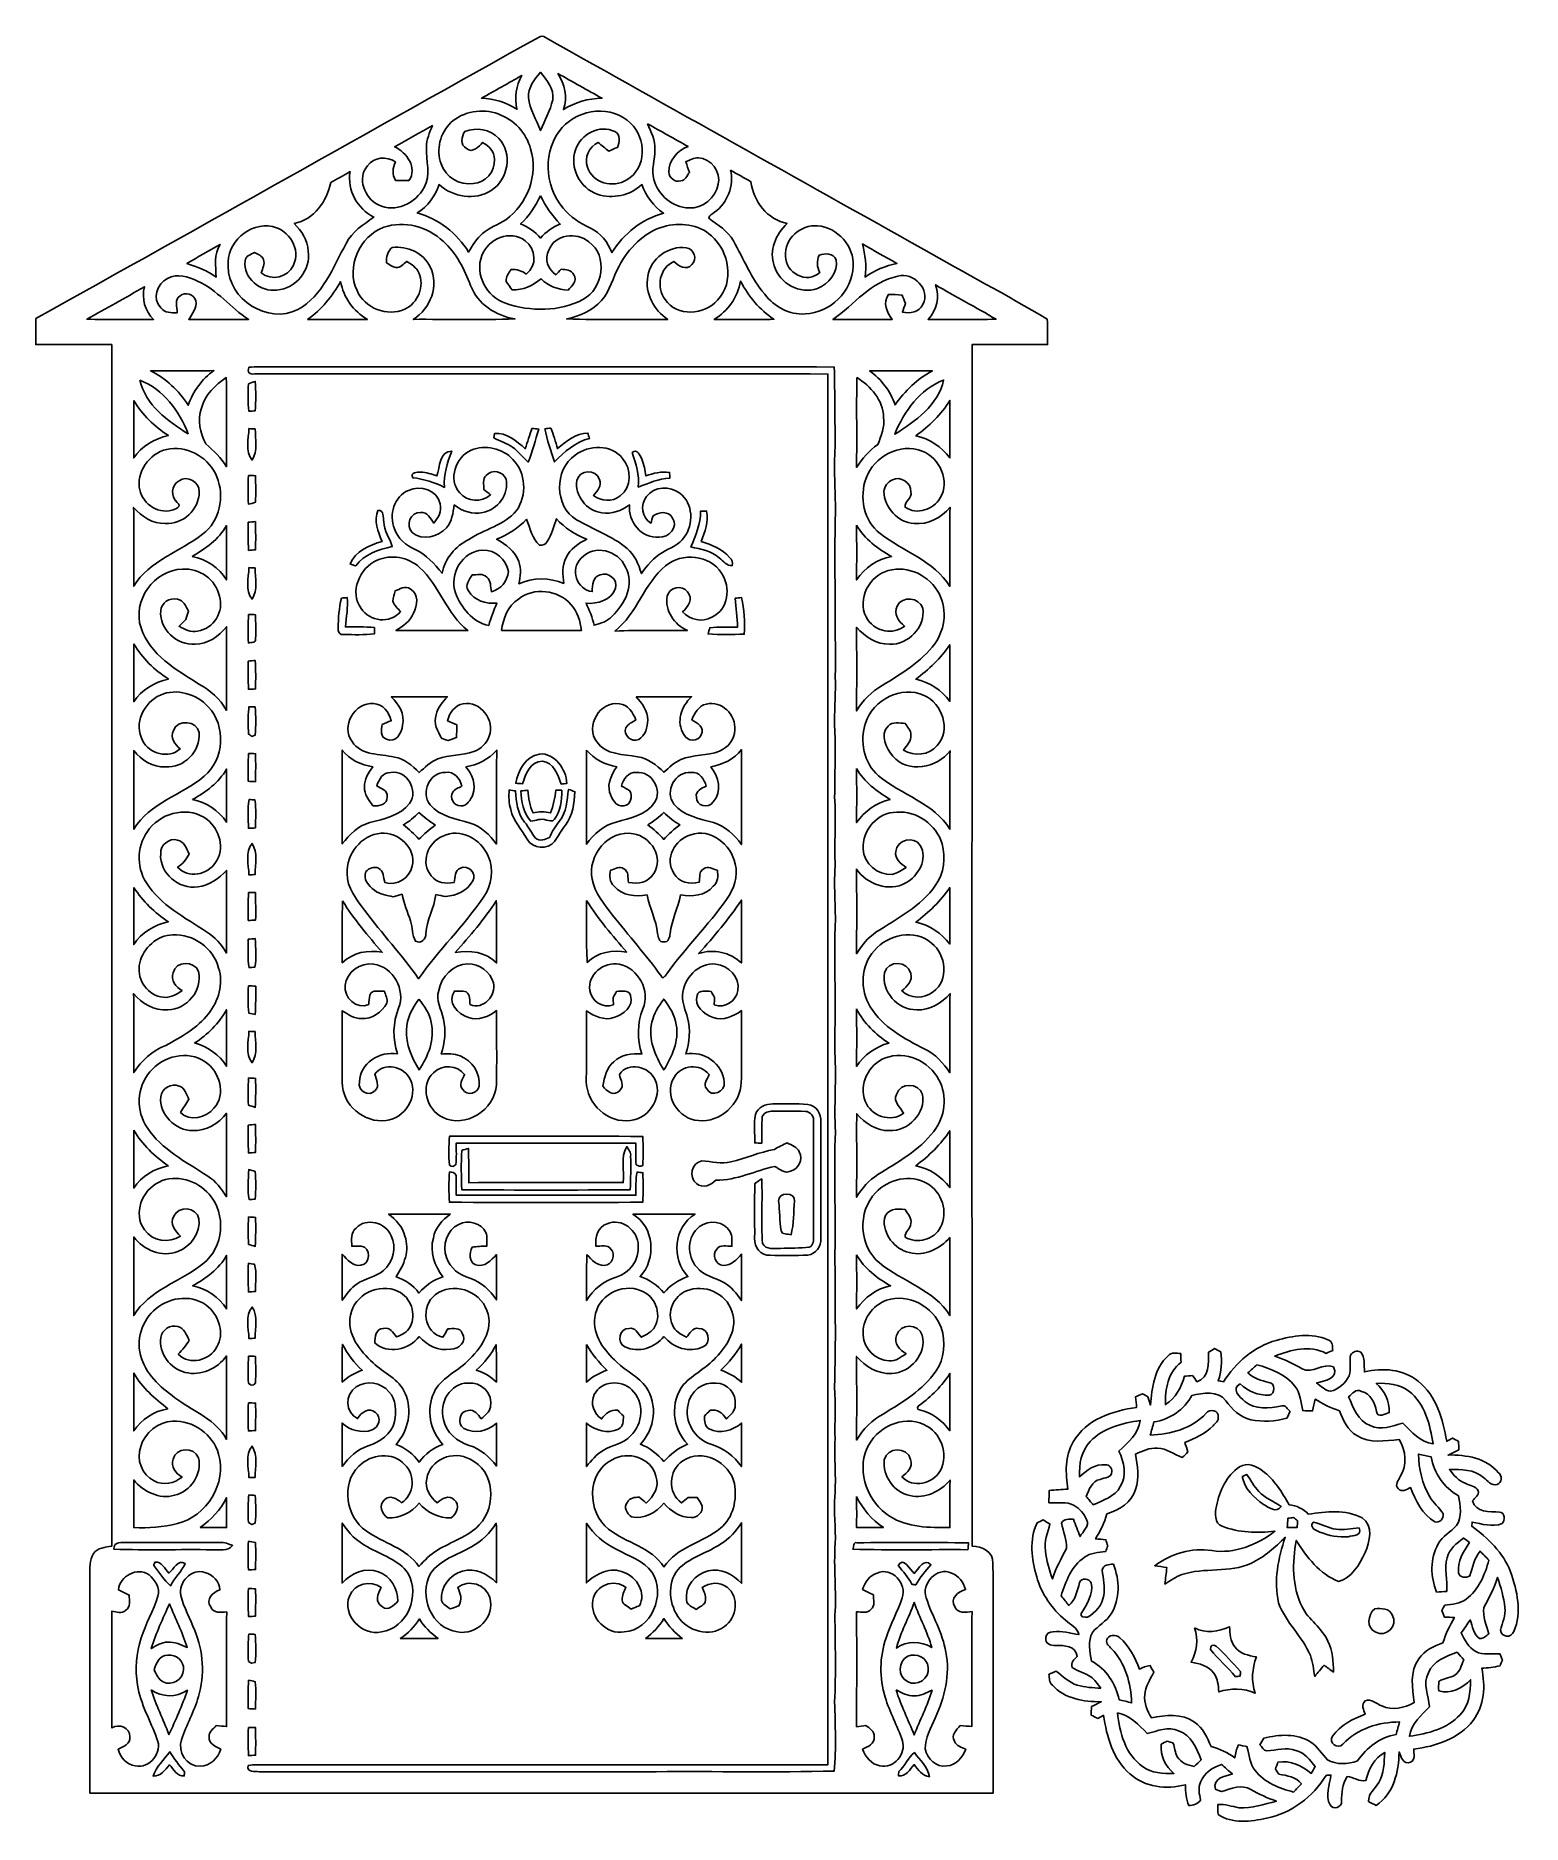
# Model space of a CAD drawing. Header units: centimetres. Extents: x -10.6 to 10.6, y -12.7 to 12.7.
import ezdxf

# ---------------------------------------------------------------- set-up
doc = ezdxf.new("R2010")
doc.units = ezdxf.units.CM
doc.header["$MEASUREMENT"] = 0
doc.layers.add('Camada 1', color=7, linetype='Continuous')

msp = doc.modelspace()

# ---------------------------------------------------------------- linework, layer by layer
at = {"layer": 'Camada 1', "color": 156}
for points, knots in [([(-3.39724, 12.67918), (-3.36656, 12.69717), (-3.33657, 12.69505), (-3.30694, 12.67248), (-3.30694, 12.67248), (-1.51377, 11.66636), (0.28081, 10.6627), (2.07432, 9.65764), (2.07432, 9.65764), (2.65818, 9.32602), (3.2512, 9.00782), (3.82975, 8.66775), (3.82975, 8.66775), (3.84281, 8.5471), (3.83363, 8.42504), (3.83575, 8.30367), (3.83575, 8.30367), (3.47768, 8.30438), (3.11962, 8.30367), (2.76153, 8.30403), (2.76153, 8.30403), (2.76224, 2.60667), (2.75872, -3.09068), (2.76331, -8.78804), (2.76331, -8.78804), (2.90371, -8.78804), (3.06882, -8.86989), (3.05893, -9.03216), (3.05893, -9.03216), (3.0667, -10.12189), (3.05964, -11.21197), (3.06246, -12.30171), (3.06246, -12.30171), (-1.22061, -12.30066), (-5.50367, -12.30312), (-9.7864, -12.30066), (-9.7864, -12.30066), (-9.78605, -11.26949), (-9.78534, -10.23866), (-9.78675, -9.2075), (-9.78675, -9.2075), (-9.785, -9.10201), (-9.79663, -8.9863), (-9.7356, -8.89387), (-9.7356, -8.89387), (-9.67846, -8.80886), (-9.56627, -8.80356), (-9.47561, -8.78628), (-9.47561, -8.78628), (-9.47314, -3.08963), (-9.47243, 2.60702), (-9.47596, 8.30367), (-9.47596, 8.30367), (-9.8358, 8.30438), (-10.19563, 8.30297), (-10.55581, 8.30473), (-10.55581, 8.30473), (-10.55511, 8.42821), (-10.55546, 8.55168), (-10.55404, 8.67515), (-10.55404, 8.67515), (-8.16574, 10.00478), (-5.78414, 11.34709), (-3.39724, 12.67918)], [0, 0, 0, 0, 0.05882353, 0.05882353, 0.05882353, 0.05882353, 0.11764706, 0.11764706, 0.11764706, 0.11764706, 0.17647059, 0.17647059, 0.17647059, 0.17647059, 0.23529412, 0.23529412, 0.23529412, 0.23529412, 0.29411765, 0.29411765, 0.29411765, 0.29411765, 0.35294118, 0.35294118, 0.35294118, 0.35294118, 0.41176471, 0.41176471, 0.41176471, 0.41176471, 0.47058824, 0.47058824, 0.47058824, 0.47058824, 0.52941176, 0.52941176, 0.52941176, 0.52941176, 0.58823529, 0.58823529, 0.58823529, 0.58823529, 0.64705882, 0.64705882, 0.64705882, 0.64705882, 0.70588235, 0.70588235, 0.70588235, 0.70588235, 0.76470588, 0.76470588, 0.76470588, 0.76470588, 0.82352941, 0.82352941, 0.82352941, 0.82352941, 0.88235294, 0.88235294, 0.88235294, 0.88235294, 1, 1, 1, 1]), ([(-4.2164, 11.80994), (-4.2164, 11.80994), (-4.2164, 11.80994), (-4.2164, 11.80994), (-4.2164, 11.80994), (-4.03754, 11.80112), (-3.86045, 11.75173), (-3.71122, 11.65083), (-3.71122, 11.65083), (-3.74438, 11.81558), (-3.72745, 11.98633), (-3.64277, 12.13308), (-3.64277, 12.13308), (-3.83187, 12.0216), (-4.02449, 11.91612), (-4.2164, 11.80994)], [0, 0, 0, 0, 0.2, 0.2, 0.2, 0.2, 0.4, 0.4, 0.4, 0.4, 0.6, 0.6, 0.6, 0.6, 1, 1, 1, 1]), ([(-3.54824, 11.8177), (-3.54824, 11.8177), (-3.54824, 11.8177), (-3.54824, 11.8177), (-3.54824, 11.8177), (-3.52989, 11.64978), (-3.43605, 11.50338), (-3.37714, 11.34779), (-3.37714, 11.34779), (-3.31611, 11.49314), (-3.23744, 11.6332), (-3.20286, 11.78806), (-3.20286, 11.78806), (-3.18028, 11.94117), (-3.28471, 12.07099), (-3.37889, 12.17859), (-3.37889, 12.17859), (-3.45897, 12.0724), (-3.55988, 11.96057), (-3.54824, 11.8177)], [0, 0, 0, 0, 0.16666667, 0.16666667, 0.16666667, 0.16666667, 0.33333333, 0.33333333, 0.33333333, 0.33333333, 0.5, 0.5, 0.5, 0.5, 0.66666667, 0.66666667, 0.66666667, 0.66666667, 1, 1, 1, 1]), ([(-3.12949, 12.16166), (-3.12949, 12.16166), (-3.12949, 12.16166), (-3.12949, 12.16166), (-3.12949, 12.16166), (-3.03213, 12.00855), (-2.98874, 11.82299), (-3.05047, 11.6473), (-3.05047, 11.6473), (-2.88642, 11.75314), (-2.69558, 11.80676), (-2.50084, 11.80853), (-2.50084, 11.80853), (-2.7111, 11.92459), (-2.92169, 12.04101), (-3.12949, 12.16166)], [0, 0, 0, 0, 0.2, 0.2, 0.2, 0.2, 0.4, 0.4, 0.4, 0.4, 0.6, 0.6, 0.6, 0.6, 1, 1, 1, 1]), ([(-3.0667, 11.39366), (-3.0667, 11.39366), (-3.0667, 11.39366), (-3.0667, 11.39366), (-3.0667, 11.39366), (-3.34963, 11.07934), (-3.32527, 10.56251), (-3.05611, 10.24713), (-3.05611, 10.24713), (-2.95451, 10.11837), (-2.81445, 10.02911), (-2.667, 9.96173), (-2.667, 9.96173), (-2.51989, 9.89435), (-2.41899, 9.75924), (-2.36007, 9.61213), (-2.36007, 9.61213), (-2.19287, 9.87918), (-1.93604, 10.09508), (-1.62594, 10.17129), (-1.62594, 10.17129), (-1.76564, 10.27606), (-1.87888, 10.414), (-1.93462, 10.58121), (-1.93462, 10.58121), (-2.10219, 10.42528), (-2.35091, 10.36884), (-2.56821, 10.44398), (-2.56821, 10.44398), (-2.81586, 10.52688), (-2.96969, 10.8264), (-2.87725, 11.07369), (-2.87725, 11.07369), (-2.81094, 11.29523), (-2.5333, 11.4434), (-2.31951, 11.33404), (-2.31951, 11.33404), (-2.23237, 11.28888), (-2.25142, 11.18376), (-2.28318, 11.10932), (-2.28318, 11.10932), (-2.32339, 11.09274), (-2.36326, 11.07545), (-2.40312, 11.05781), (-2.40312, 11.05781), (-2.45709, 11.09415), (-2.50754, 11.13542), (-2.5541, 11.17987), (-2.5541, 11.17987), (-2.68323, 11.12131), (-2.75872, 10.96504), (-2.70756, 10.82992), (-2.70756, 10.82992), (-2.64407, 10.59885), (-2.33927, 10.52547), (-2.14982, 10.6486), (-2.14982, 10.6486), (-1.86407, 10.8084), (-1.86548, 11.24338), (-2.09444, 11.45222), (-2.09444, 11.45222), (-2.35725, 11.71715), (-2.82539, 11.66071), (-3.0667, 11.39366)], [0, 0, 0, 0, 0.05882353, 0.05882353, 0.05882353, 0.05882353, 0.11764706, 0.11764706, 0.11764706, 0.11764706, 0.17647059, 0.17647059, 0.17647059, 0.17647059, 0.23529412, 0.23529412, 0.23529412, 0.23529412, 0.29411765, 0.29411765, 0.29411765, 0.29411765, 0.35294118, 0.35294118, 0.35294118, 0.35294118, 0.41176471, 0.41176471, 0.41176471, 0.41176471, 0.47058824, 0.47058824, 0.47058824, 0.47058824, 0.52941176, 0.52941176, 0.52941176, 0.52941176, 0.58823529, 0.58823529, 0.58823529, 0.58823529, 0.64705882, 0.64705882, 0.64705882, 0.64705882, 0.70588235, 0.70588235, 0.70588235, 0.70588235, 0.76470588, 0.76470588, 0.76470588, 0.76470588, 0.82352941, 0.82352941, 0.82352941, 0.82352941, 0.88235294, 0.88235294, 0.88235294, 0.88235294, 1, 1, 1, 1]), ([(-4.65101, 11.46104), (-4.65101, 11.46104), (-4.65101, 11.46104), (-4.65101, 11.46104), (-4.65101, 11.46104), (-4.80625, 11.31393), (-4.86339, 11.07545), (-4.79071, 10.87402), (-4.79071, 10.87402), (-4.72722, 10.68987), (-4.5272, 10.56322), (-4.3328, 10.59356), (-4.3328, 10.59356), (-4.16243, 10.60591), (-4.0146, 10.76606), (-4.03294, 10.93927), (-4.03294, 10.93927), (-4.02766, 11.049), (-4.11056, 11.13084), (-4.19946, 11.17987), (-4.19946, 11.17987), (-4.25484, 11.11919), (-4.34199, 11.02042), (-4.4277, 11.09309), (-4.4277, 11.09309), (-4.52683, 11.14495), (-4.49967, 11.25819), (-4.45347, 11.33756), (-4.45347, 11.33756), (-4.28907, 11.39789), (-4.09397, 11.36826), (-3.97121, 11.23809), (-3.97121, 11.23809), (-3.76977, 11.02783), (-3.83329, 10.64789), (-4.07775, 10.49761), (-4.07775, 10.49761), (-4.30705, 10.34803), (-4.62104, 10.40341), (-4.81999, 10.57945), (-4.81999, 10.57945), (-4.87749, 10.41541), (-4.98016, 10.26759), (-5.13079, 10.17658), (-5.13079, 10.17658), (-4.82423, 10.0965), (-4.56635, 9.88589), (-4.39878, 9.61989), (-4.39878, 9.61989), (-4.3434, 9.71549), (-4.28659, 9.81321), (-4.20158, 9.88589), (-4.20158, 9.88589), (-4.10279, 9.96914), (-3.97544, 10.00619), (-3.87103, 10.08097), (-3.87103, 10.08097), (-3.56093, 10.29899), (-3.40359, 10.72232), (-3.51754, 11.08745), (-3.51754, 11.08745), (-3.57645, 11.3164), (-3.75637, 11.50902), (-3.98039, 11.58486), (-3.98039, 11.58486), (-4.2037, 11.66565), (-4.47569, 11.6265), (-4.65101, 11.46104)], [0, 0, 0, 0, 0.05555556, 0.05555556, 0.05555556, 0.05555556, 0.11111111, 0.11111111, 0.11111111, 0.11111111, 0.16666667, 0.16666667, 0.16666667, 0.16666667, 0.22222222, 0.22222222, 0.22222222, 0.22222222, 0.27777778, 0.27777778, 0.27777778, 0.27777778, 0.33333333, 0.33333333, 0.33333333, 0.33333333, 0.38888889, 0.38888889, 0.38888889, 0.38888889, 0.44444444, 0.44444444, 0.44444444, 0.44444444, 0.5, 0.5, 0.5, 0.5, 0.55555556, 0.55555556, 0.55555556, 0.55555556, 0.61111111, 0.61111111, 0.61111111, 0.61111111, 0.66666667, 0.66666667, 0.66666667, 0.66666667, 0.72222222, 0.72222222, 0.72222222, 0.72222222, 0.77777778, 0.77777778, 0.77777778, 0.77777778, 0.83333333, 0.83333333, 0.83333333, 0.83333333, 0.88888889, 0.88888889, 0.88888889, 0.88888889, 1, 1, 1, 1]), ([(-5.45182, 11.11814), (-5.45182, 11.11814), (-5.45182, 11.11814), (-5.45182, 11.11814), (-5.45182, 11.11814), (-5.27861, 11.03595), (-5.12304, 10.82181), (-5.24756, 10.63625), (-5.24756, 10.63625), (-5.31106, 10.63766), (-5.37457, 10.63872), (-5.43806, 10.63907), (-5.43806, 10.63907), (-5.49063, 10.72444), (-5.48111, 10.8158), (-5.44018, 10.9033), (-5.44018, 10.9033), (-5.56436, 10.99008), (-5.74357, 10.97068), (-5.83706, 10.84862), (-5.83706, 10.84862), (-5.99052, 10.67117), (-5.8794, 10.38612), (-5.68289, 10.2937), (-5.68289, 10.2937), (-5.44688, 10.16846), (-5.14702, 10.31451), (-5.03273, 10.53994), (-5.03273, 10.53994), (-4.93182, 10.71562), (-5.00803, 10.92234), (-4.99886, 11.11179), (-4.99886, 11.11179), (-4.99957, 11.2208), (-4.9544, 11.32169), (-4.91313, 11.42012), (-4.91313, 11.42012), (-5.09164, 11.31746), (-5.27085, 11.21656), (-5.45182, 11.11814)], [0, 0, 0, 0, 0.09090909, 0.09090909, 0.09090909, 0.09090909, 0.18181818, 0.18181818, 0.18181818, 0.18181818, 0.27272727, 0.27272727, 0.27272727, 0.27272727, 0.36363636, 0.36363636, 0.36363636, 0.36363636, 0.45454545, 0.45454545, 0.45454545, 0.45454545, 0.54545455, 0.54545455, 0.54545455, 0.54545455, 0.63636364, 0.63636364, 0.63636364, 0.63636364, 0.72727273, 0.72727273, 0.72727273, 0.72727273, 0.81818182, 0.81818182, 0.81818182, 0.81818182, 1, 1, 1, 1]), ([(-1.8542, 11.44658), (-1.8542, 11.44658), (-1.8542, 11.44658), (-1.8542, 11.44658), (-1.8542, 11.44658), (-1.80021, 11.33086), (-1.74519, 11.2088), (-1.74871, 11.07792), (-1.74871, 11.07792), (-1.74449, 10.93505), (-1.80903, 10.79182), (-1.76213, 10.65071), (-1.76213, 10.65071), (-1.70602, 10.42882), (-1.49825, 10.25595), (-1.26858, 10.24748), (-1.26858, 10.24748), (-1.07102, 10.23725), (-0.8837, 10.39071), (-0.84842, 10.58403), (-0.84842, 10.58403), (-0.80573, 10.75866), (-0.95003, 10.95587), (-1.13135, 10.95868), (-1.13135, 10.95868), (-1.19591, 10.96362), (-1.25306, 10.92905), (-1.31092, 10.90647), (-1.31092, 10.90647), (-1.29292, 10.85532), (-1.27494, 10.80452), (-1.25659, 10.75337), (-1.25659, 10.75337), (-1.2954, 10.71138), (-1.31339, 10.63307), (-1.38077, 10.63237), (-1.38077, 10.63237), (-1.46332, 10.61049), (-1.54834, 10.67435), (-1.55117, 10.75901), (-1.55117, 10.75901), (-1.5568, 10.92658), (-1.42451, 11.06205), (-1.27811, 11.12237), (-1.27811, 11.12237), (-1.47038, 11.22997), (-1.66334, 11.33686), (-1.8542, 11.44658)], [0, 0, 0, 0, 0.07692308, 0.07692308, 0.07692308, 0.07692308, 0.15384615, 0.15384615, 0.15384615, 0.15384615, 0.23076923, 0.23076923, 0.23076923, 0.23076923, 0.30769231, 0.30769231, 0.30769231, 0.30769231, 0.38461538, 0.38461538, 0.38461538, 0.38461538, 0.46153846, 0.46153846, 0.46153846, 0.46153846, 0.53846154, 0.53846154, 0.53846154, 0.53846154, 0.61538462, 0.61538462, 0.61538462, 0.61538462, 0.69230769, 0.69230769, 0.69230769, 0.69230769, 0.76923077, 0.76923077, 0.76923077, 0.76923077, 0.84615385, 0.84615385, 0.84615385, 0.84615385, 1, 1, 1, 1]), ([(-6.36093, 10.60943), (-6.36093, 10.60943), (-6.36093, 10.60943), (-6.36093, 10.60943), (-6.36093, 10.60943), (-6.41456, 10.33955), (-6.59906, 10.0845), (-6.88021, 10.02665), (-6.88021, 10.02665), (-6.77579, 9.92081), (-6.68655, 9.78781), (-6.67985, 9.63471), (-6.67985, 9.63471), (-6.64033, 9.36801), (-6.85694, 9.09919), (-7.1247, 9.08015), (-7.1247, 9.08015), (-7.35717, 9.04592), (-7.60801, 9.25195), (-7.57836, 9.49395), (-7.57836, 9.49395), (-7.57695, 9.56697), (-7.49265, 9.58249), (-7.44361, 9.61636), (-7.44361, 9.61636), (-7.40092, 9.58461), (-7.33283, 9.57015), (-7.31626, 9.5123), (-7.31626, 9.5123), (-7.29085, 9.44845), (-7.33248, 9.38705), (-7.348, 9.32709), (-7.348, 9.32709), (-7.20514, 9.19903), (-6.97018, 9.26394), (-6.89222, 9.43222), (-6.89222, 9.43222), (-6.77791, 9.65481), (-6.95395, 9.93916), (-7.1896, 9.98255), (-7.1896, 9.98255), (-7.51521, 10.05381), (-7.84789, 9.74865), (-7.82038, 9.41916), (-7.82038, 9.41916), (-7.8179, 8.94608), (-7.25452, 8.5859), (-6.82837, 8.80356), (-6.82837, 8.80356), (-6.47135, 8.999), (-6.32848, 9.40576), (-6.14079, 9.7416), (-6.14079, 9.7416), (-6.0572, 9.90987), (-5.89455, 10.01289), (-5.74569, 10.11696), (-5.74569, 10.11696), (-5.98346, 10.23654), (-6.12775, 10.49937), (-6.08576, 10.76466), (-6.08576, 10.76466), (-6.17643, 10.71068), (-6.26816, 10.65847), (-6.36093, 10.60943)], [0, 0, 0, 0, 0.05882353, 0.05882353, 0.05882353, 0.05882353, 0.11764706, 0.11764706, 0.11764706, 0.11764706, 0.17647059, 0.17647059, 0.17647059, 0.17647059, 0.23529412, 0.23529412, 0.23529412, 0.23529412, 0.29411765, 0.29411765, 0.29411765, 0.29411765, 0.35294118, 0.35294118, 0.35294118, 0.35294118, 0.41176471, 0.41176471, 0.41176471, 0.41176471, 0.47058824, 0.47058824, 0.47058824, 0.47058824, 0.52941176, 0.52941176, 0.52941176, 0.52941176, 0.58823529, 0.58823529, 0.58823529, 0.58823529, 0.64705882, 0.64705882, 0.64705882, 0.64705882, 0.70588235, 0.70588235, 0.70588235, 0.70588235, 0.76470588, 0.76470588, 0.76470588, 0.76470588, 0.82352941, 0.82352941, 0.82352941, 0.82352941, 0.88235294, 0.88235294, 0.88235294, 0.88235294, 1, 1, 1, 1]), ([(-0.67522, 10.78723), (-0.67522, 10.78723), (-0.67522, 10.78723), (-0.67522, 10.78723), (-0.67522, 10.78723), (-0.62123, 10.56569), (-0.71402, 10.31733), (-0.9024, 10.18786), (-0.9024, 10.18786), (-0.92991, 10.16035), (-0.97895, 10.14623), (-0.98319, 10.10179), (-0.98319, 10.10179), (-0.85653, 10.00619), (-0.71013, 9.92328), (-0.63253, 9.77864), (-0.63253, 9.77864), (-0.48612, 9.52464), (-0.37782, 9.24525), (-0.18625, 9.01911), (-0.18625, 9.01911), (-0.04938, 8.84696), (0.16298, 8.72207), (0.38876, 8.74077), (0.38876, 8.74077), (0.744, 8.75383), (1.05728, 9.06215), (1.07209, 9.4181), (1.07209, 9.4181), (1.08725, 9.70315), (0.84983, 9.97231), (0.56515, 9.99348), (0.56515, 9.99348), (0.32702, 10.01747), (0.08678, 9.80474), (0.11007, 9.56027), (0.11007, 9.56027), (0.10337, 9.32602), (0.41663, 9.15811), (0.59513, 9.32849), (0.59513, 9.32849), (0.55421, 9.40858), (0.55068, 9.49325), (0.58596, 9.57579), (0.58596, 9.57579), (0.67027, 9.60154), (0.79128, 9.6139), (0.82727, 9.50983), (0.82727, 9.50983), (0.86254, 9.33414), (0.72107, 9.16305), (0.56339, 9.10096), (0.56339, 9.10096), (0.31362, 9.01206), (0.02399, 9.17469), (-0.0515, 9.42374), (-0.0515, 9.42374), (-0.13194, 9.63859), (-0.02857, 9.87777), (0.13194, 10.02594), (0.13194, 10.02594), (-0.14746, 10.0852), (-0.35312, 10.34133), (-0.3824, 10.62037), (-0.3824, 10.62037), (-0.48012, 10.67576), (-0.57855, 10.72973), (-0.67522, 10.78723)], [0, 0, 0, 0, 0.05555556, 0.05555556, 0.05555556, 0.05555556, 0.11111111, 0.11111111, 0.11111111, 0.11111111, 0.16666667, 0.16666667, 0.16666667, 0.16666667, 0.22222222, 0.22222222, 0.22222222, 0.22222222, 0.27777778, 0.27777778, 0.27777778, 0.27777778, 0.33333333, 0.33333333, 0.33333333, 0.33333333, 0.38888889, 0.38888889, 0.38888889, 0.38888889, 0.44444444, 0.44444444, 0.44444444, 0.44444444, 0.5, 0.5, 0.5, 0.5, 0.55555556, 0.55555556, 0.55555556, 0.55555556, 0.61111111, 0.61111111, 0.61111111, 0.61111111, 0.66666667, 0.66666667, 0.66666667, 0.66666667, 0.72222222, 0.72222222, 0.72222222, 0.72222222, 0.77777778, 0.77777778, 0.77777778, 0.77777778, 0.83333333, 0.83333333, 0.83333333, 0.83333333, 0.88888889, 0.88888889, 0.88888889, 0.88888889, 1, 1, 1, 1]), ([(-3.37784, 10.42246), (-3.37784, 10.42246), (-3.37784, 10.42246), (-3.37784, 10.42246), (-3.37784, 10.42246), (-3.44628, 10.27217), (-3.53871, 10.13354), (-3.65901, 10.01959), (-3.65901, 10.01959), (-3.54965, 9.97691), (-3.45227, 9.90917), (-3.37609, 9.81991), (-3.37609, 9.81991), (-3.29917, 9.90776), (-3.20392, 9.97691), (-3.09457, 10.01888), (-3.09457, 10.01888), (-3.21274, 10.1353), (-3.30412, 10.27465), (-3.37784, 10.42246)], [0, 0, 0, 0, 0.16666667, 0.16666667, 0.16666667, 0.16666667, 0.33333333, 0.33333333, 0.33333333, 0.33333333, 0.5, 0.5, 0.5, 0.5, 0.66666667, 0.66666667, 0.66666667, 0.66666667, 1, 1, 1, 1]), ([(-5.60387, 9.97231), (-5.60387, 9.97231), (-5.60387, 9.97231), (-5.60387, 9.97231), (-5.60387, 9.97231), (-5.95136, 9.8499), (-6.14362, 9.40681), (-5.98664, 9.07202), (-5.98664, 9.07202), (-5.87728, 8.82508), (-5.55519, 8.69173), (-5.30789, 8.80886), (-5.30789, 8.80886), (-5.12127, 8.89353), (-5.01896, 9.13553), (-5.10611, 9.32462), (-5.10611, 9.32462), (-5.13961, 9.39976), (-5.21124, 9.44421), (-5.2779, 9.48654), (-5.2779, 9.48654), (-5.32729, 9.45691), (-5.36716, 9.38847), (-5.43312, 9.40011), (-5.43312, 9.40011), (-5.48534, 9.40293), (-5.52202, 9.4435), (-5.56472, 9.46784), (-5.56472, 9.46784), (-5.57247, 9.55145), (-5.55059, 9.63012), (-5.48569, 9.68657), (-5.48569, 9.68657), (-5.27156, 9.70562), (-5.03943, 9.61213), (-4.94629, 9.40893), (-4.94629, 9.40893), (-4.81047, 9.14505), (-4.94276, 8.81309), (-5.18583, 8.66316), (-5.18583, 8.66316), (-4.70429, 8.66527), (-4.22275, 8.65434), (-3.74156, 8.66916), (-3.74156, 8.66916), (-4.01038, 8.71466), (-4.27284, 8.88047), (-4.3702, 9.14435), (-4.3702, 9.14435), (-4.45735, 9.37683), (-4.57412, 9.60543), (-4.76144, 9.773), (-4.76144, 9.773), (-4.98052, 9.98043), (-5.31495, 10.07533), (-5.60387, 9.97231)], [0, 0, 0, 0, 0.06666667, 0.06666667, 0.06666667, 0.06666667, 0.13333333, 0.13333333, 0.13333333, 0.13333333, 0.2, 0.2, 0.2, 0.2, 0.26666667, 0.26666667, 0.26666667, 0.26666667, 0.33333333, 0.33333333, 0.33333333, 0.33333333, 0.4, 0.4, 0.4, 0.4, 0.46666667, 0.46666667, 0.46666667, 0.46666667, 0.53333333, 0.53333333, 0.53333333, 0.53333333, 0.6, 0.6, 0.6, 0.6, 0.66666667, 0.66666667, 0.66666667, 0.66666667, 0.73333333, 0.73333333, 0.73333333, 0.73333333, 0.8, 0.8, 0.8, 0.8, 0.86666667, 0.86666667, 0.86666667, 0.86666667, 1, 1, 1, 1]), ([(-4.21111, 9.56909), (-4.21111, 9.56909), (-4.21111, 9.56909), (-4.21111, 9.56909), (-4.21111, 9.56909), (-4.31375, 9.29886), (-4.14301, 8.98031), (-3.87314, 8.89176), (-3.87314, 8.89176), (-3.52107, 8.77181), (-3.10549, 8.76758), (-2.77213, 8.94538), (-2.77213, 8.94538), (-2.48214, 9.09919), (-2.41017, 9.56627), (-2.68817, 9.76524), (-2.68817, 9.76524), (-2.86278, 9.91093), (-3.17429, 9.87459), (-3.25895, 9.64706), (-3.25895, 9.64706), (-3.32705, 9.52252), (-3.26743, 9.37471), (-3.15701, 9.29781), (-3.15701, 9.29781), (-3.13901, 9.31721), (-3.10232, 9.35566), (-3.08434, 9.37471), (-3.08434, 9.37471), (-3.01659, 9.37153), (-2.93722, 9.36766), (-2.90405, 9.2964), (-2.90405, 9.2964), (-2.84056, 9.21561), (-2.93193, 9.13659), (-2.98343, 9.08015), (-2.98343, 9.08015), (-3.12844, 9.08332), (-3.26565, 9.13623), (-3.36797, 9.23995), (-3.36797, 9.23995), (-3.4865, 9.14682), (-3.62513, 9.07238), (-3.78107, 9.08438), (-3.78107, 9.08438), (-3.80965, 9.12354), (-3.83962, 9.16163), (-3.86362, 9.20362), (-3.86362, 9.20362), (-3.8749, 9.26994), (-3.82588, 9.32074), (-3.79448, 9.37259), (-3.79448, 9.37259), (-3.71581, 9.37789), (-3.64208, 9.35531), (-3.57928, 9.30733), (-3.57928, 9.30733), (-3.42018, 9.42093), (-3.43992, 9.67034), (-3.59375, 9.77935), (-3.59375, 9.77935), (-3.79976, 9.94939), (-4.12891, 9.80545), (-4.21111, 9.56909)], [0, 0, 0, 0, 0.05882353, 0.05882353, 0.05882353, 0.05882353, 0.11764706, 0.11764706, 0.11764706, 0.11764706, 0.17647059, 0.17647059, 0.17647059, 0.17647059, 0.23529412, 0.23529412, 0.23529412, 0.23529412, 0.29411765, 0.29411765, 0.29411765, 0.29411765, 0.35294118, 0.35294118, 0.35294118, 0.35294118, 0.41176471, 0.41176471, 0.41176471, 0.41176471, 0.47058824, 0.47058824, 0.47058824, 0.47058824, 0.52941176, 0.52941176, 0.52941176, 0.52941176, 0.58823529, 0.58823529, 0.58823529, 0.58823529, 0.64705882, 0.64705882, 0.64705882, 0.64705882, 0.70588235, 0.70588235, 0.70588235, 0.70588235, 0.76470588, 0.76470588, 0.76470588, 0.76470588, 0.82352941, 0.82352941, 0.82352941, 0.82352941, 0.88235294, 0.88235294, 0.88235294, 0.88235294, 1, 1, 1, 1]), ([(-1.62842, 9.98113), (-1.62842, 9.98113), (-1.62842, 9.98113), (-1.62842, 9.98113), (-1.62842, 9.98113), (-1.90923, 9.89999), (-2.12372, 9.6721), (-2.25918, 9.42128), (-2.25918, 9.42128), (-2.34914, 9.26076), (-2.38371, 9.06955), (-2.51107, 8.93162), (-2.51107, 8.93162), (-2.63735, 8.78769), (-2.81905, 8.70973), (-3.00214, 8.66845), (-3.00214, 8.66845), (-2.52411, 8.6547), (-2.04576, 8.66633), (-1.56739, 8.66175), (-1.56739, 8.66175), (-1.76388, 8.79686), (-1.89688, 9.03358), (-1.8482, 9.27629), (-1.8482, 9.27629), (-1.81222, 9.52816), (-1.55468, 9.71549), (-1.30422, 9.68127), (-1.30422, 9.68127), (-1.19909, 9.6721), (-1.13524, 9.51406), (-1.22449, 9.44421), (-1.22449, 9.44421), (-1.2975, 9.35319), (-1.41605, 9.41846), (-1.47849, 9.48619), (-1.47849, 9.48619), (-1.6838, 9.39553), (-1.73567, 9.12001), (-1.60338, 8.94608), (-1.60338, 8.94608), (-1.43651, 8.69491), (-1.04422, 8.72313), (-0.85724, 8.93621), (-0.85724, 8.93621), (-0.6156, 9.19198), (-0.68967, 9.63118), (-0.94509, 9.85026), (-0.94509, 9.85026), (-1.12606, 10.01924), (-1.39805, 10.04675), (-1.62842, 9.98113)], [0, 0, 0, 0, 0.07142857, 0.07142857, 0.07142857, 0.07142857, 0.14285714, 0.14285714, 0.14285714, 0.14285714, 0.21428571, 0.21428571, 0.21428571, 0.21428571, 0.28571429, 0.28571429, 0.28571429, 0.28571429, 0.35714286, 0.35714286, 0.35714286, 0.35714286, 0.42857143, 0.42857143, 0.42857143, 0.42857143, 0.5, 0.5, 0.5, 0.5, 0.57142857, 0.57142857, 0.57142857, 0.57142857, 0.64285714, 0.64285714, 0.64285714, 0.64285714, 0.71428571, 0.71428571, 0.71428571, 0.71428571, 0.78571429, 0.78571429, 0.78571429, 0.78571429, 0.85714286, 0.85714286, 0.85714286, 0.85714286, 1, 1, 1, 1]), ([(-8.40846, 9.4562), (-8.40846, 9.4562), (-8.40846, 9.4562), (-8.40846, 9.4562), (-8.40846, 9.4562), (-8.25993, 9.41282), (-8.11636, 9.35143), (-7.98794, 9.26358), (-7.98794, 9.26358), (-7.99888, 9.41881), (-8.02357, 9.59061), (-7.93326, 9.7289), (-7.93326, 9.7289), (-8.09307, 9.64035), (-8.25111, 9.54898), (-8.40846, 9.4562)], [0, 0, 0, 0, 0.2, 0.2, 0.2, 0.2, 0.4, 0.4, 0.4, 0.4, 0.6, 0.6, 0.6, 0.6, 1, 1, 1, 1]), ([(1.24071, 9.26429), (1.24071, 9.26429), (1.24071, 9.26429), (1.24071, 9.26429), (1.24071, 9.26429), (1.37583, 9.36025), (1.53034, 9.42516), (1.69262, 9.45902), (1.69262, 9.45902), (1.52929, 9.5504), (1.36489, 9.64), (1.20402, 9.7356), (1.20402, 9.7356), (1.24142, 9.58144), (1.26471, 9.42304), (1.24071, 9.26429)], [0, 0, 0, 0, 0.2, 0.2, 0.2, 0.2, 0.4, 0.4, 0.4, 0.4, 0.6, 0.6, 0.6, 0.6, 1, 1, 1, 1]), ([(-8.68045, 9.2456), (-8.68045, 9.2456), (-8.68045, 9.2456), (-8.68045, 9.2456), (-8.68045, 9.2456), (-8.82896, 9.17398), (-8.90481, 8.95103), (-8.77782, 8.82614), (-8.77782, 8.82614), (-8.72243, 8.75312), (-8.62753, 8.7577), (-8.54568, 8.757), (-8.54568, 8.757), (-8.54427, 8.83849), (-8.5866, 8.94397), (-8.5037, 8.99865), (-8.5037, 8.99865), (-8.42856, 9.0611), (-8.30791, 9.01876), (-8.27863, 8.9281), (-8.27863, 8.9281), (-8.25782, 8.8265), (-8.33154, 8.74183), (-8.38023, 8.66104), (-8.38023, 8.66104), (-8.0966, 8.66386), (-7.81261, 8.6614), (-7.52897, 8.66281), (-7.52897, 8.66281), (-7.78403, 8.8265), (-7.97383, 9.08015), (-8.25358, 9.20785), (-8.25358, 9.20785), (-8.38446, 9.26676), (-8.54533, 9.32532), (-8.68045, 9.2456)], [0, 0, 0, 0, 0.1, 0.1, 0.1, 0.1, 0.2, 0.2, 0.2, 0.2, 0.3, 0.3, 0.3, 0.3, 0.4, 0.4, 0.4, 0.4, 0.5, 0.5, 0.5, 0.5, 0.6, 0.6, 0.6, 0.6, 0.7, 0.7, 0.7, 0.7, 0.8, 0.8, 0.8, 0.8, 1, 1, 1, 1]), ([(-6.68972, 8.66316), (-6.68972, 8.66316), (-6.68972, 8.66316), (-6.68972, 8.66316), (-6.68972, 8.66316), (-6.40608, 8.66175), (-6.12245, 8.6621), (-5.83847, 8.66316), (-5.83847, 8.66316), (-6.03778, 8.77782), (-6.17819, 8.97501), (-6.21946, 9.2015), (-6.21946, 9.2015), (-6.33871, 8.99265), (-6.49005, 8.80004), (-6.68972, 8.66316)], [0, 0, 0, 0, 0.2, 0.2, 0.2, 0.2, 0.4, 0.4, 0.4, 0.4, 0.6, 0.6, 0.6, 0.6, 1, 1, 1, 1]), ([(-0.90805, 8.6621), (-0.90805, 8.6621), (-0.90805, 8.6621), (-0.90805, 8.6621), (-0.90805, 8.6621), (-0.62406, 8.66281), (-0.34008, 8.66104), (-0.05608, 8.66352), (-0.05608, 8.66352), (-0.26175, 8.79722), (-0.41627, 8.993), (-0.53199, 9.20679), (-0.53199, 9.20679), (-0.56938, 8.97819), (-0.71154, 8.78169), (-0.90805, 8.6621)], [0, 0, 0, 0, 0.2, 0.2, 0.2, 0.2, 0.4, 0.4, 0.4, 0.4, 0.6, 0.6, 0.6, 0.6, 1, 1, 1, 1]), ([(1.7085, 9.27629), (1.7085, 9.27629), (1.7085, 9.27629), (1.7085, 9.27629), (1.7085, 9.27629), (1.32608, 9.20432), (1.08654, 8.87306), (0.78351, 8.66281), (0.78351, 8.66281), (1.06469, 8.6614), (1.34584, 8.66316), (1.62701, 8.6621), (1.62701, 8.6621), (1.54445, 8.76334), (1.49189, 8.89881), (1.57268, 9.01805), (1.57268, 9.01805), (1.63724, 9.02017), (1.7018, 9.01734), (1.76635, 9.00888), (1.76635, 9.00888), (1.78187, 8.96937), (1.79775, 8.92986), (1.81397, 8.89035), (1.81397, 8.89035), (1.8034, 8.85966), (1.78223, 8.79827), (1.77165, 8.76758), (1.77165, 8.76758), (1.8817, 8.74077), (2.0073, 8.7644), (2.06199, 8.87483), (2.06199, 8.87483), (2.17981, 9.08543), (1.92651, 9.34261), (1.7085, 9.27629)], [0, 0, 0, 0, 0.1, 0.1, 0.1, 0.1, 0.2, 0.2, 0.2, 0.2, 0.3, 0.3, 0.3, 0.3, 0.4, 0.4, 0.4, 0.4, 0.5, 0.5, 0.5, 0.5, 0.6, 0.6, 0.6, 0.6, 0.7, 0.7, 0.7, 0.7, 0.8, 0.8, 0.8, 0.8, 1, 1, 1, 1]), ([(-9.83014, 8.66527), (-9.83014, 8.66527), (-9.83014, 8.66527), (-9.83014, 8.66527), (-9.83014, 8.66527), (-9.51335, 8.65822), (-9.19656, 8.66493), (-8.88012, 8.6614), (-8.88012, 8.6614), (-9.00394, 8.78381), (-9.05087, 8.95772), (-9.01135, 9.12777), (-9.01135, 9.12777), (-9.28052, 8.96761), (-9.55674, 8.81873), (-9.83014, 8.66527)], [0, 0, 0, 0, 0.2, 0.2, 0.2, 0.2, 0.4, 0.4, 0.4, 0.4, 0.6, 0.6, 0.6, 0.6, 1, 1, 1, 1]), ([(2.13676, 8.66104), (2.13676, 8.66104), (2.13676, 8.66104), (2.13676, 8.66104), (2.13676, 8.66104), (2.45886, 8.66563), (2.78129, 8.65786), (3.10373, 8.66527), (3.10373, 8.66527), (2.81939, 8.8332), (2.52589, 8.98525), (2.24225, 9.15458), (2.24225, 9.15458), (2.30857, 8.98207), (2.25602, 8.79615), (2.13676, 8.66104)], [0, 0, 0, 0, 0.2, 0.2, 0.2, 0.2, 0.4, 0.4, 0.4, 0.4, 0.6, 0.6, 0.6, 0.6, 1, 1, 1, 1]), ([(-8.92598, 7.93291), (-8.92598, 7.93291), (-8.92598, 7.93291), (-8.92598, 7.93291), (-8.92598, 7.93291), (-8.70549, 7.82177), (-8.52028, 7.64998), (-8.38799, 7.44185), (-8.38799, 7.44185), (-8.31779, 7.63869), (-8.19467, 7.81473), (-8.02111, 7.93362), (-8.02111, 7.93362), (-8.32272, 7.9308), (-8.62435, 7.93184), (-8.92598, 7.93291)], [0, 0, 0, 0, 0.2, 0.2, 0.2, 0.2, 0.4, 0.4, 0.4, 0.4, 0.6, 0.6, 0.6, 0.6, 1, 1, 1, 1]), ([(-7.5251, 7.98159), (-7.5251, 7.98159), (-7.5251, 7.98159), (-7.5251, 7.98159), (-7.5251, 7.98159), (-7.54732, 7.9068), (-7.51981, 7.87576), (-7.4429, 7.88775), (-7.4429, 7.88775), (-4.72475, 7.88351), (-2.00625, 7.88846), (0.71191, 7.88563), (0.71191, 7.88563), (0.71049, 1.29117), (0.71225, -5.30294), (0.7112, -11.89708), (0.7112, -11.89708), (-1.99565, -11.89708), (-4.70252, -11.89708), (-7.40903, -11.89708), (-7.40903, -11.89708), (-7.45137, -11.89743), (-7.49299, -11.90166), (-7.53463, -11.90941), (-7.53463, -11.90941), (-7.55967, -12.01454), (-7.43654, -11.98915), (-7.37622, -11.9969), (-7.37622, -11.9969), (-5.49451, -11.9962), (-3.6128, -11.9969), (-1.73107, -11.99656), (-1.73107, -11.99656), (-0.88688, -11.99161), (-0.04268, -12.00714), (0.80115, -11.98845), (0.80115, -11.98845), (0.82973, -11.66213), (0.81704, -11.33333), (0.8068, -11.00632), (0.8068, -11.00632), (0.82585, -10.59568), (0.81633, -10.18399), (0.81068, -9.77299), (0.81068, -9.77299), (0.83643, -9.43186), (0.78916, -9.09072), (0.81597, -8.7503), (0.81597, -8.7503), (0.82373, -8.52628), (0.79162, -8.30262), (0.81033, -8.07895), (0.81033, -8.07895), (0.83043, -7.80767), (0.80044, -7.53638), (0.81455, -7.2651), (0.81455, -7.2651), (0.80468, -7.01852), (0.82761, -6.77192), (0.80573, -6.52533), (0.80573, -6.52533), (0.82761, -5.89033), (0.81209, -5.25426), (0.81173, -4.61963), (0.81173, -4.61963), (0.82585, -4.04424), (0.7934, -3.4692), (0.81738, -2.89453), (0.81738, -2.89453), (0.79833, -2.51882), (0.83397, -2.14277), (0.80892, -1.76742), (0.80892, -1.76742), (0.81633, -1.20156), (0.81209, -0.63675), (0.80926, -0.0709), (0.80926, -0.0709), (0.83643, 0.24694), (0.78705, 0.56549), (0.81597, 0.88335), (0.81597, 0.88335), (0.79728, 1.21179), (0.83397, 1.54057), (0.80644, 1.86867), (0.80644, 1.86867), (0.81492, 2.15159), (0.81173, 2.43451), (0.81492, 2.71744), (0.81492, 2.71744), (0.78987, 2.99931), (0.82585, 3.28117), (0.81704, 3.56305), (0.81704, 3.56305), (0.82161, 4.35256), (0.80256, 5.14139), (0.81738, 5.93054), (0.81738, 5.93054), (0.82196, 6.23534), (0.78951, 6.53979), (0.81526, 6.84423), (0.81526, 6.84423), (0.81244, 7.22488), (0.80892, 7.60482), (0.80256, 7.98512), (0.80256, 7.98512), (-1.87466, 7.99218), (-4.55224, 7.98583), (-7.22982, 7.98865), (-7.22982, 7.98865), (-7.32825, 7.98829), (-7.42702, 7.99182), (-7.5251, 7.98159)], [0, 0, 0, 0, 0.03448276, 0.03448276, 0.03448276, 0.03448276, 0.06896552, 0.06896552, 0.06896552, 0.06896552, 0.10344828, 0.10344828, 0.10344828, 0.10344828, 0.13793103, 0.13793103, 0.13793103, 0.13793103, 0.17241379, 0.17241379, 0.17241379, 0.17241379, 0.20689655, 0.20689655, 0.20689655, 0.20689655, 0.24137931, 0.24137931, 0.24137931, 0.24137931, 0.27586207, 0.27586207, 0.27586207, 0.27586207, 0.31034483, 0.31034483, 0.31034483, 0.31034483, 0.34482759, 0.34482759, 0.34482759, 0.34482759, 0.37931034, 0.37931034, 0.37931034, 0.37931034, 0.4137931, 0.4137931, 0.4137931, 0.4137931, 0.44827586, 0.44827586, 0.44827586, 0.44827586, 0.48275862, 0.48275862, 0.48275862, 0.48275862, 0.51724138, 0.51724138, 0.51724138, 0.51724138, 0.55172414, 0.55172414, 0.55172414, 0.55172414, 0.5862069, 0.5862069, 0.5862069, 0.5862069, 0.62068966, 0.62068966, 0.62068966, 0.62068966, 0.65517241, 0.65517241, 0.65517241, 0.65517241, 0.68965517, 0.68965517, 0.68965517, 0.68965517, 0.72413793, 0.72413793, 0.72413793, 0.72413793, 0.75862069, 0.75862069, 0.75862069, 0.75862069, 0.79310345, 0.79310345, 0.79310345, 0.79310345, 0.82758621, 0.82758621, 0.82758621, 0.82758621, 0.86206897, 0.86206897, 0.86206897, 0.86206897, 0.89655172, 0.89655172, 0.89655172, 0.89655172, 0.93103448, 0.93103448, 0.93103448, 0.93103448, 1, 1, 1, 1]), ([(1.30422, 7.93255), (1.30422, 7.93255), (1.30422, 7.93255), (1.30422, 7.93255), (1.30422, 7.93255), (1.47214, 7.8112), (1.59948, 7.64329), (1.66687, 7.44677), (1.66687, 7.44677), (1.80622, 7.64504), (1.98154, 7.81861), (2.19886, 7.93009), (2.19886, 7.93009), (1.90076, 7.93467), (1.60231, 7.93009), (1.30422, 7.93255)], [0, 0, 0, 0, 0.2, 0.2, 0.2, 0.2, 0.4, 0.4, 0.4, 0.4, 0.6, 0.6, 0.6, 0.6, 1, 1, 1, 1]), ([(-9.07379, 7.79744), (-9.07379, 7.79744), (-9.07379, 7.79744), (-9.07379, 7.79744), (-9.07379, 7.79744), (-8.99406, 7.44361), (-8.67833, 7.21747), (-8.3887, 7.03545), (-8.3887, 7.03545), (-8.50935, 7.36211), (-8.74183, 7.66726), (-9.07379, 7.79744)], [0, 0, 0, 0, 0.25, 0.25, 0.25, 0.25, 0.5, 0.5, 0.5, 0.5, 1, 1, 1, 1]), ([(-8.19961, 7.40197), (-8.19961, 7.40197), (-8.19961, 7.40197), (-8.19961, 7.40197), (-8.19961, 7.40197), (-8.26134, 7.23229), (-8.21513, 7.04639), (-8.13611, 6.89115), (-8.13611, 6.89115), (-8.02852, 6.79167), (-7.91562, 6.695), (-7.84189, 6.56519), (-7.84189, 6.56519), (-7.84436, 6.98887), (-7.8359, 7.41257), (-7.84647, 7.8359), (-7.84647, 7.8359), (-7.99958, 7.72688), (-8.15057, 7.59107), (-8.19961, 7.40197)], [0, 0, 0, 0, 0.16666667, 0.16666667, 0.16666667, 0.16666667, 0.33333333, 0.33333333, 0.33333333, 0.33333333, 0.5, 0.5, 0.5, 0.5, 0.66666667, 0.66666667, 0.66666667, 0.66666667, 1, 1, 1, 1]), ([(-7.52897, 7.74593), (-7.52897, 7.74593), (-7.52897, 7.74593), (-7.52897, 7.74593), (-7.52897, 7.74593), (-7.54062, 7.61646), (-7.54027, 7.48454), (-7.52369, 7.35507), (-7.52369, 7.35507), (-7.50147, 7.35682), (-7.45771, 7.35965), (-7.43584, 7.36141), (-7.43584, 7.36141), (-7.42032, 7.5004), (-7.42702, 7.6408), (-7.43444, 7.78016), (-7.43444, 7.78016), (-7.45808, 7.77168), (-7.50534, 7.75441), (-7.52897, 7.74593)], [0, 0, 0, 0, 0.16666667, 0.16666667, 0.16666667, 0.16666667, 0.33333333, 0.33333333, 0.33333333, 0.33333333, 0.5, 0.5, 0.5, 0.5, 0.66666667, 0.66666667, 0.66666667, 0.66666667, 1, 1, 1, 1]), ([(1.12182, 7.83412), (1.12182, 7.83412), (1.12182, 7.83412), (1.12182, 7.83412), (1.12182, 7.83412), (1.11865, 7.40833), (1.12253, 6.98287), (1.11972, 6.55708), (1.11972, 6.55708), (1.19732, 6.68443), (1.29821, 6.79591), (1.42134, 6.88057), (1.42134, 6.88057), (1.46685, 7.0058), (1.52082, 7.13386), (1.50459, 7.27039), (1.50459, 7.27039), (1.49647, 7.51382), (1.32221, 7.71418), (1.12182, 7.83412)], [0, 0, 0, 0, 0.16666667, 0.16666667, 0.16666667, 0.16666667, 0.33333333, 0.33333333, 0.33333333, 0.33333333, 0.5, 0.5, 0.5, 0.5, 0.66666667, 0.66666667, 0.66666667, 0.66666667, 1, 1, 1, 1]), ([(1.66299, 7.0298), (1.66299, 7.0298), (1.66299, 7.0298), (1.66299, 7.0298), (1.66299, 7.0298), (1.9565, 7.21395), (2.27576, 7.44007), (2.35761, 7.79885), (2.35761, 7.79885), (2.0186, 7.66867), (1.79422, 7.35576), (1.66299, 7.0298)], [0, 0, 0, 0, 0.25, 0.25, 0.25, 0.25, 0.5, 0.5, 0.5, 0.5, 1, 1, 1, 1]), ([(-9.16057, 7.50887), (-9.16057, 7.50887), (-9.16057, 7.50887), (-9.16057, 7.50887), (-9.16057, 7.50887), (-9.16446, 7.23652), (-9.16269, 6.96382), (-9.16199, 6.69113), (-9.16199, 6.69113), (-9.04733, 6.8594), (-8.86672, 6.96629), (-8.66986, 7.0097), (-8.66986, 7.0097), (-8.86672, 7.1388), (-9.04205, 7.30391), (-9.16057, 7.50887)], [0, 0, 0, 0, 0.2, 0.2, 0.2, 0.2, 0.4, 0.4, 0.4, 0.4, 0.6, 0.6, 0.6, 0.6, 1, 1, 1, 1]), ([(1.96215, 7.00617), (1.96215, 7.00617), (1.96215, 7.00617), (1.96215, 7.00617), (1.96215, 7.00617), (2.15723, 6.96489), (2.32692, 6.85095), (2.44651, 6.69254), (2.44651, 6.69254), (2.44651, 6.96489), (2.44686, 7.23723), (2.44651, 7.50958), (2.44651, 7.50958), (2.32621, 7.30637), (2.1477, 7.14762), (1.96215, 7.00617)], [0, 0, 0, 0, 0.2, 0.2, 0.2, 0.2, 0.4, 0.4, 0.4, 0.4, 0.6, 0.6, 0.6, 0.6, 1, 1, 1, 1]), ([(-7.47818, 6.66184), (-7.47818, 6.66184), (-7.47818, 6.66184), (-7.47818, 6.66184), (-7.47818, 6.66184), (-7.39457, 6.79343), (-7.43055, 6.95713), (-7.43584, 7.10388), (-7.43584, 7.10388), (-7.45771, 7.1053), (-7.50181, 7.10776), (-7.52369, 7.10917), (-7.52369, 7.10917), (-7.52756, 6.96241), (-7.57977, 6.78638), (-7.47818, 6.66184)], [0, 0, 0, 0, 0.2, 0.2, 0.2, 0.2, 0.4, 0.4, 0.4, 0.4, 0.6, 0.6, 0.6, 0.6, 1, 1, 1, 1]), ([(-4.36421, 6.80154), (-4.36421, 6.80154), (-4.36421, 6.80154), (-4.36421, 6.80154), (-4.36421, 6.80154), (-4.58328, 6.70453), (-4.69688, 6.38703), (-4.52613, 6.1976), (-4.52613, 6.1976), (-4.41642, 6.06565), (-4.21534, 6.05542), (-4.08763, 6.16761), (-4.08763, 6.16761), (-4.11091, 6.18596), (-4.15783, 6.22299), (-4.18146, 6.24134), (-4.18146, 6.24134), (-4.17936, 6.30836), (-4.20722, 6.39197), (-4.1476, 6.44243), (-4.1476, 6.44243), (-4.07034, 6.53696), (-3.91089, 6.50063), (-3.86679, 6.39127), (-3.86679, 6.39127), (-3.82128, 6.17677), (-3.98568, 5.95205), (-4.1984, 5.91538), (-4.1984, 5.91538), (-4.34199, 5.88503), (-4.4905, 5.93302), (-4.6034, 6.02261), (-4.6034, 6.02261), (-4.62244, 5.91043), (-4.63408, 5.78731), (-4.71346, 5.69841), (-4.71346, 5.69841), (-4.83022, 5.56612), (-5.05812, 5.5065), (-5.2003, 5.63209), (-5.2003, 5.63209), (-5.30153, 5.72664), (-5.22639, 5.92771), (-5.08212, 5.91609), (-5.08212, 5.91609), (-4.9851, 5.92842), (-4.941, 5.83177), (-4.89444, 5.76615), (-4.89444, 5.76615), (-4.82917, 5.84059), (-4.77555, 5.93441), (-4.80447, 6.03744), (-4.80447, 6.03744), (-4.84116, 6.23147), (-5.08847, 6.31506), (-5.25392, 6.2304), (-5.25392, 6.2304), (-5.45782, 6.14503), (-5.53614, 5.8801), (-5.45429, 5.68395), (-5.45429, 5.68395), (-5.40807, 5.54531), (-5.2899, 5.44829), (-5.16008, 5.39009), (-5.16008, 5.39009), (-5.00097, 5.31847), (-4.88492, 5.18407), (-4.77731, 5.05142), (-4.77731, 5.05142), (-4.73287, 5.26097), (-4.58857, 5.43594), (-4.39773, 5.52979), (-4.39773, 5.52979), (-4.17795, 5.67901), (-3.89149, 5.73122), (-3.71722, 5.94289), (-3.71722, 5.94289), (-3.5687, 6.15702), (-3.58034, 6.48334), (-3.77013, 6.66996), (-3.77013, 6.66996), (-3.91583, 6.83048), (-4.16524, 6.8834), (-4.36421, 6.80154)], [0, 0, 0, 0, 0.04545455, 0.04545455, 0.04545455, 0.04545455, 0.09090909, 0.09090909, 0.09090909, 0.09090909, 0.13636364, 0.13636364, 0.13636364, 0.13636364, 0.18181818, 0.18181818, 0.18181818, 0.18181818, 0.22727273, 0.22727273, 0.22727273, 0.22727273, 0.27272727, 0.27272727, 0.27272727, 0.27272727, 0.31818182, 0.31818182, 0.31818182, 0.31818182, 0.36363636, 0.36363636, 0.36363636, 0.36363636, 0.40909091, 0.40909091, 0.40909091, 0.40909091, 0.45454545, 0.45454545, 0.45454545, 0.45454545, 0.5, 0.5, 0.5, 0.5, 0.54545455, 0.54545455, 0.54545455, 0.54545455, 0.59090909, 0.59090909, 0.59090909, 0.59090909, 0.63636364, 0.63636364, 0.63636364, 0.63636364, 0.68181818, 0.68181818, 0.68181818, 0.68181818, 0.72727273, 0.72727273, 0.72727273, 0.72727273, 0.77272727, 0.77272727, 0.77272727, 0.77272727, 0.81818182, 0.81818182, 0.81818182, 0.81818182, 0.86363636, 0.86363636, 0.86363636, 0.86363636, 0.90909091, 0.90909091, 0.90909091, 0.90909091, 1, 1, 1, 1]), ([(-3.49778, 7.11234), (-3.49778, 7.11234), (-3.49778, 7.11234), (-3.49778, 7.11234), (-3.49778, 7.11234), (-3.53094, 7.01674), (-3.56305, 6.92043), (-3.59268, 6.82342), (-3.59268, 6.82342), (-3.7151, 6.92891), (-3.86079, 7.0566), (-4.0326, 7.03896), (-4.0326, 7.03896), (-4.0326, 7.03896), (-4.04176, 6.97864), (-4.04176, 6.97864), (-4.04176, 6.97864), (-3.95498, 6.92925), (-3.85585, 6.90245), (-3.77401, 6.84318), (-3.77401, 6.84318), (-3.69181, 6.78285), (-3.62725, 6.70312), (-3.55423, 6.63292), (-3.55423, 6.63292), (-3.48473, 6.7832), (-3.45086, 6.94619), (-3.40077, 7.10318), (-3.40077, 7.10318), (-3.43322, 7.10635), (-3.46569, 7.10952), (-3.49778, 7.11234)], [0, 0, 0, 0, 0.11111111, 0.11111111, 0.11111111, 0.11111111, 0.22222222, 0.22222222, 0.22222222, 0.22222222, 0.33333333, 0.33333333, 0.33333333, 0.33333333, 0.44444444, 0.44444444, 0.44444444, 0.44444444, 0.55555556, 0.55555556, 0.55555556, 0.55555556, 0.66666667, 0.66666667, 0.66666667, 0.66666667, 0.77777778, 0.77777778, 0.77777778, 0.77777778, 1, 1, 1, 1]), ([(-3.31364, 7.1074), (-3.31364, 7.1074), (-3.31364, 7.1074), (-3.31364, 7.1074), (-3.31364, 7.1074), (-3.28188, 6.94619), (-3.23003, 6.7899), (-3.17782, 6.63468), (-3.17782, 6.63468), (-3.0353, 6.78003), (-2.88079, 6.91797), (-2.67864, 6.97052), (-2.67864, 6.97052), (-2.68498, 6.98923), (-2.69804, 7.02627), (-2.7044, 7.04497), (-2.7044, 7.04497), (-2.87267, 7.04285), (-3.01166, 6.92502), (-3.13584, 6.82378), (-3.13584, 6.82378), (-3.15911, 6.92396), (-3.19122, 7.02168), (-3.23108, 7.11622), (-3.23108, 7.11622), (-3.25154, 7.11412), (-3.29318, 7.10952), (-3.31364, 7.1074)], [0, 0, 0, 0, 0.125, 0.125, 0.125, 0.125, 0.25, 0.25, 0.25, 0.25, 0.375, 0.375, 0.375, 0.375, 0.5, 0.5, 0.5, 0.5, 0.625, 0.625, 0.625, 0.625, 0.75, 0.75, 0.75, 0.75, 1, 1, 1, 1]), ([(-2.885, 6.73135), (-2.885, 6.73135), (-2.885, 6.73135), (-2.885, 6.73135), (-2.885, 6.73135), (-3.18311, 6.52322), (-3.18099, 6.00145), (-2.86385, 5.81306), (-2.86385, 5.81306), (-2.62748, 5.67124), (-2.35654, 5.58482), (-2.14453, 5.40349), (-2.14453, 5.40349), (-2.03834, 5.31176), (-1.97943, 5.18018), (-1.94203, 5.04754), (-1.94203, 5.04754), (-1.85807, 5.16149), (-1.76635, 5.27437), (-1.64253, 5.34634), (-1.64253, 5.34634), (-1.53458, 5.4109), (-1.40475, 5.45429), (-1.33173, 5.56365), (-1.33173, 5.56365), (-1.19556, 5.74604), (-1.20297, 6.0466), (-1.39452, 6.18842), (-1.39452, 6.18842), (-1.53282, 6.29601), (-1.76176, 6.29002), (-1.86937, 6.14221), (-1.86937, 6.14221), (-1.96391, 6.02721), (-1.93674, 5.84129), (-1.80586, 5.76615), (-1.80586, 5.76615), (-1.79846, 5.79154), (-1.78293, 5.84305), (-1.77517, 5.86846), (-1.77517, 5.86846), (-1.68839, 5.92454), (-1.55751, 5.94323), (-1.49965, 5.83671), (-1.49965, 5.83671), (-1.40511, 5.709), (-1.55716, 5.5573), (-1.69016, 5.56294), (-1.69016, 5.56294), (-1.93745, 5.5446), (-2.1343, 5.7859), (-2.10996, 6.02402), (-2.10996, 6.02402), (-2.2232, 5.94254), (-2.3622, 5.88751), (-2.50367, 5.91149), (-2.50367, 5.91149), (-2.71885, 5.9376), (-2.89453, 6.15879), (-2.85962, 6.37292), (-2.85962, 6.37292), (-2.82609, 6.52709), (-2.58127, 6.53944), (-2.53965, 6.38598), (-2.53965, 6.38598), (-2.49907, 6.29778), (-2.56998, 6.22087), (-2.62361, 6.15914), (-2.62361, 6.15914), (-2.51388, 6.07484), (-2.35408, 6.05895), (-2.24437, 6.1528), (-2.24437, 6.1528), (-2.07256, 6.27379), (-2.08068, 6.5352), (-2.20944, 6.68479), (-2.20944, 6.68479), (-2.36714, 6.88939), (-2.69168, 6.87916), (-2.885, 6.73135)], [0, 0, 0, 0, 0.04761905, 0.04761905, 0.04761905, 0.04761905, 0.0952381, 0.0952381, 0.0952381, 0.0952381, 0.14285714, 0.14285714, 0.14285714, 0.14285714, 0.19047619, 0.19047619, 0.19047619, 0.19047619, 0.23809524, 0.23809524, 0.23809524, 0.23809524, 0.28571429, 0.28571429, 0.28571429, 0.28571429, 0.33333333, 0.33333333, 0.33333333, 0.33333333, 0.38095238, 0.38095238, 0.38095238, 0.38095238, 0.42857143, 0.42857143, 0.42857143, 0.42857143, 0.47619048, 0.47619048, 0.47619048, 0.47619048, 0.52380952, 0.52380952, 0.52380952, 0.52380952, 0.57142857, 0.57142857, 0.57142857, 0.57142857, 0.61904762, 0.61904762, 0.61904762, 0.61904762, 0.66666667, 0.66666667, 0.66666667, 0.66666667, 0.71428571, 0.71428571, 0.71428571, 0.71428571, 0.76190476, 0.76190476, 0.76190476, 0.76190476, 0.80952381, 0.80952381, 0.80952381, 0.80952381, 0.85714286, 0.85714286, 0.85714286, 0.85714286, 0.9047619, 0.9047619, 0.9047619, 0.9047619, 1, 1, 1, 1]), ([(1.25341, 6.40537), (1.25341, 6.40537), (1.25341, 6.40537), (1.25341, 6.40537), (1.25341, 6.40537), (1.15675, 6.13621), (1.21849, 5.79542), (1.45415, 5.61622), (1.45415, 5.61622), (1.77977, 5.35939), (2.21896, 5.23416), (2.44756, 4.8648), (2.44756, 4.8648), (2.44651, 5.2398), (2.4451, 5.61445), (2.44827, 5.9891), (2.44827, 5.9891), (2.32233, 5.84234), (2.13676, 5.73546), (1.93781, 5.76014), (1.93781, 5.76014), (1.70356, 5.77144), (1.52011, 5.98628), (1.50495, 6.21312), (1.50495, 6.21312), (1.51799, 6.28332), (1.55999, 6.35212), (1.62842, 6.37962), (1.62842, 6.37962), (1.74201, 6.44207), (1.90112, 6.33623), (1.89264, 6.20781), (1.89264, 6.20781), (1.91135, 6.11962), (1.79951, 6.07165), (1.8101, 5.98981), (1.8101, 5.98981), (1.97555, 5.8755), (2.21297, 5.957), (2.31034, 6.12245), (2.31034, 6.12245), (2.45145, 6.36164), (2.30433, 6.69288), (2.05246, 6.78744), (2.05246, 6.78744), (1.74096, 6.91444), (1.3663, 6.71159), (1.25341, 6.40537)], [0, 0, 0, 0, 0.07692308, 0.07692308, 0.07692308, 0.07692308, 0.15384615, 0.15384615, 0.15384615, 0.15384615, 0.23076923, 0.23076923, 0.23076923, 0.23076923, 0.30769231, 0.30769231, 0.30769231, 0.30769231, 0.38461538, 0.38461538, 0.38461538, 0.38461538, 0.46153846, 0.46153846, 0.46153846, 0.46153846, 0.53846154, 0.53846154, 0.53846154, 0.53846154, 0.61538462, 0.61538462, 0.61538462, 0.61538462, 0.69230769, 0.69230769, 0.69230769, 0.69230769, 0.76923077, 0.76923077, 0.76923077, 0.76923077, 0.84615385, 0.84615385, 0.84615385, 0.84615385, 1, 1, 1, 1]), ([(-9.08332, 6.27803), (-9.08332, 6.27803), (-9.08332, 6.27803), (-9.08332, 6.27803), (-9.08332, 6.27803), (-9.0625, 6.06178), (-8.83319, 5.88997), (-8.61977, 5.94713), (-8.61977, 5.94713), (-8.57144, 5.96123), (-8.4709, 6.00251), (-8.54321, 6.05788), (-8.54321, 6.05788), (-8.63812, 6.13938), (-8.63494, 6.3066), (-8.51852, 6.36622), (-8.51852, 6.36622), (-8.40705, 6.453), (-8.21972, 6.34858), (-8.23101, 6.20959), (-8.23101, 6.20959), (-8.22924, 5.95948), (-8.4649, 5.74038), (-8.71431, 5.75839), (-8.71431, 5.75839), (-8.89353, 5.75344), (-9.05087, 5.85786), (-9.16375, 5.9884), (-9.16375, 5.9884), (-9.16057, 5.61481), (-9.16446, 5.24087), (-9.16199, 4.86726), (-9.16199, 4.86726), (-8.93973, 5.23275), (-8.50441, 5.35622), (-8.18268, 5.6074), (-8.18268, 5.6074), (-7.93714, 5.79013), (-7.86623, 6.14608), (-7.97841, 6.42267), (-7.97841, 6.42267), (-8.08214, 6.68197), (-8.36753, 6.85587), (-8.64588, 6.82201), (-8.64588, 6.82201), (-8.9027, 6.79026), (-9.11225, 6.53803), (-9.08332, 6.27803)], [0, 0, 0, 0, 0.07692308, 0.07692308, 0.07692308, 0.07692308, 0.15384615, 0.15384615, 0.15384615, 0.15384615, 0.23076923, 0.23076923, 0.23076923, 0.23076923, 0.30769231, 0.30769231, 0.30769231, 0.30769231, 0.38461538, 0.38461538, 0.38461538, 0.38461538, 0.46153846, 0.46153846, 0.46153846, 0.46153846, 0.53846154, 0.53846154, 0.53846154, 0.53846154, 0.61538462, 0.61538462, 0.61538462, 0.61538462, 0.69230769, 0.69230769, 0.69230769, 0.69230769, 0.76923077, 0.76923077, 0.76923077, 0.76923077, 0.84615385, 0.84615385, 0.84615385, 0.84615385, 1, 1, 1, 1]), ([(-4.84998, 6.43536), (-4.84998, 6.43536), (-4.84998, 6.43536), (-4.84998, 6.43536), (-4.84998, 6.43536), (-4.92512, 6.46182), (-5.00167, 6.49004), (-5.08212, 6.4897), (-5.08212, 6.4897), (-5.12692, 6.48828), (-5.23628, 6.49004), (-5.1936, 6.40997), (-5.1936, 6.40997), (-5.0359, 6.39163), (-4.88492, 6.34434), (-4.74274, 6.27345), (-4.74274, 6.27345), (-4.75862, 6.45371), (-4.70076, 6.62305), (-4.63868, 6.78885), (-4.63868, 6.78885), (-4.81612, 6.7885), (-4.808, 6.56059), (-4.84998, 6.43536)], [0, 0, 0, 0, 0.14285714, 0.14285714, 0.14285714, 0.14285714, 0.28571429, 0.28571429, 0.28571429, 0.28571429, 0.42857143, 0.42857143, 0.42857143, 0.42857143, 0.57142857, 0.57142857, 0.57142857, 0.57142857, 0.71428571, 0.71428571, 0.71428571, 0.71428571, 1, 1, 1, 1]), ([(-2.07432, 6.76909), (-2.07432, 6.76909), (-2.07432, 6.76909), (-2.07432, 6.76909), (-2.07432, 6.76909), (-2.02177, 6.60929), (-1.96497, 6.44947), (-1.98508, 6.27768), (-1.98508, 6.27768), (-1.83832, 6.33129), (-1.69579, 6.39867), (-1.53634, 6.40537), (-1.53634, 6.40537), (-1.53775, 6.42549), (-1.54023, 6.46606), (-1.54128, 6.48616), (-1.54128, 6.48616), (-1.65629, 6.50063), (-1.77095, 6.47629), (-1.87783, 6.43536), (-1.87783, 6.43536), (-1.89018, 6.51581), (-1.90287, 6.59765), (-1.93498, 6.67315), (-1.93498, 6.67315), (-1.96427, 6.72958), (-1.99636, 6.8273), (-2.07432, 6.76909)], [0, 0, 0, 0, 0.125, 0.125, 0.125, 0.125, 0.25, 0.25, 0.25, 0.25, 0.375, 0.375, 0.375, 0.375, 0.5, 0.5, 0.5, 0.5, 0.625, 0.625, 0.625, 0.625, 0.75, 0.75, 0.75, 0.75, 1, 1, 1, 1]), ([(-7.53109, 6.44348), (-7.53109, 6.44348), (-7.53109, 6.44348), (-7.53109, 6.44348), (-7.53109, 6.44348), (-7.53533, 6.30802), (-7.53638, 6.1722), (-7.53109, 6.03637), (-7.53109, 6.03637), (-7.49618, 6.03885), (-7.46337, 6.04697), (-7.43232, 6.06142), (-7.43232, 6.06142), (-7.42209, 6.18701), (-7.42843, 6.31331), (-7.4302, 6.4389), (-7.4302, 6.4389), (-7.46407, 6.44065), (-7.49757, 6.44243), (-7.53109, 6.44348)], [0, 0, 0, 0, 0.16666667, 0.16666667, 0.16666667, 0.16666667, 0.33333333, 0.33333333, 0.33333333, 0.33333333, 0.5, 0.5, 0.5, 0.5, 0.66666667, 0.66666667, 0.66666667, 0.66666667, 1, 1, 1, 1]), ([(-5.63033, 5.50403), (-5.63033, 5.50403), (-5.63033, 5.50403), (-5.63033, 5.50403), (-5.63033, 5.50403), (-5.80672, 5.44971), (-6.01203, 5.36751), (-6.08471, 5.18337), (-6.08471, 5.18337), (-6.05861, 5.17384), (-6.03215, 5.16466), (-6.00533, 5.1562), (-6.00533, 5.1562), (-5.88044, 5.32236), (-5.68254, 5.39326), (-5.48569, 5.4296), (-5.48569, 5.4296), (-5.51638, 5.55096), (-5.60422, 5.6536), (-5.60458, 5.78343), (-5.60458, 5.78343), (-5.62186, 5.84446), (-5.59328, 5.95205), (-5.68924, 5.94535), (-5.68924, 5.94535), (-5.75203, 5.80284), (-5.68147, 5.6402), (-5.63033, 5.50403)], [0, 0, 0, 0, 0.125, 0.125, 0.125, 0.125, 0.25, 0.25, 0.25, 0.25, 0.375, 0.375, 0.375, 0.375, 0.5, 0.5, 0.5, 0.5, 0.625, 0.625, 0.625, 0.625, 0.75, 0.75, 0.75, 0.75, 1, 1, 1, 1]), ([(-1.23895, 5.42607), (-1.23895, 5.42607), (-1.23895, 5.42607), (-1.23895, 5.42607), (-1.23895, 5.42607), (-1.09677, 5.39679), (-0.94402, 5.37069), (-0.8329, 5.26873), (-0.8329, 5.26873), (-0.77505, 5.2271), (-0.73096, 5.14948), (-0.64947, 5.16008), (-0.64947, 5.16008), (-0.64206, 5.20312), (-0.65229, 5.2451), (-0.68615, 5.27368), (-0.68615, 5.27368), (-0.79092, 5.39362), (-0.94014, 5.46028), (-1.09007, 5.50367), (-1.09007, 5.50367), (-1.03752, 5.64056), (-0.98707, 5.7866), (-1.01389, 5.93548), (-1.01389, 5.93548), (-1.03504, 5.93548), (-1.07738, 5.93619), (-1.09855, 5.93619), (-1.09855, 5.93619), (-1.10313, 5.75592), (-1.16311, 5.58799), (-1.23895, 5.42607)], [0, 0, 0, 0, 0.11111111, 0.11111111, 0.11111111, 0.11111111, 0.22222222, 0.22222222, 0.22222222, 0.22222222, 0.33333333, 0.33333333, 0.33333333, 0.33333333, 0.44444444, 0.44444444, 0.44444444, 0.44444444, 0.55555556, 0.55555556, 0.55555556, 0.55555556, 0.66666667, 0.66666667, 0.66666667, 0.66666667, 0.77777778, 0.77777778, 0.77777778, 0.77777778, 1, 1, 1, 1]), ([(-8.33084, 5.29025), (-8.33084, 5.29025), (-8.33084, 5.29025), (-8.33084, 5.29025), (-8.33084, 5.29025), (-8.13117, 5.24827), (-7.94773, 5.13432), (-7.84294, 4.95618), (-7.84294, 4.95618), (-7.84083, 5.2137), (-7.84153, 5.47122), (-7.8426, 5.72876), (-7.8426, 5.72876), (-7.95408, 5.53366), (-8.14034, 5.40137), (-8.33084, 5.29025)], [0, 0, 0, 0, 0.2, 0.2, 0.2, 0.2, 0.4, 0.4, 0.4, 0.4, 0.6, 0.6, 0.6, 0.6, 1, 1, 1, 1]), ([(-7.53321, 5.77744), (-7.53321, 5.77744), (-7.53321, 5.77744), (-7.53321, 5.77744), (-7.53321, 5.77744), (-7.53533, 5.64409), (-7.53568, 5.51039), (-7.52968, 5.37703), (-7.52968, 5.37703), (-7.49652, 5.37951), (-7.46337, 5.38198), (-7.43055, 5.38409), (-7.43055, 5.38409), (-7.42667, 5.5178), (-7.42667, 5.6515), (-7.43196, 5.7852), (-7.43196, 5.7852), (-7.45737, 5.78309), (-7.5078, 5.77956), (-7.53321, 5.77744)], [0, 0, 0, 0, 0.16666667, 0.16666667, 0.16666667, 0.16666667, 0.33333333, 0.33333333, 0.33333333, 0.33333333, 0.5, 0.5, 0.5, 0.5, 0.66666667, 0.66666667, 0.66666667, 0.66666667, 1, 1, 1, 1]), ([(-3.57433, 5.81871), (-3.57433, 5.81871), (-3.57433, 5.81871), (-3.57433, 5.81871), (-3.57433, 5.81871), (-3.69393, 5.69419), (-3.84104, 5.60105), (-4.00015, 5.53507), (-4.00015, 5.53507), (-3.86749, 5.46452), (-3.73591, 5.36645), (-3.68652, 5.21794), (-3.68652, 5.21794), (-3.64596, 5.11598), (-3.66465, 5.00556), (-3.68477, 4.90114), (-3.68477, 4.90114), (-3.48402, 4.99321), (-3.24801, 4.99215), (-3.04482, 4.90677), (-3.04482, 4.90677), (-3.05647, 5.02884), (-3.07728, 5.1629), (-3.01096, 5.27402), (-3.01096, 5.27402), (-2.95275, 5.3975), (-2.83598, 5.47511), (-2.7185, 5.53544), (-2.7185, 5.53544), (-2.88113, 5.60034), (-3.03318, 5.69348), (-3.14924, 5.82577), (-3.14924, 5.82577), (-3.18593, 5.7157), (-3.21944, 5.6021), (-3.28188, 5.50333), (-3.28188, 5.50333), (-3.30517, 5.46169), (-3.34151, 5.44371), (-3.39124, 5.449), (-3.39124, 5.449), (-3.49462, 5.54601), (-3.52319, 5.69207), (-3.57433, 5.81871)], [0, 0, 0, 0, 0.08333333, 0.08333333, 0.08333333, 0.08333333, 0.16666667, 0.16666667, 0.16666667, 0.16666667, 0.25, 0.25, 0.25, 0.25, 0.33333333, 0.33333333, 0.33333333, 0.33333333, 0.41666667, 0.41666667, 0.41666667, 0.41666667, 0.5, 0.5, 0.5, 0.5, 0.58333333, 0.58333333, 0.58333333, 0.58333333, 0.66666667, 0.66666667, 0.66666667, 0.66666667, 0.75, 0.75, 0.75, 0.75, 0.83333333, 0.83333333, 0.83333333, 0.83333333, 1, 1, 1, 1]), ([(1.11865, 5.7351), (1.11865, 5.7351), (1.11865, 5.7351), (1.11865, 5.7351), (1.11865, 5.7351), (1.12182, 5.47546), (1.12182, 5.21545), (1.11831, 4.95582), (1.11831, 4.95582), (1.23542, 5.12726), (1.41111, 5.25463), (1.61819, 5.28954), (1.61819, 5.28954), (1.42098, 5.3982), (1.23331, 5.53685), (1.11865, 5.7351)], [0, 0, 0, 0, 0.2, 0.2, 0.2, 0.2, 0.4, 0.4, 0.4, 0.4, 0.6, 0.6, 0.6, 0.6, 1, 1, 1, 1]), ([(-4.58645, 4.77237), (-4.58645, 4.77237), (-4.58645, 4.77237), (-4.58645, 4.77237), (-4.58645, 4.77237), (-4.50108, 4.56282), (-4.34728, 4.35504), (-4.11198, 4.30883), (-4.11198, 4.30883), (-4.08057, 4.41713), (-4.04424, 4.52366), (-3.99625, 4.62562), (-3.99625, 4.62562), (-4.15042, 4.61256), (-4.32257, 4.65983), (-4.40265, 4.80342), (-4.40265, 4.80342), (-4.45698, 4.88138), (-4.38572, 4.96217), (-4.34798, 5.02884), (-4.34798, 5.02884), (-4.27918, 5.02567), (-4.19452, 5.05529), (-4.14019, 4.99779), (-4.14019, 4.99779), (-4.07634, 4.94841), (-4.09081, 4.85916), (-4.07563, 4.78861), (-4.07563, 4.78861), (-3.93522, 4.82035), (-3.85197, 4.93994), (-3.82975, 5.07646), (-3.82975, 5.07646), (-3.86856, 5.24722), (-4.01708, 5.38973), (-4.1991, 5.37986), (-4.1991, 5.37986), (-4.48944, 5.37386), (-4.67854, 5.03414), (-4.58645, 4.77237)], [0, 0, 0, 0, 0.09090909, 0.09090909, 0.09090909, 0.09090909, 0.18181818, 0.18181818, 0.18181818, 0.18181818, 0.27272727, 0.27272727, 0.27272727, 0.27272727, 0.36363636, 0.36363636, 0.36363636, 0.36363636, 0.45454545, 0.45454545, 0.45454545, 0.45454545, 0.54545455, 0.54545455, 0.54545455, 0.54545455, 0.63636364, 0.63636364, 0.63636364, 0.63636364, 0.72727273, 0.72727273, 0.72727273, 0.72727273, 0.81818182, 0.81818182, 0.81818182, 0.81818182, 1, 1, 1, 1]), ([(-2.7961, 5.26413), (-2.7961, 5.26413), (-2.7961, 5.26413), (-2.7961, 5.26413), (-2.7961, 5.26413), (-2.96545, 5.11457), (-2.86103, 4.81646), (-2.63983, 4.79), (-2.63983, 4.79), (-2.63947, 4.87997), (-2.6356, 5.00415), (-2.5273, 5.03061), (-2.5273, 5.03061), (-2.40736, 5.07364), (-2.27365, 4.96359), (-2.30857, 4.83693), (-2.30857, 4.83693), (-2.36784, 4.67042), (-2.56575, 4.60833), (-2.72873, 4.62633), (-2.72873, 4.62633), (-2.67864, 4.52649), (-2.64018, 4.421), (-2.61443, 4.312), (-2.61443, 4.312), (-2.52236, 4.33916), (-2.42359, 4.36386), (-2.35795, 4.44005), (-2.35795, 4.44005), (-2.17452, 4.61291), (-2.03093, 4.89513), (-2.16712, 5.13891), (-2.16712, 5.13891), (-2.26835, 5.3781), (-2.61691, 5.46981), (-2.7961, 5.26413)], [0, 0, 0, 0, 0.1, 0.1, 0.1, 0.1, 0.2, 0.2, 0.2, 0.2, 0.3, 0.3, 0.3, 0.3, 0.4, 0.4, 0.4, 0.4, 0.5, 0.5, 0.5, 0.5, 0.6, 0.6, 0.6, 0.6, 0.7, 0.7, 0.7, 0.7, 0.8, 0.8, 0.8, 0.8, 1, 1, 1, 1]), ([(-1.59666, 5.1583), (-1.59666, 5.1583), (-1.59666, 5.1583), (-1.59666, 5.1583), (-1.59666, 5.1583), (-1.9057, 4.90502), (-2.0013, 4.4771), (-2.3181, 4.22909), (-2.3181, 4.22909), (-1.97484, 4.24497), (-1.63125, 4.23192), (-1.28763, 4.23757), (-1.28763, 4.23757), (-1.47284, 4.3194), (-1.61325, 4.51838), (-1.57373, 4.72581), (-1.57373, 4.72581), (-1.54586, 4.85386), (-1.36031, 4.89372), (-1.28376, 4.78472), (-1.28376, 4.78472), (-1.2019, 4.68982), (-1.27246, 4.56881), (-1.35536, 4.50461), (-1.35536, 4.50461), (-1.24777, 4.39242), (-1.07738, 4.34516), (-0.93732, 4.4277), (-0.93732, 4.4277), (-0.70414, 4.53354), (-0.66216, 4.85457), (-0.80398, 5.05142), (-0.80398, 5.05142), (-0.96626, 5.31812), (-1.36489, 5.35164), (-1.59666, 5.1583)], [0, 0, 0, 0, 0.1, 0.1, 0.1, 0.1, 0.2, 0.2, 0.2, 0.2, 0.3, 0.3, 0.3, 0.3, 0.4, 0.4, 0.4, 0.4, 0.5, 0.5, 0.5, 0.5, 0.6, 0.6, 0.6, 0.6, 0.7, 0.7, 0.7, 0.7, 0.8, 0.8, 0.8, 0.8, 1, 1, 1, 1]), ([(-9.05898, 4.27496), (-9.05898, 4.27496), (-9.05898, 4.27496), (-9.05898, 4.27496), (-9.05898, 4.27496), (-8.93303, 3.89183), (-8.55803, 3.67875), (-8.23665, 3.47591), (-8.23665, 3.47591), (-8.07472, 3.38771), (-7.93256, 3.26354), (-7.84294, 3.1002), (-7.84294, 3.1002), (-7.84014, 3.49673), (-7.84294, 3.8929), (-7.84119, 4.28941), (-7.84119, 4.28941), (-7.9516, 4.1522), (-8.10895, 4.04495), (-8.28992, 4.04106), (-8.28992, 4.04106), (-8.5471, 4.02412), (-8.79792, 4.25379), (-8.77887, 4.5159), (-8.77887, 4.5159), (-8.77322, 4.63055), (-8.65116, 4.70992), (-8.54215, 4.68171), (-8.54215, 4.68171), (-8.45255, 4.67289), (-8.41974, 4.58082), (-8.38305, 4.51238), (-8.38305, 4.51238), (-8.39575, 4.47357), (-8.40846, 4.43442), (-8.42044, 4.3949), (-8.42044, 4.3949), (-8.45291, 4.36245), (-8.48536, 4.33), (-8.51781, 4.29718), (-8.51781, 4.29718), (-8.43738, 4.25202), (-8.34918, 4.20511), (-8.25323, 4.22768), (-8.25323, 4.22768), (-8.02887, 4.25838), (-7.87118, 4.5099), (-7.94349, 4.7251), (-7.94349, 4.7251), (-7.99465, 4.95899), (-8.22889, 5.13257), (-8.46807, 5.10857), (-8.46807, 5.10857), (-8.87165, 5.10329), (-9.18845, 4.65807), (-9.05898, 4.27496)], [0, 0, 0, 0, 0.06666667, 0.06666667, 0.06666667, 0.06666667, 0.13333333, 0.13333333, 0.13333333, 0.13333333, 0.2, 0.2, 0.2, 0.2, 0.26666667, 0.26666667, 0.26666667, 0.26666667, 0.33333333, 0.33333333, 0.33333333, 0.33333333, 0.4, 0.4, 0.4, 0.4, 0.46666667, 0.46666667, 0.46666667, 0.46666667, 0.53333333, 0.53333333, 0.53333333, 0.53333333, 0.6, 0.6, 0.6, 0.6, 0.66666667, 0.66666667, 0.66666667, 0.66666667, 0.73333333, 0.73333333, 0.73333333, 0.73333333, 0.8, 0.8, 0.8, 0.8, 0.86666667, 0.86666667, 0.86666667, 0.86666667, 1, 1, 1, 1]), ([(-7.47783, 4.68312), (-7.47783, 4.68312), (-7.47783, 4.68312), (-7.47783, 4.68312), (-7.47783, 4.68312), (-7.39457, 4.81541), (-7.4302, 4.97945), (-7.43654, 5.12621), (-7.43654, 5.12621), (-7.45808, 5.12762), (-7.50147, 5.13009), (-7.52333, 5.1315), (-7.52333, 5.1315), (-7.52827, 4.98403), (-7.57977, 4.808), (-7.47783, 4.68312)], [0, 0, 0, 0, 0.2, 0.2, 0.2, 0.2, 0.4, 0.4, 0.4, 0.4, 0.6, 0.6, 0.6, 0.6, 1, 1, 1, 1]), ([(-5.70194, 5.23662), (-5.70194, 5.23662), (-5.70194, 5.23662), (-5.70194, 5.23662), (-5.70194, 5.23662), (-5.951, 5.12867), (-6.09776, 4.78472), (-5.92912, 4.55083), (-5.92912, 4.55083), (-5.80565, 4.36209), (-5.51532, 4.32822), (-5.36575, 4.50532), (-5.36575, 4.50532), (-5.40561, 4.55224), (-5.45889, 4.59281), (-5.47616, 4.6549), (-5.47616, 4.6549), (-5.46946, 4.70393), (-5.45711, 4.75192), (-5.44583, 4.80024), (-5.44583, 4.80024), (-5.37845, 4.82423), (-5.29731, 4.87856), (-5.22817, 4.82776), (-5.22817, 4.82776), (-5.1047, 4.76003), (-5.1255, 4.59246), (-5.18125, 4.48522), (-5.18125, 4.48522), (-5.22605, 4.3702), (-5.33047, 4.29612), (-5.43348, 4.23686), (-5.43348, 4.23686), (-5.09235, 4.23615), (-4.75121, 4.23615), (-4.41006, 4.23686), (-4.41006, 4.23686), (-4.71487, 4.47498), (-4.81188, 4.87961), (-5.09693, 5.13467), (-5.09693, 5.13467), (-5.25638, 5.28072), (-5.50367, 5.32482), (-5.70194, 5.23662)], [0, 0, 0, 0, 0.08333333, 0.08333333, 0.08333333, 0.08333333, 0.16666667, 0.16666667, 0.16666667, 0.16666667, 0.25, 0.25, 0.25, 0.25, 0.33333333, 0.33333333, 0.33333333, 0.33333333, 0.41666667, 0.41666667, 0.41666667, 0.41666667, 0.5, 0.5, 0.5, 0.5, 0.58333333, 0.58333333, 0.58333333, 0.58333333, 0.66666667, 0.66666667, 0.66666667, 0.66666667, 0.75, 0.75, 0.75, 0.75, 0.83333333, 0.83333333, 0.83333333, 0.83333333, 1, 1, 1, 1]), ([(1.5194, 5.07223), (1.5194, 5.07223), (1.5194, 5.07223), (1.5194, 5.07223), (1.5194, 5.07223), (1.26364, 4.9717), (1.11407, 4.62314), (1.28164, 4.38714), (1.28164, 4.38714), (1.39488, 4.21852), (1.63865, 4.1723), (1.80162, 4.29753), (1.80162, 4.29753), (1.71908, 4.36633), (1.63335, 4.47357), (1.69827, 4.5847), (1.69827, 4.5847), (1.76812, 4.73533), (2.00837, 4.70923), (2.05951, 4.55471), (2.05951, 4.55471), (2.10361, 4.28695), (1.85384, 4.0326), (1.58891, 4.04071), (1.58891, 4.04071), (1.40229, 4.03859), (1.24037, 4.14972), (1.11972, 4.28237), (1.11972, 4.28237), (1.12077, 3.88584), (1.12253, 3.48896), (1.11831, 3.09209), (1.11831, 3.09209), (1.2065, 3.24343), (1.33208, 3.37007), (1.48519, 3.45546), (1.48519, 3.45546), (1.75436, 3.62303), (2.04045, 3.78812), (2.23061, 4.04917), (2.23061, 4.04917), (2.39006, 4.26507), (2.41477, 4.57763), (2.26694, 4.80589), (2.26694, 4.80589), (2.11771, 5.05037), (1.79069, 5.17983), (1.5194, 5.07223)], [0, 0, 0, 0, 0.07692308, 0.07692308, 0.07692308, 0.07692308, 0.15384615, 0.15384615, 0.15384615, 0.15384615, 0.23076923, 0.23076923, 0.23076923, 0.23076923, 0.30769231, 0.30769231, 0.30769231, 0.30769231, 0.38461538, 0.38461538, 0.38461538, 0.38461538, 0.46153846, 0.46153846, 0.46153846, 0.46153846, 0.53846154, 0.53846154, 0.53846154, 0.53846154, 0.61538462, 0.61538462, 0.61538462, 0.61538462, 0.69230769, 0.69230769, 0.69230769, 0.69230769, 0.76923077, 0.76923077, 0.76923077, 0.76923077, 0.84615385, 0.84615385, 0.84615385, 0.84615385, 1, 1, 1, 1]), ([(-3.69181, 4.68453), (-3.69181, 4.68453), (-3.69181, 4.68453), (-3.69181, 4.68453), (-3.69181, 4.68453), (-3.84069, 4.58504), (-3.90735, 4.40937), (-3.931, 4.23862), (-3.931, 4.23862), (-3.55247, 4.23438), (-3.17358, 4.23615), (-2.79471, 4.23757), (-2.79471, 4.23757), (-2.81128, 4.3702), (-2.84762, 4.50673), (-2.94323, 4.60516), (-2.94323, 4.60516), (-3.1242, 4.81858), (-3.47062, 4.85634), (-3.69181, 4.68453)], [0, 0, 0, 0, 0.16666667, 0.16666667, 0.16666667, 0.16666667, 0.33333333, 0.33333333, 0.33333333, 0.33333333, 0.5, 0.5, 0.5, 0.5, 0.66666667, 0.66666667, 0.66666667, 0.66666667, 1, 1, 1, 1]), ([(-6.20747, 4.69864), (-6.20747, 4.69864), (-6.20747, 4.69864), (-6.20747, 4.69864), (-6.20747, 4.69864), (-6.2424, 4.55753), (-6.25474, 4.41077), (-6.25439, 4.26544), (-6.25439, 4.26544), (-6.26392, 4.22063), (-6.22652, 4.16701), (-6.17573, 4.18007), (-6.17573, 4.18007), (-6.03003, 4.17688), (-5.88362, 4.17335), (-5.73829, 4.18782), (-5.73829, 4.18782), (-5.73863, 4.21075), (-5.73933, 4.25591), (-5.7397, 4.27884), (-5.7397, 4.27884), (-5.87587, 4.294), (-6.01345, 4.28625), (-6.15032, 4.28837), (-6.15032, 4.28837), (-6.13728, 4.42665), (-6.1147, 4.56564), (-6.12457, 4.705), (-6.12457, 4.705), (-6.14539, 4.70322), (-6.18666, 4.70005), (-6.20747, 4.69864)], [0, 0, 0, 0, 0.11111111, 0.11111111, 0.11111111, 0.11111111, 0.22222222, 0.22222222, 0.22222222, 0.22222222, 0.33333333, 0.33333333, 0.33333333, 0.33333333, 0.44444444, 0.44444444, 0.44444444, 0.44444444, 0.55555556, 0.55555556, 0.55555556, 0.55555556, 0.66666667, 0.66666667, 0.66666667, 0.66666667, 0.77777778, 0.77777778, 0.77777778, 0.77777778, 1, 1, 1, 1]), ([(-0.60888, 4.69618), (-0.60888, 4.69618), (-0.60888, 4.69618), (-0.60888, 4.69618), (-0.60888, 4.69618), (-0.59019, 4.55965), (-0.57996, 4.42241), (-0.57255, 4.28483), (-0.57255, 4.28483), (-0.70484, 4.28342), (-0.83819, 4.294), (-0.96979, 4.27672), (-0.96979, 4.27672), (-0.97542, 4.2545), (-0.98636, 4.2097), (-0.99201, 4.18747), (-0.99201, 4.18747), (-0.82091, 4.17759), (-0.6491, 4.17971), (-0.47766, 4.18465), (-0.47766, 4.18465), (-0.46918, 4.35926), (-0.478, 4.53531), (-0.51717, 4.70605), (-0.51717, 4.70605), (-0.54785, 4.70252), (-0.5782, 4.699), (-0.60888, 4.69618)], [0, 0, 0, 0, 0.125, 0.125, 0.125, 0.125, 0.25, 0.25, 0.25, 0.25, 0.375, 0.375, 0.375, 0.375, 0.5, 0.5, 0.5, 0.5, 0.625, 0.625, 0.625, 0.625, 0.75, 0.75, 0.75, 0.75, 1, 1, 1, 1]), ([(-7.53075, 4.46651), (-7.53075, 4.46651), (-7.53075, 4.46651), (-7.53075, 4.46651), (-7.53075, 4.46651), (-7.53533, 4.33175), (-7.53604, 4.19629), (-7.5318, 4.06118), (-7.5318, 4.06118), (-7.49229, 4.07), (-7.41469, 4.05411), (-7.42984, 4.12255), (-7.42984, 4.12255), (-7.4235, 4.23545), (-7.42843, 4.34869), (-7.43055, 4.46156), (-7.43055, 4.46156), (-7.46371, 4.46334), (-7.49723, 4.4651), (-7.53075, 4.46651)], [0, 0, 0, 0, 0.16666667, 0.16666667, 0.16666667, 0.16666667, 0.33333333, 0.33333333, 0.33333333, 0.33333333, 0.5, 0.5, 0.5, 0.5, 0.66666667, 0.66666667, 0.66666667, 0.66666667, 1, 1, 1, 1]), ([(-9.16022, 4.04953), (-9.16022, 4.04953), (-9.16022, 4.04953), (-9.16022, 4.04953), (-9.16022, 4.04953), (-9.16446, 3.77437), (-9.16269, 3.49919), (-9.16163, 3.22367), (-9.16163, 3.22367), (-9.05016, 3.39548), (-8.86707, 3.50273), (-8.66951, 3.54646), (-8.66951, 3.54646), (-8.86707, 3.67629), (-9.04521, 3.84104), (-9.16022, 4.04953)], [0, 0, 0, 0, 0.2, 0.2, 0.2, 0.2, 0.4, 0.4, 0.4, 0.4, 0.6, 0.6, 0.6, 0.6, 1, 1, 1, 1]), ([(1.96037, 3.54365), (1.96037, 3.54365), (1.96037, 3.54365), (1.96037, 3.54365), (1.96037, 3.54365), (2.15618, 3.50202), (2.32728, 3.38878), (2.44722, 3.22896), (2.44722, 3.22896), (2.44544, 3.49744), (2.44827, 3.7659), (2.44544, 4.03401), (2.44544, 4.03401), (2.31527, 3.8421), (2.14665, 3.68053), (1.96037, 3.54365)], [0, 0, 0, 0, 0.2, 0.2, 0.2, 0.2, 0.4, 0.4, 0.4, 0.4, 0.6, 0.6, 0.6, 0.6, 1, 1, 1, 1]), ([(-7.53285, 3.80152), (-7.53285, 3.80152), (-7.53285, 3.80152), (-7.53285, 3.80152), (-7.53285, 3.80152), (-7.53497, 3.66783), (-7.53568, 3.53413), (-7.53039, 3.40042), (-7.53039, 3.40042), (-7.49687, 3.40218), (-7.46371, 3.40395), (-7.4302, 3.40606), (-7.4302, 3.40606), (-7.42631, 3.54083), (-7.42667, 3.67558), (-7.43303, 3.81), (-7.43303, 3.81), (-7.45808, 3.80787), (-7.5078, 3.80364), (-7.53285, 3.80152)], [0, 0, 0, 0, 0.16666667, 0.16666667, 0.16666667, 0.16666667, 0.33333333, 0.33333333, 0.33333333, 0.33333333, 0.5, 0.5, 0.5, 0.5, 0.66666667, 0.66666667, 0.66666667, 0.66666667, 1, 1, 1, 1]), ([(-8.78381, 3.31786), (-8.78381, 3.31786), (-8.78381, 3.31786), (-8.78381, 3.31786), (-8.78381, 3.31786), (-9.01981, 3.21909), (-9.16693, 2.90795), (-9.03675, 2.6737), (-9.03675, 2.6737), (-8.94326, 2.48355), (-8.66422, 2.40595), (-8.50123, 2.55305), (-8.50123, 2.55305), (-8.57673, 2.61479), (-8.64729, 2.71426), (-8.5979, 2.81445), (-8.5979, 2.81445), (-8.53934, 2.97744), (-8.26276, 2.95768), (-8.23347, 2.78518), (-8.23347, 2.78518), (-8.2049, 2.52306), (-8.45008, 2.27365), (-8.71361, 2.29763), (-8.71361, 2.29763), (-8.89423, 2.28917), (-9.05192, 2.39535), (-9.16304, 2.52835), (-9.16304, 2.52835), (-9.16128, 2.15547), (-9.16516, 1.78257), (-9.16092, 1.4097), (-9.16092, 1.4097), (-8.94009, 1.78788), (-8.47795, 1.89264), (-8.16045, 2.16393), (-8.16045, 2.16393), (-7.87082, 2.39994), (-7.84825, 2.88395), (-8.10294, 3.15348), (-8.10294, 3.15348), (-8.27016, 3.33304), (-8.55309, 3.42265), (-8.78381, 3.31786)], [0, 0, 0, 0, 0.08333333, 0.08333333, 0.08333333, 0.08333333, 0.16666667, 0.16666667, 0.16666667, 0.16666667, 0.25, 0.25, 0.25, 0.25, 0.33333333, 0.33333333, 0.33333333, 0.33333333, 0.41666667, 0.41666667, 0.41666667, 0.41666667, 0.5, 0.5, 0.5, 0.5, 0.58333333, 0.58333333, 0.58333333, 0.58333333, 0.66666667, 0.66666667, 0.66666667, 0.66666667, 0.75, 0.75, 0.75, 0.75, 0.83333333, 0.83333333, 0.83333333, 0.83333333, 1, 1, 1, 1]), ([(1.24495, 2.91994), (1.24495, 2.91994), (1.24495, 2.91994), (1.24495, 2.91994), (1.24495, 2.91994), (1.16487, 2.66417), (1.2192, 2.3502), (1.43087, 2.17134), (1.43087, 2.17134), (1.75506, 1.8983), (2.21543, 1.78647), (2.44792, 1.40935), (2.44792, 1.40935), (2.44651, 1.78187), (2.44439, 2.15406), (2.44897, 2.52659), (2.44897, 2.52659), (2.26554, 2.27753), (1.84996, 2.19957), (1.63476, 2.44792), (1.63476, 2.44792), (1.53952, 2.55939), (1.44533, 2.75237), (1.56774, 2.87689), (1.56774, 2.87689), (1.62842, 2.94604), (1.73107, 2.91606), (1.81151, 2.91641), (1.81151, 2.91641), (1.8415, 2.86419), (1.8923, 2.81657), (1.89301, 2.75201), (1.89301, 2.75201), (1.90394, 2.66417), (1.82986, 2.60314), (1.78576, 2.53683), (1.78576, 2.53683), (1.9364, 2.44193), (2.15089, 2.46062), (2.26694, 2.60208), (2.26694, 2.60208), (2.46732, 2.82222), (2.33856, 3.20111), (2.07926, 3.31294), (2.07926, 3.31294), (1.75648, 3.46463), (1.35042, 3.24908), (1.24495, 2.91994)], [0, 0, 0, 0, 0.07692308, 0.07692308, 0.07692308, 0.07692308, 0.15384615, 0.15384615, 0.15384615, 0.15384615, 0.23076923, 0.23076923, 0.23076923, 0.23076923, 0.30769231, 0.30769231, 0.30769231, 0.30769231, 0.38461538, 0.38461538, 0.38461538, 0.38461538, 0.46153846, 0.46153846, 0.46153846, 0.46153846, 0.53846154, 0.53846154, 0.53846154, 0.53846154, 0.61538462, 0.61538462, 0.61538462, 0.61538462, 0.69230769, 0.69230769, 0.69230769, 0.69230769, 0.76923077, 0.76923077, 0.76923077, 0.76923077, 0.84615385, 0.84615385, 0.84615385, 0.84615385, 1, 1, 1, 1]), ([(-7.52756, 3.12384), (-7.52756, 3.12384), (-7.52756, 3.12384), (-7.52756, 3.12384), (-7.52756, 3.12384), (-7.53886, 3.00426), (-7.54133, 2.8829), (-7.52792, 2.76365), (-7.52792, 2.76365), (-7.51699, 2.75519), (-7.49511, 2.73861), (-7.48417, 2.73015), (-7.48417, 2.73015), (-7.48417, 2.73015), (-7.43691, 2.74778), (-7.43691, 2.74778), (-7.43691, 2.74778), (-7.42068, 2.88113), (-7.42244, 3.01659), (-7.43691, 3.14959), (-7.43691, 3.14959), (-7.45842, 3.15066), (-7.50147, 3.15207), (-7.52298, 3.15312), (-7.52298, 3.15312), (-7.52298, 3.15312), (-7.52756, 3.12384), (-7.52756, 3.12384)], [0, 0, 0, 0, 0.125, 0.125, 0.125, 0.125, 0.25, 0.25, 0.25, 0.25, 0.375, 0.375, 0.375, 0.375, 0.5, 0.5, 0.5, 0.5, 0.625, 0.625, 0.625, 0.625, 0.75, 0.75, 0.75, 0.75, 1, 1, 1, 1]), ([(-5.49945, 3.29352), (-5.49945, 3.29352), (-5.49945, 3.29352), (-5.49945, 3.29352), (-5.49945, 3.29352), (-5.39043, 3.19051), (-5.30506, 3.04765), (-5.33717, 2.89136), (-5.33717, 2.89136), (-5.34704, 2.782), (-5.43984, 2.62854), (-5.56789, 2.69027), (-5.56789, 2.69027), (-5.66137, 2.71392), (-5.63845, 2.82821), (-5.62785, 2.89913), (-5.62785, 2.89913), (-5.58517, 2.91747), (-5.54214, 2.93582), (-5.49945, 2.95416), (-5.49945, 2.95416), (-5.52908, 3.07374), (-5.61903, 3.19334), (-5.75203, 3.19651), (-5.75203, 3.19651), (-6.01732, 3.22509), (-6.21982, 2.87126), (-6.05683, 2.65747), (-6.05683, 2.65747), (-5.92771, 2.45674), (-5.66032, 2.48143), (-5.45465, 2.43699), (-5.45465, 2.43699), (-5.31176, 2.4144), (-5.19994, 2.3181), (-5.10433, 2.21614), (-5.10433, 2.21614), (-5.02108, 2.2874), (-4.94347, 2.37172), (-4.83799, 2.40982), (-4.83799, 2.40982), (-4.67289, 2.47085), (-4.49014, 2.45533), (-4.32435, 2.51459), (-4.32435, 2.51459), (-4.22451, 2.55093), (-4.14338, 2.63455), (-4.10491, 2.73261), (-4.10491, 2.73261), (-4.0199, 2.95733), (-4.23228, 3.24309), (-4.47674, 3.19405), (-4.47674, 3.19405), (-4.59668, 3.17394), (-4.67218, 3.06528), (-4.699, 2.9538), (-4.699, 2.9538), (-4.65561, 2.93475), (-4.61222, 2.91535), (-4.56847, 2.89594), (-4.56847, 2.89594), (-4.56812, 2.83527), (-4.56881, 2.77459), (-4.57059, 2.71356), (-4.57059, 2.71356), (-4.61081, 2.6998), (-4.65067, 2.68569), (-4.69089, 2.67158), (-4.69089, 2.67158), (-4.71311, 2.67899), (-4.75826, 2.6938), (-4.78084, 2.70121), (-4.78084, 2.70121), (-4.83904, 2.80141), (-4.90361, 2.91994), (-4.86127, 3.03812), (-4.86127, 3.03812), (-4.84222, 3.14077), (-4.76849, 3.2198), (-4.70041, 3.29388), (-4.70041, 3.29388), (-4.96675, 3.29035), (-5.23309, 3.29106), (-5.49945, 3.29352)], [0, 0, 0, 0, 0.04545455, 0.04545455, 0.04545455, 0.04545455, 0.09090909, 0.09090909, 0.09090909, 0.09090909, 0.13636364, 0.13636364, 0.13636364, 0.13636364, 0.18181818, 0.18181818, 0.18181818, 0.18181818, 0.22727273, 0.22727273, 0.22727273, 0.22727273, 0.27272727, 0.27272727, 0.27272727, 0.27272727, 0.31818182, 0.31818182, 0.31818182, 0.31818182, 0.36363636, 0.36363636, 0.36363636, 0.36363636, 0.40909091, 0.40909091, 0.40909091, 0.40909091, 0.45454545, 0.45454545, 0.45454545, 0.45454545, 0.5, 0.5, 0.5, 0.5, 0.54545455, 0.54545455, 0.54545455, 0.54545455, 0.59090909, 0.59090909, 0.59090909, 0.59090909, 0.63636364, 0.63636364, 0.63636364, 0.63636364, 0.68181818, 0.68181818, 0.68181818, 0.68181818, 0.72727273, 0.72727273, 0.72727273, 0.72727273, 0.77272727, 0.77272727, 0.77272727, 0.77272727, 0.81818182, 0.81818182, 0.81818182, 0.81818182, 0.86363636, 0.86363636, 0.86363636, 0.86363636, 0.90909091, 0.90909091, 0.90909091, 0.90909091, 1, 1, 1, 1]), ([(-2.01753, 3.29318), (-2.01753, 3.29318), (-2.01753, 3.29318), (-2.01753, 3.29318), (-2.01753, 3.29318), (-1.93392, 3.20216), (-1.84996, 3.09457), (-1.85173, 2.96367), (-1.85173, 2.96367), (-1.85208, 2.86208), (-1.88453, 2.74002), (-1.98013, 2.68781), (-1.98013, 2.68781), (-2.07997, 2.63384), (-2.20345, 2.75096), (-2.16252, 2.85362), (-2.16252, 2.85362), (-2.13147, 2.90829), (-2.07115, 2.93299), (-2.0207, 2.96545), (-2.0207, 2.96545), (-2.05987, 3.07057), (-2.13184, 3.18276), (-2.25424, 3.19475), (-2.25424, 3.19475), (-2.52942, 3.24238), (-2.7453, 2.87197), (-2.57527, 2.65253), (-2.57527, 2.65253), (-2.44827, 2.46167), (-2.19392, 2.48108), (-1.99495, 2.44052), (-1.99495, 2.44052), (-1.84572, 2.41935), (-1.72649, 2.32233), (-1.62243, 2.22003), (-1.62243, 2.22003), (-1.54727, 2.2874), (-1.47355, 2.36149), (-1.379, 2.40171), (-1.379, 2.40171), (-1.20438, 2.47438), (-1.00646, 2.45075), (-0.83114, 2.5213), (-0.83114, 2.5213), (-0.71084, 2.57033), (-0.61312, 2.69027), (-0.61136, 2.82292), (-0.61136, 2.82292), (-0.59407, 3.03247), (-0.80291, 3.24767), (-1.01706, 3.19051), (-1.01706, 3.19051), (-1.12713, 3.16547), (-1.18497, 3.0621), (-1.22344, 2.96579), (-1.22344, 2.96579), (-1.14687, 2.92629), (-1.02941, 2.85433), (-1.09044, 2.75271), (-1.09044, 2.75271), (-1.13312, 2.64653), (-1.29222, 2.65677), (-1.33667, 2.7559), (-1.33667, 2.7559), (-1.45345, 2.93334), (-1.373, 3.16018), (-1.22765, 3.29352), (-1.22765, 3.29352), (-1.49083, 3.2907), (-1.75436, 3.2907), (-2.01753, 3.29318)], [0, 0, 0, 0, 0.05263158, 0.05263158, 0.05263158, 0.05263158, 0.10526316, 0.10526316, 0.10526316, 0.10526316, 0.15789474, 0.15789474, 0.15789474, 0.15789474, 0.21052632, 0.21052632, 0.21052632, 0.21052632, 0.26315789, 0.26315789, 0.26315789, 0.26315789, 0.31578947, 0.31578947, 0.31578947, 0.31578947, 0.36842105, 0.36842105, 0.36842105, 0.36842105, 0.42105263, 0.42105263, 0.42105263, 0.42105263, 0.47368421, 0.47368421, 0.47368421, 0.47368421, 0.52631579, 0.52631579, 0.52631579, 0.52631579, 0.57894737, 0.57894737, 0.57894737, 0.57894737, 0.63157895, 0.63157895, 0.63157895, 0.63157895, 0.68421053, 0.68421053, 0.68421053, 0.68421053, 0.73684211, 0.73684211, 0.73684211, 0.73684211, 0.78947368, 0.78947368, 0.78947368, 0.78947368, 0.84210526, 0.84210526, 0.84210526, 0.84210526, 0.89473684, 0.89473684, 0.89473684, 0.89473684, 1, 1, 1, 1]), ([(-7.53004, 2.48954), (-7.53004, 2.48954), (-7.53004, 2.48954), (-7.53004, 2.48954), (-7.53004, 2.48954), (-7.53533, 2.35761), (-7.53497, 2.22532), (-7.53356, 2.09303), (-7.53356, 2.09303), (-7.50817, 2.09091), (-7.45737, 2.08738), (-7.43196, 2.08562), (-7.43196, 2.08562), (-7.42667, 2.21826), (-7.42667, 2.35126), (-7.4302, 2.48425), (-7.4302, 2.48425), (-7.46371, 2.48603), (-7.49687, 2.48778), (-7.53004, 2.48954)], [0, 0, 0, 0, 0.16666667, 0.16666667, 0.16666667, 0.16666667, 0.33333333, 0.33333333, 0.33333333, 0.33333333, 0.5, 0.5, 0.5, 0.5, 0.66666667, 0.66666667, 0.66666667, 0.66666667, 1, 1, 1, 1]), ([(-6.19619, 1.2012), (-6.19619, 1.2012), (-6.19619, 1.2012), (-6.19619, 1.2012), (-6.19619, 1.2012), (-6.09389, 1.33278), (-5.97041, 1.45979), (-5.8039, 1.50354), (-5.8039, 1.50354), (-5.60387, 1.56138), (-5.37069, 1.59914), (-5.2384, 1.77765), (-5.2384, 1.77765), (-5.10716, 1.96215), (-5.2779, 2.25672), (-5.5065, 2.21721), (-5.5065, 2.21721), (-5.61869, 2.22391), (-5.67372, 2.11561), (-5.70618, 2.02635), (-5.70618, 2.02635), (-5.64761, 1.98895), (-5.54107, 1.96356), (-5.558, 1.87077), (-5.558, 1.87077), (-5.55025, 1.76035), (-5.67336, 1.73355), (-5.75909, 1.74237), (-5.75909, 1.74237), (-5.81659, 1.82209), (-5.88785, 1.905), (-5.87798, 2.01083), (-5.87798, 2.01083), (-5.88822, 2.1209), (-5.82329, 2.21368), (-5.76297, 2.2987), (-5.76297, 2.2987), (-5.93019, 2.32409), (-6.08999, 2.39994), (-6.19583, 2.53505), (-6.19583, 2.53505), (-6.19619, 2.09055), (-6.19583, 1.64606), (-6.19619, 1.2012)], [0, 0, 0, 0, 0.08333333, 0.08333333, 0.08333333, 0.08333333, 0.16666667, 0.16666667, 0.16666667, 0.16666667, 0.25, 0.25, 0.25, 0.25, 0.33333333, 0.33333333, 0.33333333, 0.33333333, 0.41666667, 0.41666667, 0.41666667, 0.41666667, 0.5, 0.5, 0.5, 0.5, 0.58333333, 0.58333333, 0.58333333, 0.58333333, 0.66666667, 0.66666667, 0.66666667, 0.66666667, 0.75, 0.75, 0.75, 0.75, 0.83333333, 0.83333333, 0.83333333, 0.83333333, 1, 1, 1, 1]), ([(-4.4383, 2.2987), (-4.4383, 2.2987), (-4.4383, 2.2987), (-4.4383, 2.2987), (-4.4383, 2.2987), (-4.35044, 2.19004), (-4.28449, 2.0447), (-4.3374, 1.905), (-4.3374, 1.905), (-4.36845, 1.83161), (-4.42207, 1.7346), (-4.51555, 1.74308), (-4.51555, 1.74308), (-4.61115, 1.73567), (-4.67747, 1.86019), (-4.62562, 1.93781), (-4.62562, 1.93781), (-4.59739, 1.98472), (-4.53743, 1.99602), (-4.49509, 2.0253), (-4.49509, 2.0253), (-4.52154, 2.13218), (-4.60516, 2.2359), (-4.72687, 2.21862), (-4.72687, 2.21862), (-4.9537, 2.23237), (-5.08987, 1.9258), (-4.94665, 1.75823), (-4.94665, 1.75823), (-4.80518, 1.58996), (-4.57517, 1.55821), (-4.3769, 1.49718), (-4.3769, 1.49718), (-4.21852, 1.44955), (-4.09928, 1.3282), (-4.00368, 1.19873), (-4.00368, 1.19873), (-3.99625, 1.64429), (-4.00473, 2.08986), (-3.99908, 2.53541), (-3.99908, 2.53541), (-4.11091, 2.40383), (-4.26826, 2.32304), (-4.4383, 2.2987)], [0, 0, 0, 0, 0.08333333, 0.08333333, 0.08333333, 0.08333333, 0.16666667, 0.16666667, 0.16666667, 0.16666667, 0.25, 0.25, 0.25, 0.25, 0.33333333, 0.33333333, 0.33333333, 0.33333333, 0.41666667, 0.41666667, 0.41666667, 0.41666667, 0.5, 0.5, 0.5, 0.5, 0.58333333, 0.58333333, 0.58333333, 0.58333333, 0.66666667, 0.66666667, 0.66666667, 0.66666667, 0.75, 0.75, 0.75, 0.75, 0.83333333, 0.83333333, 0.83333333, 0.83333333, 1, 1, 1, 1]), ([(-3.7285, 2.06304), (-3.7285, 2.06304), (-3.7285, 2.06304), (-3.7285, 2.06304), (-3.7285, 2.06304), (-3.69639, 2.06269), (-3.6643, 2.06058), (-3.6322, 2.05668), (-3.6322, 2.05668), (-3.58775, 2.1918), (-3.52212, 2.37842), (-3.35033, 2.37878), (-3.35033, 2.37878), (-3.19017, 2.35973), (-3.1316, 2.18193), (-3.08222, 2.05176), (-3.08222, 2.05176), (-3.06175, 2.05458), (-3.02048, 2.05987), (-3.00002, 2.06269), (-3.00002, 2.06269), (-3.01625, 2.26413), (-3.1683, 2.49802), (-3.39302, 2.48002), (-3.39302, 2.48002), (-3.59375, 2.44615), (-3.69147, 2.24296), (-3.7285, 2.06304)], [0, 0, 0, 0, 0.125, 0.125, 0.125, 0.125, 0.25, 0.25, 0.25, 0.25, 0.375, 0.375, 0.375, 0.375, 0.5, 0.5, 0.5, 0.5, 0.625, 0.625, 0.625, 0.625, 0.75, 0.75, 0.75, 0.75, 1, 1, 1, 1]), ([(-2.72379, 2.53646), (-2.72379, 2.53646), (-2.72379, 2.53646), (-2.72379, 2.53646), (-2.72379, 2.53646), (-2.72133, 2.08986), (-2.72097, 1.64324), (-2.72379, 1.19627), (-2.72379, 1.19627), (-2.61866, 1.3416), (-2.47685, 1.47002), (-2.29799, 1.51236), (-2.29799, 1.51236), (-2.10397, 1.56632), (-1.87395, 1.60901), (-1.75365, 1.78859), (-1.75365, 1.78859), (-1.63547, 1.96603), (-1.7967, 2.24048), (-2.01012, 2.21826), (-2.01012, 2.21826), (-2.12514, 2.22919), (-2.20169, 2.12302), (-2.22391, 2.02247), (-2.22391, 2.02247), (-2.18369, 2.0013), (-2.14066, 1.98296), (-2.10397, 1.95438), (-2.10397, 1.95438), (-2.06021, 1.87995), (-2.09232, 1.74625), (-2.19145, 1.74449), (-2.19145, 1.74449), (-2.30399, 1.72332), (-2.37137, 1.84572), (-2.39289, 1.93815), (-2.39289, 1.93815), (-2.42992, 2.06869), (-2.36078, 2.19321), (-2.29129, 2.29834), (-2.29129, 2.29834), (-2.45921, 2.32587), (-2.61301, 2.40629), (-2.72379, 2.53646)], [0, 0, 0, 0, 0.08333333, 0.08333333, 0.08333333, 0.08333333, 0.16666667, 0.16666667, 0.16666667, 0.16666667, 0.25, 0.25, 0.25, 0.25, 0.33333333, 0.33333333, 0.33333333, 0.33333333, 0.41666667, 0.41666667, 0.41666667, 0.41666667, 0.5, 0.5, 0.5, 0.5, 0.58333333, 0.58333333, 0.58333333, 0.58333333, 0.66666667, 0.66666667, 0.66666667, 0.66666667, 0.75, 0.75, 0.75, 0.75, 0.83333333, 0.83333333, 0.83333333, 0.83333333, 1, 1, 1, 1]), ([(-0.95284, 2.29834), (-0.95284, 2.29834), (-0.95284, 2.29834), (-0.95284, 2.29834), (-0.95284, 2.29834), (-0.84278, 2.1583), (-0.79021, 1.9431), (-0.92039, 1.79775), (-0.92039, 1.79775), (-0.98495, 1.6965), (-1.16733, 1.74025), (-1.15958, 1.8676), (-1.15958, 1.8676), (-1.17474, 1.95721), (-1.08654, 1.99107), (-1.02093, 2.02106), (-1.02093, 2.02106), (-1.0421, 2.12195), (-1.11901, 2.22919), (-1.23401, 2.21826), (-1.23401, 2.21826), (-1.45767, 2.24119), (-1.61819, 1.9438), (-1.47778, 1.76847), (-1.47778, 1.76847), (-1.34338, 1.59773), (-1.11441, 1.56138), (-0.91792, 1.50354), (-0.91792, 1.50354), (-0.74894, 1.45661), (-0.61701, 1.33103), (-0.51788, 1.19097), (-0.51788, 1.19097), (-0.51964, 1.64146), (-0.51964, 2.09196), (-0.51752, 2.54212), (-0.51752, 2.54212), (-0.62688, 2.40805), (-0.78317, 2.32621), (-0.95284, 2.29834)], [0, 0, 0, 0, 0.09090909, 0.09090909, 0.09090909, 0.09090909, 0.18181818, 0.18181818, 0.18181818, 0.18181818, 0.27272727, 0.27272727, 0.27272727, 0.27272727, 0.36363636, 0.36363636, 0.36363636, 0.36363636, 0.45454545, 0.45454545, 0.45454545, 0.45454545, 0.54545455, 0.54545455, 0.54545455, 0.54545455, 0.63636364, 0.63636364, 0.63636364, 0.63636364, 0.72727273, 0.72727273, 0.72727273, 0.72727273, 0.81818182, 0.81818182, 0.81818182, 0.81818182, 1, 1, 1, 1]), ([(-8.32661, 1.83268), (-8.32661, 1.83268), (-8.32661, 1.83268), (-8.32661, 1.83268), (-8.32661, 1.83268), (-8.12729, 1.79704), (-7.95513, 1.6764), (-7.84189, 1.50988), (-7.84189, 1.50988), (-7.84189, 1.76176), (-7.84083, 2.01365), (-7.8426, 2.26518), (-7.8426, 2.26518), (-7.95266, 2.07222), (-8.13576, 1.93852), (-8.32661, 1.83268)], [0, 0, 0, 0, 0.2, 0.2, 0.2, 0.2, 0.4, 0.4, 0.4, 0.4, 0.6, 0.6, 0.6, 0.6, 1, 1, 1, 1]), ([(1.11831, 2.27365), (1.11831, 2.27365), (1.11831, 2.27365), (1.11831, 2.27365), (1.11831, 2.27365), (1.12218, 2.01719), (1.12148, 1.76035), (1.11901, 1.50354), (1.11901, 1.50354), (1.23189, 1.66933), (1.40017, 1.78859), (1.59597, 1.83515), (1.59597, 1.83515), (1.41005, 1.94839), (1.22802, 2.08033), (1.11831, 2.27365)], [0, 0, 0, 0, 0.2, 0.2, 0.2, 0.2, 0.4, 0.4, 0.4, 0.4, 0.6, 0.6, 0.6, 0.6, 1, 1, 1, 1]), ([(-7.53075, 1.4238), (-7.53075, 1.4238), (-7.53075, 1.4238), (-7.53075, 1.4238), (-7.53075, 1.4238), (-7.49723, 1.42487), (-7.46371, 1.42628), (-7.43055, 1.42804), (-7.43055, 1.42804), (-7.42809, 1.56104), (-7.41961, 1.69474), (-7.43795, 1.82667), (-7.43795, 1.82667), (-7.45878, 1.82808), (-7.5004, 1.83091), (-7.52122, 1.83232), (-7.52122, 1.83232), (-7.54661, 1.69791), (-7.53251, 1.55963), (-7.53075, 1.4238)], [0, 0, 0, 0, 0.16666667, 0.16666667, 0.16666667, 0.16666667, 0.33333333, 0.33333333, 0.33333333, 0.33333333, 0.5, 0.5, 0.5, 0.5, 0.66666667, 0.66666667, 0.66666667, 0.66666667, 1, 1, 1, 1]), ([(-3.82269, 1.97131), (-3.82269, 1.97131), (-3.82269, 1.97131), (-3.82269, 1.97131), (-3.82269, 1.97131), (-3.82693, 1.87713), (-3.82729, 1.78118), (-3.80083, 1.68945), (-3.80083, 1.68945), (-3.76378, 1.52929), (-3.6463, 1.40828), (-3.56622, 1.26965), (-3.56622, 1.26965), (-3.49144, 1.12959), (-3.27306, 1.11054), (-3.1757, 1.23647), (-3.1757, 1.23647), (-3.12278, 1.31197), (-3.07798, 1.39312), (-3.0226, 1.46755), (-3.0226, 1.46755), (-2.92064, 1.60338), (-2.89207, 1.77729), (-2.88819, 1.9431), (-2.88819, 1.9431), (-2.91711, 1.95545), (-2.9464, 1.96673), (-2.97602, 1.9766), (-2.97602, 1.9766), (-3.0046, 1.82209), (-3.00355, 1.64958), (-3.10868, 1.52223), (-3.10868, 1.52223), (-3.16688, 1.45308), (-3.21556, 1.37653), (-3.24731, 1.29117), (-3.24731, 1.29117), (-3.31045, 1.26858), (-3.38561, 1.22943), (-3.44557, 1.28198), (-3.44557, 1.28198), (-3.50731, 1.35149), (-3.54117, 1.44144), (-3.60291, 1.51165), (-3.60291, 1.51165), (-3.70487, 1.63547), (-3.72638, 1.79987), (-3.73167, 1.95474), (-3.73167, 1.95474), (-3.75425, 1.95896), (-3.79976, 1.96708), (-3.82269, 1.97131)], [0, 0, 0, 0, 0.07142857, 0.07142857, 0.07142857, 0.07142857, 0.14285714, 0.14285714, 0.14285714, 0.14285714, 0.21428571, 0.21428571, 0.21428571, 0.21428571, 0.28571429, 0.28571429, 0.28571429, 0.28571429, 0.35714286, 0.35714286, 0.35714286, 0.35714286, 0.42857143, 0.42857143, 0.42857143, 0.42857143, 0.5, 0.5, 0.5, 0.5, 0.57142857, 0.57142857, 0.57142857, 0.57142857, 0.64285714, 0.64285714, 0.64285714, 0.64285714, 0.71428571, 0.71428571, 0.71428571, 0.71428571, 0.78571429, 0.78571429, 0.78571429, 0.78571429, 0.85714286, 0.85714286, 0.85714286, 0.85714286, 1, 1, 1, 1]), ([(-3.65478, 1.9565), (-3.65478, 1.9565), (-3.65478, 1.9565), (-3.65478, 1.9565), (-3.65478, 1.9565), (-3.6463, 1.80552), (-3.62408, 1.64041), (-3.51579, 1.52541), (-3.51579, 1.52541), (-3.44063, 1.53282), (-3.36515, 1.56915), (-3.28999, 1.54128), (-3.28999, 1.54128), (-3.25332, 1.53634), (-3.20462, 1.50917), (-3.17816, 1.55151), (-3.17816, 1.55151), (-3.08856, 1.66933), (-3.07199, 1.82138), (-3.07374, 1.96461), (-3.07374, 1.96461), (-3.09457, 1.96568), (-3.13584, 1.96708), (-3.1563, 1.96778), (-3.1563, 1.96778), (-3.16934, 1.85632), (-3.1958, 1.74695), (-3.2332, 1.64112), (-3.2332, 1.64112), (-3.31576, 1.66546), (-3.39972, 1.66051), (-3.48262, 1.64217), (-3.48262, 1.64217), (-3.52918, 1.74342), (-3.54753, 1.85349), (-3.55599, 1.96356), (-3.55599, 1.96356), (-3.5888, 1.96144), (-3.62196, 1.95932), (-3.65478, 1.9565)], [0, 0, 0, 0, 0.09090909, 0.09090909, 0.09090909, 0.09090909, 0.18181818, 0.18181818, 0.18181818, 0.18181818, 0.27272727, 0.27272727, 0.27272727, 0.27272727, 0.36363636, 0.36363636, 0.36363636, 0.36363636, 0.45454545, 0.45454545, 0.45454545, 0.45454545, 0.54545455, 0.54545455, 0.54545455, 0.54545455, 0.63636364, 0.63636364, 0.63636364, 0.63636364, 0.72727273, 0.72727273, 0.72727273, 0.72727273, 0.81818182, 0.81818182, 0.81818182, 0.81818182, 1, 1, 1, 1]), ([(-8.93586, 1.41922), (-8.93586, 1.41922), (-8.93586, 1.41922), (-8.93586, 1.41922), (-8.93586, 1.41922), (-9.11789, 1.20721), (-9.1327, 0.88089), (-8.98207, 0.64769), (-8.98207, 0.64769), (-8.77958, 0.33019), (-8.43492, 0.15063), (-8.12694, -0.04726), (-8.12694, -0.04726), (-8.00629, -0.121), (-7.91668, -0.23283), (-7.8426, -0.35136), (-7.8426, -0.35136), (-7.84119, 0.04056), (-7.84153, 0.43249), (-7.84224, 0.82444), (-7.84224, 0.82444), (-7.9516, 0.70908), (-8.08601, 0.60571), (-8.25006, 0.59124), (-8.25006, 0.59124), (-8.51852, 0.54997), (-8.79792, 0.78317), (-8.77923, 1.06009), (-8.77923, 1.06009), (-8.78628, 1.18392), (-8.65998, 1.29151), (-8.53863, 1.25518), (-8.53863, 1.25518), (-8.44232, 1.23859), (-8.41269, 1.13347), (-8.37599, 1.05728), (-8.37599, 1.05728), (-8.41304, 0.98107), (-8.46631, 0.91475), (-8.53863, 0.86959), (-8.53863, 0.86959), (-8.38693, 0.70838), (-8.11353, 0.75706), (-7.99782, 0.93556), (-7.99782, 0.93556), (-7.86058, 1.12854), (-7.94032, 1.40828), (-8.11742, 1.54727), (-8.11742, 1.54727), (-8.36295, 1.7413), (-8.74959, 1.65805), (-8.93586, 1.41922)], [0, 0, 0, 0, 0.07142857, 0.07142857, 0.07142857, 0.07142857, 0.14285714, 0.14285714, 0.14285714, 0.14285714, 0.21428571, 0.21428571, 0.21428571, 0.21428571, 0.28571429, 0.28571429, 0.28571429, 0.28571429, 0.35714286, 0.35714286, 0.35714286, 0.35714286, 0.42857143, 0.42857143, 0.42857143, 0.42857143, 0.5, 0.5, 0.5, 0.5, 0.57142857, 0.57142857, 0.57142857, 0.57142857, 0.64285714, 0.64285714, 0.64285714, 0.64285714, 0.71428571, 0.71428571, 0.71428571, 0.71428571, 0.78571429, 0.78571429, 0.78571429, 0.78571429, 0.85714286, 0.85714286, 0.85714286, 0.85714286, 1, 1, 1, 1]), ([(-5.1054, 1.64958), (-5.1054, 1.64958), (-5.1054, 1.64958), (-5.1054, 1.64958), (-5.1054, 1.64958), (-5.16995, 1.57973), (-5.24403, 1.52011), (-5.32623, 1.47284), (-5.32623, 1.47284), (-5.24651, 1.41111), (-5.17207, 1.34267), (-5.1054, 1.26683), (-5.1054, 1.26683), (-5.03485, 1.34126), (-4.95652, 1.40723), (-4.87432, 1.46861), (-4.87432, 1.46861), (-4.95547, 1.5233), (-5.03344, 1.58291), (-5.1054, 1.64958)], [0, 0, 0, 0, 0.16666667, 0.16666667, 0.16666667, 0.16666667, 0.33333333, 0.33333333, 0.33333333, 0.33333333, 0.5, 0.5, 0.5, 0.5, 0.66666667, 0.66666667, 0.66666667, 0.66666667, 1, 1, 1, 1]), ([(-1.84996, 1.47143), (-1.84996, 1.47143), (-1.84996, 1.47143), (-1.84996, 1.47143), (-1.84996, 1.47143), (-1.76705, 1.41145), (-1.69016, 1.34301), (-1.62243, 1.26612), (-1.62243, 1.26612), (-1.55434, 1.34338), (-1.47708, 1.41145), (-1.39312, 1.47109), (-1.39312, 1.47109), (-1.47637, 1.52152), (-1.55434, 1.58043), (-1.62243, 1.65028), (-1.62243, 1.65028), (-1.69016, 1.5808), (-1.76742, 1.52188), (-1.84996, 1.47143)], [0, 0, 0, 0, 0.16666667, 0.16666667, 0.16666667, 0.16666667, 0.33333333, 0.33333333, 0.33333333, 0.33333333, 0.5, 0.5, 0.5, 0.5, 0.66666667, 0.66666667, 0.66666667, 0.66666667, 1, 1, 1, 1]), ([(1.2125, 1.12854), (1.2125, 1.12854), (1.2125, 1.12854), (1.2125, 1.12854), (1.2125, 1.12854), (1.21884, 0.9218), (1.42134, 0.75211), (1.62489, 0.76763), (1.62489, 0.76763), (1.69898, 0.78069), (1.75965, 0.82902), (1.8235, 0.86571), (1.8235, 0.86571), (1.75048, 0.92109), (1.65559, 0.98707), (1.67852, 1.09361), (1.67852, 1.09361), (1.68945, 1.26259), (1.93781, 1.32362), (2.02564, 1.18004), (2.02564, 1.18004), (2.13535, 0.98953), (1.99884, 0.74117), (1.81997, 0.64557), (1.81997, 0.64557), (1.57833, 0.51187), (1.26894, 0.62618), (1.1176, 0.84278), (1.1176, 0.84278), (1.12289, 0.44131), (1.12148, 0.03986), (1.11865, -0.36159), (1.11865, -0.36159), (1.19203, -0.24448), (1.27847, -0.13229), (1.39559, -0.05644), (1.39559, -0.05644), (1.69579, 0.14076), (2.03482, 0.3108), (2.24367, 0.61453), (2.24367, 0.61453), (2.36502, 0.78317), (2.38583, 1.00507), (2.3368, 1.20261), (2.3368, 1.20261), (2.25212, 1.47214), (1.97731, 1.67815), (1.6905, 1.65169), (1.6905, 1.65169), (1.42098, 1.657), (1.18991, 1.39381), (1.2125, 1.12854)], [0, 0, 0, 0, 0.07142857, 0.07142857, 0.07142857, 0.07142857, 0.14285714, 0.14285714, 0.14285714, 0.14285714, 0.21428571, 0.21428571, 0.21428571, 0.21428571, 0.28571429, 0.28571429, 0.28571429, 0.28571429, 0.35714286, 0.35714286, 0.35714286, 0.35714286, 0.42857143, 0.42857143, 0.42857143, 0.42857143, 0.5, 0.5, 0.5, 0.5, 0.57142857, 0.57142857, 0.57142857, 0.57142857, 0.64285714, 0.64285714, 0.64285714, 0.64285714, 0.71428571, 0.71428571, 0.71428571, 0.71428571, 0.78571429, 0.78571429, 0.78571429, 0.78571429, 0.85714286, 0.85714286, 0.85714286, 0.85714286, 1, 1, 1, 1]), ([(-6.12705, 0.77823), (-6.12705, 0.77823), (-6.12705, 0.77823), (-6.12705, 0.77823), (-6.12705, 0.77823), (-6.12951, 0.57538), (-5.99369, 0.41275), (-5.88222, 0.25646), (-5.88222, 0.25646), (-5.63068, -0.07231), (-5.35023, -0.37853), (-5.10998, -0.71649), (-5.10998, -0.71649), (-4.82669, -0.3108), (-4.46829, 0.03562), (-4.18818, 0.44343), (-4.18818, 0.44343), (-4.06646, 0.60924), (-4.03577, 0.83784), (-4.1208, 1.02658), (-4.1208, 1.02658), (-4.21852, 1.26858), (-4.51943, 1.43862), (-4.76778, 1.31127), (-4.76778, 1.31127), (-4.98157, 1.22555), (-5.08811, 0.93132), (-4.93077, 0.74753), (-4.93077, 0.74753), (-4.85634, 0.64169), (-4.72263, 0.63358), (-4.60587, 0.65369), (-4.60587, 0.65369), (-4.59176, 0.72424), (-4.59739, 0.82585), (-4.51484, 0.85548), (-4.51484, 0.85548), (-4.40937, 0.91334), (-4.27637, 0.77893), (-4.34128, 0.67627), (-4.34128, 0.67627), (-4.41466, 0.5341), (-4.572, 0.46777), (-4.72405, 0.45225), (-4.72405, 0.45225), (-4.77061, 0.46214), (-4.81787, 0.4713), (-4.86445, 0.48012), (-4.86445, 0.48012), (-4.88879, 0.28857), (-4.99816, 0.11923), (-5.00661, -0.07549), (-5.00661, -0.07549), (-5.00698, -0.15205), (-5.07259, -0.22506), (-5.15267, -0.18345), (-5.15267, -0.18345), (-5.20593, -0.09701), (-5.19253, 0.01093), (-5.22464, 0.10512), (-5.22464, 0.10512), (-5.26661, 0.23106), (-5.31636, 0.35489), (-5.34458, 0.48506), (-5.34458, 0.48506), (-5.38656, 0.47378), (-5.42854, 0.46214), (-5.47051, 0.45013), (-5.47051, 0.45013), (-5.56294, 0.46918), (-5.66137, 0.4819), (-5.73829, 0.54151), (-5.73829, 0.54151), (-5.82012, 0.60147), (-5.90585, 0.69919), (-5.86069, 0.80785), (-5.86069, 0.80785), (-5.81483, 0.85689), (-5.74428, 0.88477), (-5.67972, 0.85514), (-5.67972, 0.85514), (-5.60351, 0.81774), (-5.61445, 0.72036), (-5.59011, 0.65088), (-5.59011, 0.65088), (-5.41796, 0.60289), (-5.23521, 0.71049), (-5.20064, 0.88618), (-5.20064, 0.88618), (-5.1382, 1.14299), (-5.40066, 1.373), (-5.64549, 1.35395), (-5.64549, 1.35395), (-5.92632, 1.33173), (-6.1415, 1.05339), (-6.12705, 0.77823)], [0, 0, 0, 0, 0.04, 0.04, 0.04, 0.04, 0.08, 0.08, 0.08, 0.08, 0.12, 0.12, 0.12, 0.12, 0.16, 0.16, 0.16, 0.16, 0.2, 0.2, 0.2, 0.2, 0.24, 0.24, 0.24, 0.24, 0.28, 0.28, 0.28, 0.28, 0.32, 0.32, 0.32, 0.32, 0.36, 0.36, 0.36, 0.36, 0.4, 0.4, 0.4, 0.4, 0.44, 0.44, 0.44, 0.44, 0.48, 0.48, 0.48, 0.48, 0.52, 0.52, 0.52, 0.52, 0.56, 0.56, 0.56, 0.56, 0.6, 0.6, 0.6, 0.6, 0.64, 0.64, 0.64, 0.64, 0.68, 0.68, 0.68, 0.68, 0.72, 0.72, 0.72, 0.72, 0.76, 0.76, 0.76, 0.76, 0.8, 0.8, 0.8, 0.8, 0.84, 0.84, 0.84, 0.84, 0.88, 0.88, 0.88, 0.88, 0.92, 0.92, 0.92, 0.92, 1, 1, 1, 1]), ([(-2.6423, 0.6999), (-2.6423, 0.6999), (-2.6423, 0.6999), (-2.6423, 0.6999), (-2.6423, 0.6999), (-2.60561, 0.50129), (-2.46661, 0.34607), (-2.35162, 0.18732), (-2.35162, 0.18732), (-2.1209, -0.10054), (-1.87959, -0.38028), (-1.6591, -0.67663), (-1.6591, -0.67663), (-1.63829, -0.73201), (-1.59597, -0.66852), (-1.57973, -0.6484), (-1.57973, -0.6484), (-1.31726, -0.27798), (-0.99094, 0.04127), (-0.7306, 0.41275), (-0.7306, 0.41275), (-0.62618, 0.55562), (-0.55879, 0.74188), (-0.60783, 0.91827), (-0.60783, 0.91827), (-0.66075, 1.19203), (-0.95885, 1.43262), (-1.24001, 1.32997), (-1.24001, 1.32997), (-1.4619, 1.27), (-1.62031, 0.98707), (-1.47813, 0.78246), (-1.47813, 0.78246), (-1.40828, 0.65051), (-1.25306, 0.62406), (-1.11865, 0.65617), (-1.11865, 0.65617), (-1.10455, 0.72107), (-1.12783, 0.81104), (-1.0555, 0.84561), (-1.0555, 0.84561), (-0.99554, 0.89429), (-0.92357, 0.84172), (-0.86113, 0.82761), (-0.86113, 0.82761), (-0.85195, 0.74682), (-0.84666, 0.65439), (-0.91827, 0.59796), (-0.91827, 0.59796), (-1.03222, 0.46284), (-1.2199, 0.44732), (-1.38324, 0.4759), (-1.38324, 0.4759), (-1.41676, 0.28892), (-1.51411, 0.11959), (-1.53212, -0.0709), (-1.53212, -0.0709), (-1.53704, -0.11959), (-1.55468, -0.20708), (-1.62312, -0.19049), (-1.62312, -0.19049), (-1.69087, -0.20601), (-1.70602, -0.11994), (-1.71202, -0.07231), (-1.71202, -0.07231), (-1.73002, 0.11888), (-1.82703, 0.28892), (-1.8609, 0.47625), (-1.8609, 0.47625), (-2.02564, 0.44662), (-2.21402, 0.46389), (-2.32833, 0.60006), (-2.32833, 0.60006), (-2.39818, 0.65651), (-2.39289, 0.74789), (-2.383, 0.82761), (-2.383, 0.82761), (-2.32127, 0.84137), (-2.24966, 0.89464), (-2.19004, 0.84561), (-2.19004, 0.84561), (-2.11632, 0.81209), (-2.14066, 0.71931), (-2.12372, 0.65405), (-2.12372, 0.65405), (-1.98966, 0.62618), (-1.8369, 0.65017), (-1.76671, 0.78139), (-1.76671, 0.78139), (-1.6122, 1.00576), (-1.80939, 1.30668), (-2.05493, 1.34549), (-2.05493, 1.34549), (-2.40665, 1.41605), (-2.71215, 1.03222), (-2.6423, 0.6999)], [0, 0, 0, 0, 0.04, 0.04, 0.04, 0.04, 0.08, 0.08, 0.08, 0.08, 0.12, 0.12, 0.12, 0.12, 0.16, 0.16, 0.16, 0.16, 0.2, 0.2, 0.2, 0.2, 0.24, 0.24, 0.24, 0.24, 0.28, 0.28, 0.28, 0.28, 0.32, 0.32, 0.32, 0.32, 0.36, 0.36, 0.36, 0.36, 0.4, 0.4, 0.4, 0.4, 0.44, 0.44, 0.44, 0.44, 0.48, 0.48, 0.48, 0.48, 0.52, 0.52, 0.52, 0.52, 0.56, 0.56, 0.56, 0.56, 0.6, 0.6, 0.6, 0.6, 0.64, 0.64, 0.64, 0.64, 0.68, 0.68, 0.68, 0.68, 0.72, 0.72, 0.72, 0.72, 0.76, 0.76, 0.76, 0.76, 0.8, 0.8, 0.8, 0.8, 0.84, 0.84, 0.84, 0.84, 0.88, 0.88, 0.88, 0.88, 0.92, 0.92, 0.92, 0.92, 1, 1, 1, 1]), ([(-7.52333, 0.75988), (-7.52333, 0.75988), (-7.52333, 0.75988), (-7.52333, 0.75988), (-7.52333, 0.75988), (-7.50147, 0.76093), (-7.45808, 0.76376), (-7.43654, 0.76517), (-7.43654, 0.76517), (-7.43055, 0.91157), (-7.39386, 1.07597), (-7.47818, 1.20721), (-7.47818, 1.20721), (-7.57977, 1.08267), (-7.52792, 0.90699), (-7.52333, 0.75988)], [0, 0, 0, 0, 0.2, 0.2, 0.2, 0.2, 0.4, 0.4, 0.4, 0.4, 0.6, 0.6, 0.6, 0.6, 1, 1, 1, 1]), ([(-9.16057, 0.58067), (-9.16057, 0.58067), (-9.16057, 0.58067), (-9.16057, 0.58067), (-9.16057, 0.58067), (-9.16481, 0.30973), (-9.16234, 0.03915), (-9.16128, -0.23176), (-9.16128, -0.23176), (-9.05333, -0.05608), (-8.86672, 0.04692), (-8.67057, 0.09418), (-8.67057, 0.09418), (-8.86707, 0.21872), (-9.03287, 0.38629), (-9.16057, 0.58067)], [0, 0, 0, 0, 0.2, 0.2, 0.2, 0.2, 0.4, 0.4, 0.4, 0.4, 0.6, 0.6, 0.6, 0.6, 1, 1, 1, 1]), ([(-7.53004, 0.51187), (-7.53004, 0.51187), (-7.53004, 0.51187), (-7.53004, 0.51187), (-7.53004, 0.51187), (-7.53568, 0.37853), (-7.53533, 0.24518), (-7.53251, 0.11182), (-7.53251, 0.11182), (-7.49793, 0.11394), (-7.463, 0.11606), (-7.42809, 0.11818), (-7.42809, 0.11818), (-7.42738, 0.24835), (-7.42702, 0.37818), (-7.43091, 0.50799), (-7.43091, 0.50799), (-7.46407, 0.5094), (-7.49687, 0.51047), (-7.53004, 0.51187)], [0, 0, 0, 0, 0.16666667, 0.16666667, 0.16666667, 0.16666667, 0.33333333, 0.33333333, 0.33333333, 0.33333333, 0.5, 0.5, 0.5, 0.5, 0.66666667, 0.66666667, 0.66666667, 0.66666667, 1, 1, 1, 1]), ([(1.96215, 0.08678), (1.96215, 0.08678), (1.96215, 0.08678), (1.96215, 0.08678), (1.96215, 0.08678), (2.1583, 0.04903), (2.32657, -0.06631), (2.44686, -0.22401), (2.44686, -0.22401), (2.44581, 0.04409), (2.44863, 0.31255), (2.4451, 0.58067), (2.4451, 0.58067), (2.31634, 0.387), (2.14417, 0.22895), (1.96215, 0.08678)], [0, 0, 0, 0, 0.2, 0.2, 0.2, 0.2, 0.4, 0.4, 0.4, 0.4, 0.6, 0.6, 0.6, 0.6, 1, 1, 1, 1]), ([(-6.193, 0.39158), (-6.193, 0.39158), (-6.193, 0.39158), (-6.193, 0.39158), (-6.193, 0.39158), (-6.19936, 0.09806), (-6.19478, -0.19543), (-6.19583, -0.48894), (-6.19583, -0.48894), (-6.04448, -0.34183), (-5.8293, -0.30268), (-5.6268, -0.34079), (-5.6268, -0.34079), (-5.82965, -0.10829), (-6.03003, 0.12876), (-6.193, 0.39158)], [0, 0, 0, 0, 0.2, 0.2, 0.2, 0.2, 0.4, 0.4, 0.4, 0.4, 0.6, 0.6, 0.6, 0.6, 1, 1, 1, 1]), ([(-4.58857, -0.34325), (-4.58857, -0.34325), (-4.58857, -0.34325), (-4.58857, -0.34325), (-4.58857, -0.34325), (-4.38043, -0.30339), (-4.15536, -0.33655), (-4.0012, -0.49247), (-4.0012, -0.49247), (-4.00261, -0.19719), (-3.99555, 0.09842), (-4.00543, 0.39334), (-4.00543, 0.39334), (-4.173, 0.1277), (-4.38431, -0.10583), (-4.58857, -0.34325)], [0, 0, 0, 0, 0.2, 0.2, 0.2, 0.2, 0.4, 0.4, 0.4, 0.4, 0.6, 0.6, 0.6, 0.6, 1, 1, 1, 1]), ([(-2.72274, 0.39582), (-2.72274, 0.39582), (-2.72274, 0.39582), (-2.72274, 0.39582), (-2.72274, 0.39582), (-2.71744, 0.1023), (-2.73297, -0.1919), (-2.7111, -0.48541), (-2.7111, -0.48541), (-2.56329, -0.33619), (-2.34879, -0.30551), (-2.14877, -0.33867), (-2.14877, -0.33867), (-2.35584, -0.10688), (-2.55269, 0.13511), (-2.72274, 0.39582)], [0, 0, 0, 0, 0.2, 0.2, 0.2, 0.2, 0.4, 0.4, 0.4, 0.4, 0.6, 0.6, 0.6, 0.6, 1, 1, 1, 1]), ([(-1.12713, -0.35877), (-1.12713, -0.35877), (-1.12713, -0.35877), (-1.12713, -0.35877), (-1.12713, -0.35877), (-0.9151, -0.28751), (-0.68085, -0.33937), (-0.51788, -0.49247), (-0.51788, -0.49247), (-0.52, -0.19437), (-0.51859, 0.10371), (-0.51893, 0.40181), (-0.51893, 0.40181), (-0.69814, 0.13053), (-0.90945, -0.11818), (-1.12713, -0.35877)], [0, 0, 0, 0, 0.2, 0.2, 0.2, 0.2, 0.4, 0.4, 0.4, 0.4, 0.6, 0.6, 0.6, 0.6, 1, 1, 1, 1]), ([(-9.07485, -0.49072), (-9.07485, -0.49072), (-9.07485, -0.49072), (-9.07485, -0.49072), (-9.07485, -0.49072), (-9.1313, -0.69744), (-8.99194, -0.93132), (-8.78028, -0.97225), (-8.78028, -0.97225), (-8.6681, -1.00612), (-8.56332, -0.94896), (-8.47442, -0.88618), (-8.47442, -0.88618), (-8.56156, -0.83397), (-8.64411, -0.73978), (-8.60354, -0.63112), (-8.60354, -0.63112), (-8.56509, -0.46284), (-8.29768, -0.45544), (-8.24053, -0.61453), (-8.24053, -0.61453), (-8.17774, -0.87877), (-8.4074, -1.15887), (-8.67727, -1.1571), (-8.67727, -1.1571), (-8.86882, -1.17439), (-9.04451, -1.07032), (-9.16375, -0.92745), (-9.16375, -0.92745), (-9.16128, -1.3021), (-9.1641, -1.67674), (-9.16199, -2.05139), (-9.16199, -2.05139), (-9.05651, -1.87537), (-8.89282, -1.74554), (-8.7062, -1.66441), (-8.7062, -1.66441), (-8.48218, -1.54905), (-8.26028, -1.41393), (-8.09942, -1.21567), (-8.09942, -1.21567), (-7.95619, -1.03645), (-7.88387, -0.78775), (-7.95443, -0.56409), (-7.95443, -0.56409), (-8.02957, -0.28117), (-8.31603, -0.07549), (-8.60742, -0.09102), (-8.60742, -0.09102), (-8.82896, -0.10195), (-9.02757, -0.27481), (-9.07485, -0.49072)], [0, 0, 0, 0, 0.07142857, 0.07142857, 0.07142857, 0.07142857, 0.14285714, 0.14285714, 0.14285714, 0.14285714, 0.21428571, 0.21428571, 0.21428571, 0.21428571, 0.28571429, 0.28571429, 0.28571429, 0.28571429, 0.35714286, 0.35714286, 0.35714286, 0.35714286, 0.42857143, 0.42857143, 0.42857143, 0.42857143, 0.5, 0.5, 0.5, 0.5, 0.57142857, 0.57142857, 0.57142857, 0.57142857, 0.64285714, 0.64285714, 0.64285714, 0.64285714, 0.71428571, 0.71428571, 0.71428571, 0.71428571, 0.78571429, 0.78571429, 0.78571429, 0.78571429, 0.85714286, 0.85714286, 0.85714286, 0.85714286, 1, 1, 1, 1]), ([(-7.53251, -0.15558), (-7.53251, -0.15558), (-7.53251, -0.15558), (-7.53251, -0.15558), (-7.53251, -0.15558), (-7.53285, -0.28999), (-7.5452, -0.42579), (-7.52228, -0.55879), (-7.52228, -0.55879), (-7.50147, -0.55738), (-7.46054, -0.55457), (-7.44007, -0.55279), (-7.44007, -0.55279), (-7.41503, -0.41875), (-7.42984, -0.28151), (-7.43338, -0.14605), (-7.43338, -0.14605), (-7.45808, -0.14851), (-7.5078, -0.15346), (-7.53251, -0.15558)], [0, 0, 0, 0, 0.16666667, 0.16666667, 0.16666667, 0.16666667, 0.33333333, 0.33333333, 0.33333333, 0.33333333, 0.5, 0.5, 0.5, 0.5, 0.66666667, 0.66666667, 0.66666667, 0.66666667, 1, 1, 1, 1]), ([(1.373, -0.31537), (1.373, -0.31537), (1.373, -0.31537), (1.373, -0.31537), (1.373, -0.31537), (1.17474, -0.53021), (1.1617, -0.87417), (1.3148, -1.1176), (1.3148, -1.1176), (1.49119, -1.40441), (1.79846, -1.56986), (2.08986, -1.71696), (2.08986, -1.71696), (2.24084, -1.79034), (2.35654, -1.91664), (2.44756, -2.05493), (2.44756, -2.05493), (2.44651, -1.67922), (2.44474, -1.30352), (2.44863, -0.92779), (2.44863, -0.92779), (2.33009, -1.06432), (2.16181, -1.17052), (1.9745, -1.15746), (1.9745, -1.15746), (1.70638, -1.1691), (1.46578, -0.89217), (1.51799, -0.63076), (1.51799, -0.63076), (1.56174, -0.4512), (1.85349, -0.45895), (1.88877, -0.63994), (1.88877, -0.63994), (1.92229, -0.74753), (1.83656, -0.82585), (1.76283, -0.88723), (1.76283, -0.88723), (1.88453, -1.00259), (2.07926, -1.00965), (2.20909, -0.90382), (2.20909, -0.90382), (2.4384, -0.74188), (2.39323, -0.37041), (2.18581, -0.20954), (2.18581, -0.20954), (1.94768, -0.00282), (1.56562, -0.08643), (1.373, -0.31537)], [0, 0, 0, 0, 0.07692308, 0.07692308, 0.07692308, 0.07692308, 0.15384615, 0.15384615, 0.15384615, 0.15384615, 0.23076923, 0.23076923, 0.23076923, 0.23076923, 0.30769231, 0.30769231, 0.30769231, 0.30769231, 0.38461538, 0.38461538, 0.38461538, 0.38461538, 0.46153846, 0.46153846, 0.46153846, 0.46153846, 0.53846154, 0.53846154, 0.53846154, 0.53846154, 0.61538462, 0.61538462, 0.61538462, 0.61538462, 0.69230769, 0.69230769, 0.69230769, 0.69230769, 0.76923077, 0.76923077, 0.76923077, 0.76923077, 0.84615385, 0.84615385, 0.84615385, 0.84615385, 1, 1, 1, 1]), ([(-6.15667, -0.80997), (-6.15667, -0.80997), (-6.15667, -0.80997), (-6.15667, -0.80997), (-6.15667, -0.80997), (-6.17996, -0.98495), (-5.99052, -1.16134), (-5.81871, -1.08303), (-5.81871, -1.08303), (-5.81554, -1.03823), (-5.8106, -0.99413), (-5.80424, -0.95003), (-5.80424, -0.95003), (-5.77108, -0.86289), (-5.66702, -0.89923), (-5.59611, -0.8957), (-5.59611, -0.8957), (-5.58411, -0.95074), (-5.54248, -1.00471), (-5.5626, -1.06291), (-5.5626, -1.06291), (-5.63209, -1.1945), (-5.77215, -1.29258), (-5.92525, -1.28376), (-5.92525, -1.28376), (-6.02755, -1.28658), (-6.11399, -1.2259), (-6.19548, -1.17264), (-6.19548, -1.17264), (-6.19583, -1.512), (-6.1969, -1.85103), (-6.19583, -2.19039), (-6.19583, -2.19039), (-6.19972, -2.50754), (-5.88432, -2.77707), (-5.57142, -2.73297), (-5.57142, -2.73297), (-5.30965, -2.70474), (-5.11315, -2.4003), (-5.22605, -2.1544), (-5.22605, -2.1544), (-5.31142, -1.96532), (-5.60563, -1.88877), (-5.73334, -2.07644), (-5.73334, -2.07644), (-5.71816, -2.14948), (-5.65467, -2.24649), (-5.72876, -2.30823), (-5.72876, -2.30823), (-5.81483, -2.40595), (-5.98134, -2.31069), (-5.95136, -2.18722), (-5.95136, -2.18722), (-5.94713, -1.9184), (-5.66313, -1.73848), (-5.41126, -1.78681), (-5.41126, -1.78681), (-5.48145, -1.57585), (-5.47863, -1.3409), (-5.39467, -1.13417), (-5.39467, -1.13417), (-5.29132, -0.87558), (-5.47299, -0.54785), (-5.75062, -0.50906), (-5.75062, -0.50906), (-5.93689, -0.47941), (-6.13409, -0.62194), (-6.15667, -0.80997)], [0, 0, 0, 0, 0.05555556, 0.05555556, 0.05555556, 0.05555556, 0.11111111, 0.11111111, 0.11111111, 0.11111111, 0.16666667, 0.16666667, 0.16666667, 0.16666667, 0.22222222, 0.22222222, 0.22222222, 0.22222222, 0.27777778, 0.27777778, 0.27777778, 0.27777778, 0.33333333, 0.33333333, 0.33333333, 0.33333333, 0.38888889, 0.38888889, 0.38888889, 0.38888889, 0.44444444, 0.44444444, 0.44444444, 0.44444444, 0.5, 0.5, 0.5, 0.5, 0.55555556, 0.55555556, 0.55555556, 0.55555556, 0.61111111, 0.61111111, 0.61111111, 0.61111111, 0.66666667, 0.66666667, 0.66666667, 0.66666667, 0.72222222, 0.72222222, 0.72222222, 0.72222222, 0.77777778, 0.77777778, 0.77777778, 0.77777778, 0.83333333, 0.83333333, 0.83333333, 0.83333333, 0.88888889, 0.88888889, 0.88888889, 0.88888889, 1, 1, 1, 1]), ([(-4.82458, -0.88299), (-4.82458, -0.88299), (-4.82458, -0.88299), (-4.82458, -0.88299), (-4.82458, -0.88299), (-4.86762, -1.0227), (-4.78895, -1.15675), (-4.75684, -1.28975), (-4.75684, -1.28975), (-4.72122, -1.4545), (-4.73499, -1.62842), (-4.78895, -1.78752), (-4.78895, -1.78752), (-4.6983, -1.78681), (-4.60304, -1.77623), (-4.51767, -1.81575), (-4.51767, -1.81575), (-4.34764, -1.87854), (-4.22839, -2.06409), (-4.24921, -2.24542), (-4.24921, -2.24542), (-4.26649, -2.35126), (-4.42489, -2.38583), (-4.48239, -2.29446), (-4.48239, -2.29446), (-4.54377, -2.22849), (-4.48768, -2.14417), (-4.45664, -2.07892), (-4.45664, -2.07892), (-4.56564, -1.9438), (-4.77448, -1.93075), (-4.89795, -2.05387), (-4.89795, -2.05387), (-5.09693, -2.23202), (-4.99709, -2.58127), (-4.76919, -2.68781), (-4.76919, -2.68781), (-4.44534, -2.85433), (-4.02554, -2.57986), (-4.00402, -2.22744), (-4.00402, -2.22744), (-3.99555, -1.87537), (-4.00332, -1.52259), (-4.00085, -1.17016), (-4.00085, -1.17016), (-4.11302, -1.2573), (-4.2612, -1.31692), (-4.40231, -1.26612), (-4.40231, -1.26612), (-4.55117, -1.21954), (-4.71452, -1.05021), (-4.60021, -0.89322), (-4.60021, -0.89322), (-4.54483, -0.89429), (-4.48734, -0.88582), (-4.43335, -0.9024), (-4.43335, -0.9024), (-4.37339, -0.94402), (-4.3875, -1.02305), (-4.37797, -1.08549), (-4.37797, -1.08549), (-4.19206, -1.16416), (-3.99944, -0.95708), (-4.04707, -0.77399), (-4.04707, -0.77399), (-4.09151, -0.61877), (-4.24568, -0.49742), (-4.40972, -0.50658), (-4.40972, -0.50658), (-4.61468, -0.51223), (-4.78754, -0.6865), (-4.82458, -0.88299)], [0, 0, 0, 0, 0.05263158, 0.05263158, 0.05263158, 0.05263158, 0.10526316, 0.10526316, 0.10526316, 0.10526316, 0.15789474, 0.15789474, 0.15789474, 0.15789474, 0.21052632, 0.21052632, 0.21052632, 0.21052632, 0.26315789, 0.26315789, 0.26315789, 0.26315789, 0.31578947, 0.31578947, 0.31578947, 0.31578947, 0.36842105, 0.36842105, 0.36842105, 0.36842105, 0.42105263, 0.42105263, 0.42105263, 0.42105263, 0.47368421, 0.47368421, 0.47368421, 0.47368421, 0.52631579, 0.52631579, 0.52631579, 0.52631579, 0.57894737, 0.57894737, 0.57894737, 0.57894737, 0.63157895, 0.63157895, 0.63157895, 0.63157895, 0.68421053, 0.68421053, 0.68421053, 0.68421053, 0.73684211, 0.73684211, 0.73684211, 0.73684211, 0.78947368, 0.78947368, 0.78947368, 0.78947368, 0.84210526, 0.84210526, 0.84210526, 0.84210526, 0.89473684, 0.89473684, 0.89473684, 0.89473684, 1, 1, 1, 1]), ([(-2.6737, -0.88335), (-2.6737, -0.88335), (-2.6737, -0.88335), (-2.6737, -0.88335), (-2.6737, -0.88335), (-2.6536, -1.03681), (-2.48637, -1.14406), (-2.3389, -1.08761), (-2.3389, -1.08761), (-2.34032, -1.0615), (-2.3428, -1.00894), (-2.34385, -0.98283), (-2.34385, -0.98283), (-2.33186, -0.96166), (-2.30752, -0.91934), (-2.29517, -0.89817), (-2.29517, -0.89817), (-2.22637, -0.89429), (-2.1216, -0.86713), (-2.09444, -0.95496), (-2.09444, -0.95496), (-2.0454, -1.10737), (-2.20062, -1.23155), (-2.3315, -1.26929), (-2.3315, -1.26929), (-2.47015, -1.31585), (-2.60914, -1.25095), (-2.72238, -1.17439), (-2.72238, -1.17439), (-2.72379, -1.48872), (-2.7185, -1.80269), (-2.7252, -2.11666), (-2.7252, -2.11666), (-2.7492, -2.43769), (-2.47826, -2.74708), (-2.15123, -2.73685), (-2.15123, -2.73685), (-1.86725, -2.74813), (-1.62348, -2.4204), (-1.74766, -2.15618), (-1.74766, -2.15618), (-1.82703, -1.96427), (-2.13218, -1.88701), (-2.25319, -2.07926), (-2.25319, -2.07926), (-2.24189, -2.15406), (-2.17204, -2.24225), (-2.2493, -2.30433), (-2.2493, -2.30433), (-2.32197, -2.39959), (-2.43945, -2.31951), (-2.48954, -2.2426), (-2.48954, -2.2426), (-2.46944, -2.11701), (-2.43804, -1.98261), (-2.33469, -1.89793), (-2.33469, -1.89793), (-2.22919, -1.79422), (-2.07573, -1.77446), (-1.93428, -1.78647), (-1.93428, -1.78647), (-2.00518, -1.57902), (-2.00271, -1.35008), (-1.92088, -1.14618), (-1.92088, -1.14618), (-1.80869, -0.89041), (-1.98472, -0.56515), (-2.25602, -0.51118), (-2.25602, -0.51118), (-2.46873, -0.46637), (-2.71463, -0.65758), (-2.6737, -0.88335)], [0, 0, 0, 0, 0.05263158, 0.05263158, 0.05263158, 0.05263158, 0.10526316, 0.10526316, 0.10526316, 0.10526316, 0.15789474, 0.15789474, 0.15789474, 0.15789474, 0.21052632, 0.21052632, 0.21052632, 0.21052632, 0.26315789, 0.26315789, 0.26315789, 0.26315789, 0.31578947, 0.31578947, 0.31578947, 0.31578947, 0.36842105, 0.36842105, 0.36842105, 0.36842105, 0.42105263, 0.42105263, 0.42105263, 0.42105263, 0.47368421, 0.47368421, 0.47368421, 0.47368421, 0.52631579, 0.52631579, 0.52631579, 0.52631579, 0.57894737, 0.57894737, 0.57894737, 0.57894737, 0.63157895, 0.63157895, 0.63157895, 0.63157895, 0.68421053, 0.68421053, 0.68421053, 0.68421053, 0.73684211, 0.73684211, 0.73684211, 0.73684211, 0.78947368, 0.78947368, 0.78947368, 0.78947368, 0.84210526, 0.84210526, 0.84210526, 0.84210526, 0.89473684, 0.89473684, 0.89473684, 0.89473684, 1, 1, 1, 1]), ([(-1.35643, -0.95108), (-1.35643, -0.95108), (-1.35643, -0.95108), (-1.35643, -0.95108), (-1.35643, -0.95108), (-1.3656, -1.06327), (-1.31163, -1.16557), (-1.28481, -1.27175), (-1.28481, -1.27175), (-1.23718, -1.44073), (-1.25871, -1.62065), (-1.30951, -1.78647), (-1.30951, -1.78647), (-1.05375, -1.73813), (-0.78069, -1.92263), (-0.76446, -2.18934), (-0.76446, -2.18934), (-0.74048, -2.32375), (-0.94896, -2.41547), (-1.01141, -2.28141), (-1.01141, -2.28141), (-1.0728, -2.21826), (-1.00083, -2.14312), (-0.97861, -2.07926), (-0.97861, -2.07926), (-1.10701, -1.91311), (-1.37442, -1.9438), (-1.47672, -2.1209), (-1.47672, -2.1209), (-1.63583, -2.37137), (-1.41252, -2.72238), (-1.12959, -2.73507), (-1.12959, -2.73507), (-0.8202, -2.76613), (-0.52951, -2.49836), (-0.52069, -2.19075), (-0.52069, -2.19075), (-0.51505, -1.85067), (-0.5221, -1.51024), (-0.51788, -1.17016), (-0.51788, -1.17016), (-0.63287, -1.25306), (-0.77927, -1.31867), (-0.9218, -1.26646), (-0.9218, -1.26646), (-1.04951, -1.22695), (-1.19839, -1.10384), (-1.15005, -0.95532), (-1.15005, -0.95532), (-1.12394, -0.86747), (-1.01881, -0.89464), (-0.94967, -0.89746), (-0.94967, -0.89746), (-0.93732, -0.91897), (-0.91298, -0.96202), (-0.90063, -0.98354), (-0.90063, -0.98354), (-0.90204, -1.00929), (-0.90487, -1.06079), (-0.90628, -1.08654), (-0.90628, -1.08654), (-0.75952, -1.14477), (-0.58985, -1.03752), (-0.5708, -0.8837), (-0.5708, -0.8837), (-0.53586, -0.69673), (-0.70414, -0.52528), (-0.88299, -0.50835), (-0.88299, -0.50835), (-1.12994, -0.48119), (-1.34584, -0.71437), (-1.35643, -0.95108)], [0, 0, 0, 0, 0.05263158, 0.05263158, 0.05263158, 0.05263158, 0.10526316, 0.10526316, 0.10526316, 0.10526316, 0.15789474, 0.15789474, 0.15789474, 0.15789474, 0.21052632, 0.21052632, 0.21052632, 0.21052632, 0.26315789, 0.26315789, 0.26315789, 0.26315789, 0.31578947, 0.31578947, 0.31578947, 0.31578947, 0.36842105, 0.36842105, 0.36842105, 0.36842105, 0.42105263, 0.42105263, 0.42105263, 0.42105263, 0.47368421, 0.47368421, 0.47368421, 0.47368421, 0.52631579, 0.52631579, 0.52631579, 0.52631579, 0.57894737, 0.57894737, 0.57894737, 0.57894737, 0.63157895, 0.63157895, 0.63157895, 0.63157895, 0.68421053, 0.68421053, 0.68421053, 0.68421053, 0.73684211, 0.73684211, 0.73684211, 0.73684211, 0.78947368, 0.78947368, 0.78947368, 0.78947368, 0.84210526, 0.84210526, 0.84210526, 0.84210526, 0.89473684, 0.89473684, 0.89473684, 0.89473684, 1, 1, 1, 1]), ([(-7.53215, -0.81597), (-7.53215, -0.81597), (-7.53215, -0.81597), (-7.53215, -0.81597), (-7.53215, -0.81597), (-7.53321, -0.94614), (-7.54379, -1.07772), (-7.52439, -1.20721), (-7.52439, -1.20721), (-7.50147, -1.21143), (-7.45596, -1.21954), (-7.43303, -1.22344), (-7.43303, -1.22344), (-7.42667, -1.09044), (-7.42738, -0.95744), (-7.42772, -0.82408), (-7.42772, -0.82408), (-7.46266, -0.82125), (-7.49723, -0.81845), (-7.53215, -0.81597)], [0, 0, 0, 0, 0.16666667, 0.16666667, 0.16666667, 0.16666667, 0.33333333, 0.33333333, 0.33333333, 0.33333333, 0.5, 0.5, 0.5, 0.5, 0.66666667, 0.66666667, 0.66666667, 0.66666667, 1, 1, 1, 1]), ([(-5.1068, -1.00541), (-5.1068, -1.00541), (-5.1068, -1.00541), (-5.1068, -1.00541), (-5.1068, -1.00541), (-5.1936, -1.1377), (-5.28567, -1.28023), (-5.28179, -1.44533), (-5.28179, -1.44533), (-5.29872, -1.65099), (-5.20347, -1.84043), (-5.10433, -2.01329), (-5.10433, -2.01329), (-4.9724, -1.81821), (-4.87749, -1.57833), (-4.93006, -1.3402), (-4.93006, -1.3402), (-4.95194, -1.21179), (-5.02673, -1.10418), (-5.1068, -1.00541)], [0, 0, 0, 0, 0.16666667, 0.16666667, 0.16666667, 0.16666667, 0.33333333, 0.33333333, 0.33333333, 0.33333333, 0.5, 0.5, 0.5, 0.5, 0.66666667, 0.66666667, 0.66666667, 0.66666667, 1, 1, 1, 1]), ([(-1.79069, -1.33667), (-1.79069, -1.33667), (-1.79069, -1.33667), (-1.79069, -1.33667), (-1.79069, -1.33667), (-1.85208, -1.57444), (-1.74519, -1.81397), (-1.62243, -2.01365), (-1.62243, -2.01365), (-1.50495, -1.82421), (-1.40404, -1.60055), (-1.44568, -1.373), (-1.44568, -1.373), (-1.46473, -1.23437), (-1.54057, -1.11478), (-1.62277, -1.00507), (-1.62277, -1.00507), (-1.69509, -1.10596), (-1.76812, -1.21179), (-1.79069, -1.33667)], [0, 0, 0, 0, 0.16666667, 0.16666667, 0.16666667, 0.16666667, 0.33333333, 0.33333333, 0.33333333, 0.33333333, 0.5, 0.5, 0.5, 0.5, 0.66666667, 0.66666667, 0.66666667, 0.66666667, 1, 1, 1, 1]), ([(-8.29697, -1.63089), (-8.29697, -1.63089), (-8.29697, -1.63089), (-8.29697, -1.63089), (-8.29697, -1.63089), (-8.11353, -1.68804), (-7.94138, -1.79246), (-7.8426, -1.96215), (-7.8426, -1.96215), (-7.84153, -1.69403), (-7.84048, -1.42628), (-7.84331, -1.15817), (-7.84331, -1.15817), (-7.95055, -1.35183), (-8.11071, -1.512), (-8.29697, -1.63089)], [0, 0, 0, 0, 0.2, 0.2, 0.2, 0.2, 0.4, 0.4, 0.4, 0.4, 0.6, 0.6, 0.6, 0.6, 1, 1, 1, 1]), ([(1.11831, -1.14723), (1.11831, -1.14723), (1.11831, -1.14723), (1.11831, -1.14723), (1.11831, -1.14723), (1.12182, -1.41958), (1.12253, -1.69228), (1.11794, -1.96461), (1.11794, -1.96461), (1.22624, -1.80128), (1.3903, -1.68521), (1.57833, -1.63159), (1.57833, -1.63159), (1.38818, -1.51024), (1.2259, -1.3462), (1.11831, -1.14723)], [0, 0, 0, 0, 0.2, 0.2, 0.2, 0.2, 0.4, 0.4, 0.4, 0.4, 0.6, 0.6, 0.6, 0.6, 1, 1, 1, 1]), ([(-7.47818, -1.91135), (-7.47818, -1.91135), (-7.47818, -1.91135), (-7.47818, -1.91135), (-7.47818, -1.91135), (-7.39315, -1.78011), (-7.43091, -1.61571), (-7.4362, -1.46931), (-7.4362, -1.46931), (-7.45808, -1.46826), (-7.50181, -1.46578), (-7.52369, -1.46437), (-7.52369, -1.46437), (-7.52756, -1.61113), (-7.58013, -1.78717), (-7.47818, -1.91135)], [0, 0, 0, 0, 0.2, 0.2, 0.2, 0.2, 0.4, 0.4, 0.4, 0.4, 0.6, 0.6, 0.6, 0.6, 1, 1, 1, 1]), ([(-8.93127, -2.04294), (-8.93127, -2.04294), (-8.93127, -2.04294), (-8.93127, -2.04294), (-8.93127, -2.04294), (-9.12424, -2.25882), (-9.13236, -2.59891), (-8.97149, -2.83527), (-8.97149, -2.83527), (-8.7637, -3.14924), (-8.41728, -3.32317), (-8.11071, -3.52354), (-8.11071, -3.52354), (-7.99535, -3.5948), (-7.91386, -3.70487), (-7.84294, -3.81776), (-7.84294, -3.81776), (-7.84048, -3.42194), (-7.84224, -3.02612), (-7.84189, -2.62995), (-7.84189, -2.62995), (-7.9569, -2.77741), (-8.13258, -2.88748), (-8.32485, -2.87689), (-8.32485, -2.87689), (-8.57391, -2.8776), (-8.80145, -2.64724), (-8.77817, -2.39535), (-8.77817, -2.39535), (-8.76511, -2.27612), (-8.62859, -2.19957), (-8.51817, -2.2433), (-8.51817, -2.2433), (-8.4335, -2.26835), (-8.41198, -2.36255), (-8.3767, -2.4324), (-8.3767, -2.4324), (-8.41551, -2.49485), (-8.45855, -2.55481), (-8.497, -2.61796), (-8.497, -2.61796), (-8.37212, -2.75802), (-8.12764, -2.69451), (-8.02075, -2.55869), (-8.02075, -2.55869), (-7.84436, -2.36078), (-7.93926, -2.03482), (-8.14669, -1.89793), (-8.14669, -1.89793), (-8.39187, -1.72507), (-8.75136, -1.81751), (-8.93127, -2.04294)], [0, 0, 0, 0, 0.07142857, 0.07142857, 0.07142857, 0.07142857, 0.14285714, 0.14285714, 0.14285714, 0.14285714, 0.21428571, 0.21428571, 0.21428571, 0.21428571, 0.28571429, 0.28571429, 0.28571429, 0.28571429, 0.35714286, 0.35714286, 0.35714286, 0.35714286, 0.42857143, 0.42857143, 0.42857143, 0.42857143, 0.5, 0.5, 0.5, 0.5, 0.57142857, 0.57142857, 0.57142857, 0.57142857, 0.64285714, 0.64285714, 0.64285714, 0.64285714, 0.71428571, 0.71428571, 0.71428571, 0.71428571, 0.78571429, 0.78571429, 0.78571429, 0.78571429, 0.85714286, 0.85714286, 0.85714286, 0.85714286, 1, 1, 1, 1]), ([(1.52858, -1.8436), (1.52858, -1.8436), (1.52858, -1.8436), (1.52858, -1.8436), (1.52858, -1.8436), (1.29292, -1.9318), (1.14335, -2.22144), (1.24142, -2.45991), (1.24142, -2.45991), (1.32079, -2.667), (1.60479, -2.77106), (1.78717, -2.63031), (1.78717, -2.63031), (1.74871, -2.54353), (1.63547, -2.47402), (1.68663, -2.3629), (1.68663, -2.3629), (1.73355, -2.18756), (2.00342, -2.19463), (2.05846, -2.3622), (2.05846, -2.3622), (2.10643, -2.6296), (1.85313, -2.8889), (1.5875, -2.87689), (1.5875, -2.87689), (1.40124, -2.88149), (1.24001, -2.77001), (1.12112, -2.63666), (1.12112, -2.63666), (1.11901, -3.03283), (1.12323, -3.42935), (1.11865, -3.82551), (1.11865, -3.82551), (1.19698, -3.69887), (1.2947, -3.58104), (1.4238, -3.50307), (1.4238, -3.50307), (1.70568, -3.32422), (2.00978, -3.15841), (2.21721, -2.8889), (2.21721, -2.8889), (2.37771, -2.68286), (2.41582, -2.38512), (2.29022, -2.15299), (2.29022, -2.15299), (2.15299, -1.88806), (1.81292, -1.73531), (1.52858, -1.8436)], [0, 0, 0, 0, 0.07692308, 0.07692308, 0.07692308, 0.07692308, 0.15384615, 0.15384615, 0.15384615, 0.15384615, 0.23076923, 0.23076923, 0.23076923, 0.23076923, 0.30769231, 0.30769231, 0.30769231, 0.30769231, 0.38461538, 0.38461538, 0.38461538, 0.38461538, 0.46153846, 0.46153846, 0.46153846, 0.46153846, 0.53846154, 0.53846154, 0.53846154, 0.53846154, 0.61538462, 0.61538462, 0.61538462, 0.61538462, 0.69230769, 0.69230769, 0.69230769, 0.69230769, 0.76923077, 0.76923077, 0.76923077, 0.76923077, 0.84615385, 0.84615385, 0.84615385, 0.84615385, 1, 1, 1, 1]), ([(-7.53109, -2.12831), (-7.53109, -2.12831), (-7.53109, -2.12831), (-7.53109, -2.12831), (-7.53109, -2.12831), (-7.53392, -2.25743), (-7.54133, -2.38724), (-7.52897, -2.51636), (-7.52897, -2.51636), (-7.50534, -2.52377), (-7.45808, -2.53858), (-7.43444, -2.54635), (-7.43444, -2.54635), (-7.42597, -2.40875), (-7.42667, -2.27117), (-7.4295, -2.13359), (-7.4295, -2.13359), (-7.46337, -2.13147), (-7.49723, -2.12936), (-7.53109, -2.12831)], [0, 0, 0, 0, 0.16666667, 0.16666667, 0.16666667, 0.16666667, 0.33333333, 0.33333333, 0.33333333, 0.33333333, 0.5, 0.5, 0.5, 0.5, 0.66666667, 0.66666667, 0.66666667, 0.66666667, 1, 1, 1, 1]), ([(-0.3175, -2.64865), (-0.3175, -2.64865), (-0.3175, -2.64865), (-0.3175, -2.64865), (-0.3175, -2.64865), (-0.34536, -2.78024), (-0.32631, -2.91711), (-0.32878, -3.05118), (-0.32878, -3.05118), (-0.29562, -3.05293), (-0.26246, -3.05469), (-0.2293, -3.05681), (-0.2293, -3.05681), (-0.22436, -2.92981), (-0.23388, -2.80246), (-0.22119, -2.67616), (-0.22119, -2.67616), (-0.19437, -2.62008), (-0.13053, -2.59644), (-0.07126, -2.60139), (-0.07126, -2.60139), (0.08254, -2.60068), (0.23671, -2.59715), (0.39088, -2.60314), (0.39088, -2.60314), (0.46601, -2.60597), (0.52, -2.68005), (0.50658, -2.75307), (0.50658, -2.75307), (0.50729, -3.29352), (0.50587, -3.83433), (0.50729, -4.37479), (0.50729, -4.37479), (0.50799, -4.43335), (0.51082, -4.50849), (0.44626, -4.53602), (0.44626, -4.53602), (0.3115, -4.55541), (0.17392, -4.54025), (0.0381, -4.554), (0.0381, -4.554), (-0.04974, -4.55471), (-0.16651, -4.57305), (-0.22048, -4.48486), (-0.22048, -4.48486), (-0.23917, -4.17865), (-0.21624, -3.87103), (-0.23035, -3.56481), (-0.23035, -3.56481), (-0.25435, -3.58069), (-0.30232, -3.61244), (-0.32631, -3.62832), (-0.32631, -3.62832), (-0.33689, -3.88832), (-0.32843, -4.14937), (-0.33055, -4.41006), (-0.33055, -4.41006), (-0.34361, -4.5339), (-0.23953, -4.65983), (-0.11041, -4.65067), (-0.11041, -4.65067), (0.06843, -4.65278), (0.24765, -4.65737), (0.4265, -4.64784), (0.4265, -4.64784), (0.5401, -4.63832), (0.61736, -4.52013), (0.60995, -4.41184), (0.60995, -4.41184), (0.61066, -3.85867), (0.60995, -3.30553), (0.61029, -2.75271), (0.61029, -2.75271), (0.61982, -2.63877), (0.54434, -2.51882), (0.42509, -2.50647), (0.42509, -2.50647), (0.26, -2.48742), (0.09277, -2.50084), (-0.07301, -2.49836), (-0.07301, -2.49836), (-0.17426, -2.4966), (-0.28821, -2.54246), (-0.3175, -2.64865)], [0, 0, 0, 0, 0.04545455, 0.04545455, 0.04545455, 0.04545455, 0.09090909, 0.09090909, 0.09090909, 0.09090909, 0.13636364, 0.13636364, 0.13636364, 0.13636364, 0.18181818, 0.18181818, 0.18181818, 0.18181818, 0.22727273, 0.22727273, 0.22727273, 0.22727273, 0.27272727, 0.27272727, 0.27272727, 0.27272727, 0.31818182, 0.31818182, 0.31818182, 0.31818182, 0.36363636, 0.36363636, 0.36363636, 0.36363636, 0.40909091, 0.40909091, 0.40909091, 0.40909091, 0.45454545, 0.45454545, 0.45454545, 0.45454545, 0.5, 0.5, 0.5, 0.5, 0.54545455, 0.54545455, 0.54545455, 0.54545455, 0.59090909, 0.59090909, 0.59090909, 0.59090909, 0.63636364, 0.63636364, 0.63636364, 0.63636364, 0.68181818, 0.68181818, 0.68181818, 0.68181818, 0.72727273, 0.72727273, 0.72727273, 0.72727273, 0.77272727, 0.77272727, 0.77272727, 0.77272727, 0.81818182, 0.81818182, 0.81818182, 0.81818182, 0.86363636, 0.86363636, 0.86363636, 0.86363636, 0.90909091, 0.90909091, 0.90909091, 0.90909091, 1, 1, 1, 1]), ([(-7.53356, -2.79788), (-7.53356, -2.79788), (-7.53356, -2.79788), (-7.53356, -2.79788), (-7.53356, -2.79788), (-7.53497, -2.92981), (-7.53568, -3.06175), (-7.53039, -3.19369), (-7.53039, -3.19369), (-7.49723, -3.19193), (-7.46407, -3.19051), (-7.43055, -3.18947), (-7.43055, -3.18947), (-7.42631, -3.05611), (-7.42667, -2.9224), (-7.43232, -2.7894), (-7.43232, -2.7894), (-7.45771, -2.79152), (-7.50817, -2.79576), (-7.53356, -2.79788)], [0, 0, 0, 0, 0.16666667, 0.16666667, 0.16666667, 0.16666667, 0.33333333, 0.33333333, 0.33333333, 0.33333333, 0.5, 0.5, 0.5, 0.5, 0.66666667, 0.66666667, 0.66666667, 0.66666667, 1, 1, 1, 1]), ([(-9.16022, -2.86914), (-9.16022, -2.86914), (-9.16022, -2.86914), (-9.16022, -2.86914), (-9.16022, -2.86914), (-9.16481, -3.14395), (-9.16199, -3.41877), (-9.16234, -3.69393), (-9.16234, -3.69393), (-9.04698, -3.52882), (-8.87236, -3.41207), (-8.67233, -3.37925), (-8.67233, -3.37925), (-8.86177, -3.23778), (-9.04733, -3.08151), (-9.16022, -2.86914)], [0, 0, 0, 0, 0.2, 0.2, 0.2, 0.2, 0.4, 0.4, 0.4, 0.4, 0.6, 0.6, 0.6, 0.6, 1, 1, 1, 1]), ([(-4.67184, -3.36832), (-4.67184, -3.36832), (-4.67184, -3.36832), (-4.67184, -3.36832), (-4.67184, -3.36832), (-4.64043, -3.39619), (-4.6101, -3.39336), (-4.58045, -3.36055), (-4.58045, -3.36055), (-4.56847, -3.25931), (-4.57624, -3.15665), (-4.57482, -3.05505), (-4.57482, -3.05505), (-3.72356, -3.0554), (-2.87231, -3.0554), (-2.0207, -3.05505), (-2.0207, -3.05505), (-2.01965, -3.1577), (-2.02635, -3.26107), (-2.01507, -3.36337), (-2.01507, -3.36337), (-1.98683, -3.3842), (-1.95615, -3.38807), (-1.92298, -3.37502), (-1.92298, -3.37502), (-1.91065, -3.23814), (-1.91805, -3.1002), (-1.92017, -2.96333), (-1.92017, -2.96333), (-2.83669, -2.94534), (-3.75425, -2.95909), (-4.67113, -2.95627), (-4.67113, -2.95627), (-4.67747, -3.09316), (-4.68877, -3.23144), (-4.67184, -3.36832)], [0, 0, 0, 0, 0.1, 0.1, 0.1, 0.1, 0.2, 0.2, 0.2, 0.2, 0.3, 0.3, 0.3, 0.3, 0.4, 0.4, 0.4, 0.4, 0.5, 0.5, 0.5, 0.5, 0.6, 0.6, 0.6, 0.6, 0.7, 0.7, 0.7, 0.7, 0.8, 0.8, 0.8, 0.8, 1, 1, 1, 1]), ([(-0.04903, -3.14501), (-0.04903, -3.14501), (-0.04903, -3.14501), (-0.04903, -3.14501), (-0.04903, -3.14501), (-0.26105, -3.18416), (-0.45895, -3.27235), (-0.66745, -3.32281), (-0.66745, -3.32281), (-0.80539, -3.35738), (-0.94333, -3.31576), (-1.08055, -3.30799), (-1.08055, -3.30799), (-1.22731, -3.3334), (-1.2774, -3.54117), (-1.1578, -3.62902), (-1.1578, -3.62902), (-1.07102, -3.70451), (-0.94967, -3.65619), (-0.88053, -3.5814), (-0.88053, -3.5814), (-0.58702, -3.58705), (-0.32315, -3.44594), (-0.04234, -3.38771), (-0.04234, -3.38771), (0.02399, -3.42477), (0.09701, -3.49391), (0.17814, -3.45475), (0.17814, -3.45475), (0.28963, -3.42688), (0.36547, -3.284), (0.30339, -3.18099), (0.30339, -3.18099), (0.27798, -3.1069), (0.19437, -3.08715), (0.13441, -3.05011), (0.13441, -3.05011), (0.07126, -3.07798), (0.00987, -3.10938), (-0.04903, -3.14501)], [0, 0, 0, 0, 0.09090909, 0.09090909, 0.09090909, 0.09090909, 0.18181818, 0.18181818, 0.18181818, 0.18181818, 0.27272727, 0.27272727, 0.27272727, 0.27272727, 0.36363636, 0.36363636, 0.36363636, 0.36363636, 0.45454545, 0.45454545, 0.45454545, 0.45454545, 0.54545455, 0.54545455, 0.54545455, 0.54545455, 0.63636364, 0.63636364, 0.63636364, 0.63636364, 0.72727273, 0.72727273, 0.72727273, 0.72727273, 0.81818182, 0.81818182, 0.81818182, 0.81818182, 1, 1, 1, 1]), ([(1.96144, -3.37679), (1.96144, -3.37679), (1.96144, -3.37679), (1.96144, -3.37679), (1.96144, -3.37679), (2.15688, -3.41595), (2.32587, -3.53094), (2.44722, -3.68723), (2.44722, -3.68723), (2.44581, -3.41736), (2.44756, -3.14783), (2.44581, -2.8783), (2.44581, -2.8783), (2.32092, -3.07657), (2.14665, -3.23568), (1.96144, -3.37679)], [0, 0, 0, 0, 0.2, 0.2, 0.2, 0.2, 0.4, 0.4, 0.4, 0.4, 0.6, 0.6, 0.6, 0.6, 1, 1, 1, 1]), ([(-4.49545, -3.15877), (-4.49545, -3.15877), (-4.49545, -3.15877), (-4.49545, -3.15877), (-4.49545, -3.15877), (-4.5099, -3.34468), (-4.50179, -3.53201), (-4.49615, -3.71827), (-4.49615, -3.71827), (-3.6978, -3.72497), (-2.89947, -3.72321), (-2.10149, -3.71934), (-2.10149, -3.71934), (-2.09303, -3.56059), (-2.09196, -3.40184), (-2.09444, -3.24309), (-2.09444, -3.24309), (-2.08704, -3.1884), (-2.12124, -3.1443), (-2.15089, -3.10339), (-2.15089, -3.10339), (-2.24084, -3.25895), (-2.18369, -3.44664), (-2.1985, -3.61738), (-2.1985, -3.61738), (-2.93158, -3.61738), (-3.6643, -3.61702), (-4.39737, -3.61772), (-4.39737, -3.61772), (-4.39737, -3.4551), (-4.3949, -3.29247), (-4.40265, -3.13055), (-4.40265, -3.13055), (-4.42595, -3.1376), (-4.4725, -3.1517), (-4.49545, -3.15877)], [0, 0, 0, 0, 0.1, 0.1, 0.1, 0.1, 0.2, 0.2, 0.2, 0.2, 0.3, 0.3, 0.3, 0.3, 0.4, 0.4, 0.4, 0.4, 0.5, 0.5, 0.5, 0.5, 0.6, 0.6, 0.6, 0.6, 0.7, 0.7, 0.7, 0.7, 0.8, 0.8, 0.8, 0.8, 1, 1, 1, 1]), ([(-8.80215, -3.6089), (-8.80215, -3.6089), (-8.80215, -3.6089), (-8.80215, -3.6089), (-8.80215, -3.6089), (-9.0424, -3.72145), (-9.17856, -4.06011), (-9.01064, -4.28659), (-9.01064, -4.28659), (-8.89952, -4.45347), (-8.66104, -4.48239), (-8.49736, -4.37832), (-8.49736, -4.37832), (-8.57214, -4.30671), (-8.65363, -4.20229), (-8.59367, -4.09504), (-8.59367, -4.09504), (-8.52875, -3.93912), (-8.26946, -3.96521), (-8.23418, -4.12996), (-8.23418, -4.12996), (-8.21054, -4.32929), (-8.34777, -4.52861), (-8.53333, -4.59634), (-8.53333, -4.59634), (-8.76088, -4.68558), (-9.01946, -4.57694), (-9.16234, -4.38996), (-9.16234, -4.38996), (-9.16234, -4.76284), (-9.16375, -5.13537), (-9.16163, -5.50827), (-9.16163, -5.50827), (-8.9415, -5.14032), (-8.49559, -5.02849), (-8.17774, -4.77061), (-8.17774, -4.77061), (-7.87964, -4.54447), (-7.84224, -4.05977), (-8.08919, -3.78283), (-8.08919, -3.78283), (-8.25853, -3.58598), (-8.56156, -3.49074), (-8.80215, -3.6089)], [0, 0, 0, 0, 0.08333333, 0.08333333, 0.08333333, 0.08333333, 0.16666667, 0.16666667, 0.16666667, 0.16666667, 0.25, 0.25, 0.25, 0.25, 0.33333333, 0.33333333, 0.33333333, 0.33333333, 0.41666667, 0.41666667, 0.41666667, 0.41666667, 0.5, 0.5, 0.5, 0.5, 0.58333333, 0.58333333, 0.58333333, 0.58333333, 0.66666667, 0.66666667, 0.66666667, 0.66666667, 0.75, 0.75, 0.75, 0.75, 0.83333333, 0.83333333, 0.83333333, 0.83333333, 1, 1, 1, 1]), ([(-7.52228, -3.85692), (-7.52228, -3.85692), (-7.52228, -3.85692), (-7.52228, -3.85692), (-7.52228, -3.85692), (-7.50076, -3.85585), (-7.45808, -3.85409), (-7.43654, -3.85304), (-7.43654, -3.85304), (-7.4228, -3.72145), (-7.42068, -3.5881), (-7.43691, -3.45687), (-7.43691, -3.45687), (-7.45912, -3.45052), (-7.50359, -3.43782), (-7.52581, -3.43146), (-7.52581, -3.43146), (-7.53426, -3.57292), (-7.54591, -3.71615), (-7.52228, -3.85692)], [0, 0, 0, 0, 0.16666667, 0.16666667, 0.16666667, 0.16666667, 0.33333333, 0.33333333, 0.33333333, 0.33333333, 0.5, 0.5, 0.5, 0.5, 0.66666667, 0.66666667, 0.66666667, 0.66666667, 1, 1, 1, 1]), ([(-4.67289, -3.46251), (-4.67289, -3.46251), (-4.67289, -3.46251), (-4.67289, -3.46251), (-4.67289, -3.46251), (-4.68207, -3.60715), (-4.68066, -3.75214), (-4.67254, -3.89678), (-4.67254, -3.89678), (-3.75603, -3.89995), (-2.83915, -3.90136), (-1.92229, -3.89643), (-1.92229, -3.89643), (-1.91557, -3.75603), (-1.91593, -3.61597), (-1.92088, -3.47591), (-1.92088, -3.47591), (-1.94168, -3.47345), (-1.98296, -3.46886), (-2.00377, -3.46638), (-2.00377, -3.46638), (-2.0207, -3.57575), (-2.02388, -3.68687), (-2.02035, -3.79764), (-2.02035, -3.79764), (-2.87197, -3.79764), (-3.72392, -3.79801), (-4.57588, -3.79764), (-4.57588, -3.79764), (-4.57517, -3.70275), (-4.57093, -3.60785), (-4.57834, -3.51367), (-4.57834, -3.51367), (-4.58893, -3.46816), (-4.63832, -3.47239), (-4.67289, -3.46251)], [0, 0, 0, 0, 0.1, 0.1, 0.1, 0.1, 0.2, 0.2, 0.2, 0.2, 0.3, 0.3, 0.3, 0.3, 0.4, 0.4, 0.4, 0.4, 0.5, 0.5, 0.5, 0.5, 0.6, 0.6, 0.6, 0.6, 0.7, 0.7, 0.7, 0.7, 0.8, 0.8, 0.8, 0.8, 1, 1, 1, 1]), ([(1.39206, -3.75884), (1.39206, -3.75884), (1.39206, -3.75884), (1.39206, -3.75884), (1.39206, -3.75884), (1.12854, -4.02766), (1.15076, -4.52366), (1.44638, -4.76037), (1.44638, -4.76037), (1.76847, -5.02391), (2.21791, -5.1382), (2.44651, -5.50862), (2.44651, -5.50862), (2.44686, -5.1382), (2.44581, -4.76815), (2.44722, -4.39773), (2.44722, -4.39773), (2.30645, -4.55753), (2.08597, -4.67042), (1.87077, -4.61291), (1.87077, -4.61291), (1.6584, -4.5653), (1.48907, -4.34445), (1.51448, -4.12925), (1.51448, -4.12925), (1.54834, -3.99204), (1.69333, -3.98003), (1.80939, -4.00156), (1.80939, -4.00156), (1.84714, -4.06188), (1.90712, -4.12114), (1.89264, -4.19981), (1.89264, -4.19981), (1.89052, -4.27319), (1.80057, -4.31765), (1.80974, -4.39208), (1.80974, -4.39208), (1.97696, -4.4965), (2.22284, -4.4277), (2.31493, -4.25238), (2.31493, -4.25238), (2.42639, -4.03825), (2.33257, -3.74614), (2.1216, -3.62973), (2.1216, -3.62973), (1.88806, -3.48791), (1.57268, -3.56729), (1.39206, -3.75884)], [0, 0, 0, 0, 0.07692308, 0.07692308, 0.07692308, 0.07692308, 0.15384615, 0.15384615, 0.15384615, 0.15384615, 0.23076923, 0.23076923, 0.23076923, 0.23076923, 0.30769231, 0.30769231, 0.30769231, 0.30769231, 0.38461538, 0.38461538, 0.38461538, 0.38461538, 0.46153846, 0.46153846, 0.46153846, 0.46153846, 0.53846154, 0.53846154, 0.53846154, 0.53846154, 0.61538462, 0.61538462, 0.61538462, 0.61538462, 0.69230769, 0.69230769, 0.69230769, 0.69230769, 0.76923077, 0.76923077, 0.76923077, 0.76923077, 0.84615385, 0.84615385, 0.84615385, 0.84615385, 1, 1, 1, 1]), ([(0.00881, -3.8802), (0.00881, -3.8802), (0.00881, -3.8802), (0.00881, -3.8802), (0.00881, -3.8802), (0.03174, -4.0192), (0.01905, -4.16243), (0.04762, -4.30001), (0.04762, -4.30001), (0.05961, -4.36667), (0.13899, -4.34092), (0.18661, -4.35785), (0.18661, -4.35785), (0.23001, -4.20193), (0.21943, -4.0393), (0.23671, -3.8802), (0.23671, -3.8802), (0.25152, -3.74543), (-0.00141, -3.74896), (0.00881, -3.8802)], [0, 0, 0, 0, 0.16666667, 0.16666667, 0.16666667, 0.16666667, 0.33333333, 0.33333333, 0.33333333, 0.33333333, 0.5, 0.5, 0.5, 0.5, 0.66666667, 0.66666667, 0.66666667, 0.66666667, 1, 1, 1, 1]), ([(-5.53649, -4.064), (-5.53649, -4.064), (-5.53649, -4.064), (-5.53649, -4.064), (-5.53649, -4.064), (-5.4356, -4.14796), (-5.33576, -4.24497), (-5.30613, -4.37832), (-5.30613, -4.37832), (-5.23416, -4.5787), (-5.31495, -4.79178), (-5.43172, -4.95687), (-5.43172, -4.95687), (-5.30294, -5.00167), (-5.18548, -5.07505), (-5.1054, -5.18724), (-5.1054, -5.18724), (-5.01473, -5.08141), (-4.90007, -4.99886), (-4.76566, -4.95828), (-4.76566, -4.95828), (-4.88244, -4.80165), (-4.95511, -4.59951), (-4.90078, -4.40513), (-4.90078, -4.40513), (-4.87574, -4.26049), (-4.77237, -4.14937), (-4.65912, -4.06435), (-4.65912, -4.06435), (-4.95158, -4.06893), (-5.24403, -4.06929), (-5.53649, -4.064)], [0, 0, 0, 0, 0.11111111, 0.11111111, 0.11111111, 0.11111111, 0.22222222, 0.22222222, 0.22222222, 0.22222222, 0.33333333, 0.33333333, 0.33333333, 0.33333333, 0.44444444, 0.44444444, 0.44444444, 0.44444444, 0.55555556, 0.55555556, 0.55555556, 0.55555556, 0.66666667, 0.66666667, 0.66666667, 0.66666667, 0.77777778, 0.77777778, 0.77777778, 0.77777778, 1, 1, 1, 1]), ([(-2.06375, -4.06471), (-2.06375, -4.06471), (-2.06375, -4.06471), (-2.06375, -4.06471), (-2.06375, -4.06471), (-1.75648, -4.2432), (-1.72437, -4.70429), (-1.96037, -4.95406), (-1.96037, -4.95406), (-1.82633, -4.99604), (-1.70992, -5.07753), (-1.62136, -5.18617), (-1.62136, -5.18617), (-1.53175, -5.07787), (-1.41427, -4.99638), (-1.27952, -4.95406), (-1.27952, -4.95406), (-1.51694, -4.70358), (-1.48342, -4.24568), (-1.17756, -4.06471), (-1.17756, -4.06471), (-1.47284, -4.06858), (-1.76847, -4.06893), (-2.06375, -4.06471)], [0, 0, 0, 0, 0.14285714, 0.14285714, 0.14285714, 0.14285714, 0.28571429, 0.28571429, 0.28571429, 0.28571429, 0.42857143, 0.42857143, 0.42857143, 0.42857143, 0.57142857, 0.57142857, 0.57142857, 0.57142857, 0.71428571, 0.71428571, 0.71428571, 0.71428571, 1, 1, 1, 1]), ([(-7.53039, -4.10491), (-7.53039, -4.10491), (-7.53039, -4.10491), (-7.53039, -4.10491), (-7.53039, -4.10491), (-7.53356, -4.23509), (-7.54238, -4.36597), (-7.52792, -4.49545), (-7.52792, -4.49545), (-7.50464, -4.50249), (-7.45771, -4.5166), (-7.43444, -4.52366), (-7.43444, -4.52366), (-7.42597, -4.38643), (-7.42631, -4.24885), (-7.4295, -4.11127), (-7.4295, -4.11127), (-7.46337, -4.1088), (-7.49687, -4.10669), (-7.53039, -4.10491)], [0, 0, 0, 0, 0.16666667, 0.16666667, 0.16666667, 0.16666667, 0.33333333, 0.33333333, 0.33333333, 0.33333333, 0.5, 0.5, 0.5, 0.5, 0.66666667, 0.66666667, 0.66666667, 0.66666667, 1, 1, 1, 1]), ([(-6.00075, -4.26366), (-6.00075, -4.26366), (-6.00075, -4.26366), (-6.00075, -4.26366), (-6.00075, -4.26366), (-6.07589, -4.32893), (-6.0639, -4.43301), (-6.06036, -4.52191), (-6.06036, -4.52191), (-6.0265, -4.5212), (-5.95911, -4.52013), (-5.92525, -4.51943), (-5.92525, -4.51943), (-5.7852, -4.5346), (-5.79049, -4.78084), (-5.93054, -4.79248), (-5.93054, -4.79248), (-6.04731, -4.81507), (-6.12563, -4.70853), (-6.19901, -4.6369), (-6.19901, -4.6369), (-6.19653, -4.85493), (-6.19831, -5.07259), (-6.1976, -5.29061), (-6.1976, -5.29061), (-6.13621, -5.20522), (-6.07589, -5.11457), (-5.98452, -5.05848), (-5.98452, -5.05848), (-5.8688, -4.97628), (-5.71782, -4.96111), (-5.60951, -4.86728), (-5.60951, -4.86728), (-5.47334, -4.74768), (-5.41796, -4.53707), (-5.50157, -4.37198), (-5.50157, -4.37198), (-5.57705, -4.18324), (-5.85611, -4.11091), (-6.00075, -4.26366)], [0, 0, 0, 0, 0.09090909, 0.09090909, 0.09090909, 0.09090909, 0.18181818, 0.18181818, 0.18181818, 0.18181818, 0.27272727, 0.27272727, 0.27272727, 0.27272727, 0.36363636, 0.36363636, 0.36363636, 0.36363636, 0.45454545, 0.45454545, 0.45454545, 0.45454545, 0.54545455, 0.54545455, 0.54545455, 0.54545455, 0.63636364, 0.63636364, 0.63636364, 0.63636364, 0.72727273, 0.72727273, 0.72727273, 0.72727273, 0.81818182, 0.81818182, 0.81818182, 0.81818182, 1, 1, 1, 1]), ([(-4.53884, -4.21181), (-4.53884, -4.21181), (-4.53884, -4.21181), (-4.53884, -4.21181), (-4.53884, -4.21181), (-4.71099, -4.28837), (-4.78084, -4.51379), (-4.71204, -4.68312), (-4.71204, -4.68312), (-4.66619, -4.83517), (-4.52649, -4.93253), (-4.38043, -4.97699), (-4.38043, -4.97699), (-4.21852, -5.02637), (-4.09609, -5.14809), (-4.00261, -5.2846), (-4.00261, -5.2846), (-4.00332, -5.06976), (-4.00368, -4.85493), (-4.00227, -4.64007), (-4.00227, -4.64007), (-4.07882, -4.71981), (-4.17405, -4.83234), (-4.2986, -4.78437), (-4.2986, -4.78437), (-4.40302, -4.74873), (-4.3815, -4.61715), (-4.35081, -4.53602), (-4.35081, -4.53602), (-4.2813, -4.52366), (-4.21111, -4.51979), (-4.14055, -4.52261), (-4.14055, -4.52261), (-4.14197, -4.45805), (-4.13173, -4.39103), (-4.1522, -4.32893), (-4.1522, -4.32893), (-4.21886, -4.19028), (-4.40619, -4.1416), (-4.53884, -4.21181)], [0, 0, 0, 0, 0.09090909, 0.09090909, 0.09090909, 0.09090909, 0.18181818, 0.18181818, 0.18181818, 0.18181818, 0.27272727, 0.27272727, 0.27272727, 0.27272727, 0.36363636, 0.36363636, 0.36363636, 0.36363636, 0.45454545, 0.45454545, 0.45454545, 0.45454545, 0.54545455, 0.54545455, 0.54545455, 0.54545455, 0.63636364, 0.63636364, 0.63636364, 0.63636364, 0.72727273, 0.72727273, 0.72727273, 0.72727273, 0.81818182, 0.81818182, 0.81818182, 0.81818182, 1, 1, 1, 1]), ([(-2.58797, -4.52154), (-2.58797, -4.52154), (-2.58797, -4.52154), (-2.58797, -4.52154), (-2.58797, -4.52154), (-2.51741, -4.5272), (-2.42359, -4.49226), (-2.37418, -4.56211), (-2.37418, -4.56211), (-2.29729, -4.63973), (-2.35691, -4.79531), (-2.46873, -4.79495), (-2.46873, -4.79495), (-2.57493, -4.8013), (-2.65007, -4.71275), (-2.71638, -4.6429), (-2.71638, -4.6429), (-2.72696, -4.85985), (-2.71921, -5.07753), (-2.72415, -5.29483), (-2.72415, -5.29483), (-2.62678, -5.13749), (-2.47931, -5.01438), (-2.30046, -4.96147), (-2.30046, -4.96147), (-2.10996, -4.90536), (-1.96497, -4.71416), (-1.98542, -4.51272), (-1.98542, -4.51272), (-1.98613, -4.29718), (-2.22462, -4.11198), (-2.43028, -4.20334), (-2.43028, -4.20334), (-2.56222, -4.24673), (-2.60385, -4.39596), (-2.58797, -4.52154)], [0, 0, 0, 0, 0.1, 0.1, 0.1, 0.1, 0.2, 0.2, 0.2, 0.2, 0.3, 0.3, 0.3, 0.3, 0.4, 0.4, 0.4, 0.4, 0.5, 0.5, 0.5, 0.5, 0.6, 0.6, 0.6, 0.6, 0.7, 0.7, 0.7, 0.7, 0.8, 0.8, 0.8, 0.8, 1, 1, 1, 1]), ([(-1.113, -4.24356), (-1.113, -4.24356), (-1.113, -4.24356), (-1.113, -4.24356), (-1.113, -4.24356), (-1.29329, -4.37515), (-1.29962, -4.6609), (-1.15393, -4.8207), (-1.15393, -4.8207), (-1.05903, -4.94417), (-0.89534, -4.96359), (-0.76799, -5.03802), (-0.76799, -5.03802), (-0.66216, -5.09798), (-0.58737, -5.19677), (-0.51822, -5.29449), (-0.51822, -5.29449), (-0.51893, -5.07434), (-0.52105, -4.85422), (-0.51647, -4.63444), (-0.51647, -4.63444), (-0.5849, -4.70887), (-0.66428, -4.80377), (-0.77645, -4.7946), (-0.77645, -4.7946), (-0.88406, -4.79071), (-0.9465, -4.64007), (-0.86747, -4.56423), (-0.86747, -4.56423), (-0.82091, -4.49262), (-0.72531, -4.52402), (-0.65475, -4.52332), (-0.65475, -4.52332), (-0.6597, -4.45416), (-0.64099, -4.37832), (-0.68085, -4.31729), (-0.68085, -4.31729), (-0.75917, -4.16277), (-0.9839, -4.14126), (-1.113, -4.24356)], [0, 0, 0, 0, 0.09090909, 0.09090909, 0.09090909, 0.09090909, 0.18181818, 0.18181818, 0.18181818, 0.18181818, 0.27272727, 0.27272727, 0.27272727, 0.27272727, 0.36363636, 0.36363636, 0.36363636, 0.36363636, 0.45454545, 0.45454545, 0.45454545, 0.45454545, 0.54545455, 0.54545455, 0.54545455, 0.54545455, 0.63636364, 0.63636364, 0.63636364, 0.63636364, 0.72727273, 0.72727273, 0.72727273, 0.72727273, 0.81818182, 0.81818182, 0.81818182, 0.81818182, 1, 1, 1, 1]), ([(-8.3259, -5.08458), (-8.3259, -5.08458), (-8.3259, -5.08458), (-8.3259, -5.08458), (-8.3259, -5.08458), (-8.12834, -5.12585), (-7.9502, -5.24087), (-7.84224, -5.41301), (-7.84224, -5.41301), (-7.84153, -5.15972), (-7.84083, -4.90643), (-7.8426, -4.65313), (-7.8426, -4.65313), (-7.9516, -4.84645), (-8.13435, -4.98086), (-8.3259, -5.08458)], [0, 0, 0, 0, 0.2, 0.2, 0.2, 0.2, 0.4, 0.4, 0.4, 0.4, 0.6, 0.6, 0.6, 0.6, 1, 1, 1, 1]), ([(-7.53109, -4.76425), (-7.53109, -4.76425), (-7.53109, -4.76425), (-7.53109, -4.76425), (-7.53109, -4.76425), (-7.53604, -4.89973), (-7.53568, -5.03555), (-7.53039, -5.17102), (-7.53039, -5.17102), (-7.49723, -5.16924), (-7.46407, -5.16748), (-7.43055, -5.16607), (-7.43055, -5.16607), (-7.43444, -5.03765), (-7.40867, -4.90149), (-7.44361, -4.77838), (-7.44361, -4.77838), (-7.46548, -4.77485), (-7.50922, -4.76778), (-7.53109, -4.76425)], [0, 0, 0, 0, 0.16666667, 0.16666667, 0.16666667, 0.16666667, 0.33333333, 0.33333333, 0.33333333, 0.33333333, 0.5, 0.5, 0.5, 0.5, 0.66666667, 0.66666667, 0.66666667, 0.66666667, 1, 1, 1, 1]), ([(1.11831, -4.64502), (1.11831, -4.64502), (1.11831, -4.64502), (1.11831, -4.64502), (1.11831, -4.64502), (1.12218, -4.90149), (1.12148, -5.15796), (1.11865, -5.41443), (1.11865, -5.41443), (1.23577, -5.25003), (1.40334, -5.1248), (1.60372, -5.08458), (1.60372, -5.08458), (1.41181, -4.97662), (1.23013, -4.83904), (1.11831, -4.64502)], [0, 0, 0, 0, 0.2, 0.2, 0.2, 0.2, 0.4, 0.4, 0.4, 0.4, 0.6, 0.6, 0.6, 0.6, 1, 1, 1, 1]), ([(-6.08047, -5.50333), (-6.08047, -5.50333), (-6.08047, -5.50333), (-6.08047, -5.50333), (-6.08047, -5.50333), (-6.13621, -5.77391), (-5.94606, -6.01098), (-5.75804, -6.18031), (-5.75804, -6.18031), (-5.60951, -6.32812), (-5.38585, -6.40856), (-5.30331, -6.61458), (-5.30331, -6.61458), (-5.19182, -6.85623), (-5.2585, -7.14587), (-5.43136, -7.3406), (-5.43136, -7.3406), (-5.29907, -7.39104), (-5.18337, -7.47676), (-5.10399, -7.59495), (-5.10399, -7.59495), (-5.01826, -7.47994), (-4.9022, -7.39174), (-4.76778, -7.34024), (-4.76778, -7.34024), (-4.94524, -7.14409), (-5.00873, -6.84635), (-4.89126, -6.60364), (-4.89126, -6.60364), (-4.80236, -6.3948), (-4.56988, -6.31859), (-4.4217, -6.16162), (-4.4217, -6.16162), (-4.22556, -5.98382), (-4.03119, -5.71076), (-4.14019, -5.4356), (-4.14019, -5.4356), (-4.2365, -5.14772), (-4.63479, -5.02108), (-4.87291, -5.2137), (-4.87291, -5.2137), (-5.08282, -5.36787), (-5.04189, -5.76509), (-4.76391, -5.81625), (-4.76391, -5.81625), (-4.74132, -5.77639), (-4.7184, -5.73651), (-4.69547, -5.69701), (-4.69547, -5.69701), (-4.62244, -5.69736), (-4.52225, -5.67055), (-4.48944, -5.75944), (-4.48944, -5.75944), (-4.41218, -5.86705), (-4.54025, -5.99369), (-4.65208, -5.98594), (-4.65208, -5.98594), (-4.82494, -6.01802), (-4.98968, -5.93478), (-5.10117, -5.80743), (-5.10117, -5.80743), (-5.24581, -5.99546), (-5.54989, -6.0646), (-5.73439, -5.89704), (-5.73439, -5.89704), (-5.73651, -5.81483), (-5.71429, -5.69489), (-5.61128, -5.691), (-5.61128, -5.691), (-5.51885, -5.66561), (-5.47193, -5.75239), (-5.42536, -5.81306), (-5.42536, -5.81306), (-5.35269, -5.77919), (-5.26732, -5.74781), (-5.23205, -5.66878), (-5.23205, -5.66878), (-5.13608, -5.49063), (-5.21828, -5.24791), (-5.40244, -5.16466), (-5.40244, -5.16466), (-5.67124, -5.03344), (-6.02543, -5.20912), (-6.08047, -5.50333)], [0, 0, 0, 0, 0.04545455, 0.04545455, 0.04545455, 0.04545455, 0.09090909, 0.09090909, 0.09090909, 0.09090909, 0.13636364, 0.13636364, 0.13636364, 0.13636364, 0.18181818, 0.18181818, 0.18181818, 0.18181818, 0.22727273, 0.22727273, 0.22727273, 0.22727273, 0.27272727, 0.27272727, 0.27272727, 0.27272727, 0.31818182, 0.31818182, 0.31818182, 0.31818182, 0.36363636, 0.36363636, 0.36363636, 0.36363636, 0.40909091, 0.40909091, 0.40909091, 0.40909091, 0.45454545, 0.45454545, 0.45454545, 0.45454545, 0.5, 0.5, 0.5, 0.5, 0.54545455, 0.54545455, 0.54545455, 0.54545455, 0.59090909, 0.59090909, 0.59090909, 0.59090909, 0.63636364, 0.63636364, 0.63636364, 0.63636364, 0.68181818, 0.68181818, 0.68181818, 0.68181818, 0.72727273, 0.72727273, 0.72727273, 0.72727273, 0.77272727, 0.77272727, 0.77272727, 0.77272727, 0.81818182, 0.81818182, 0.81818182, 0.81818182, 0.86363636, 0.86363636, 0.86363636, 0.86363636, 0.90909091, 0.90909091, 0.90909091, 0.90909091, 1, 1, 1, 1]), ([(-2.60173, -5.53402), (-2.60173, -5.53402), (-2.60173, -5.53402), (-2.60173, -5.53402), (-2.60173, -5.53402), (-2.64054, -5.78943), (-2.46661, -6.0085), (-2.29059, -6.17114), (-2.29059, -6.17114), (-2.159, -6.29849), (-1.98261, -6.37611), (-1.87218, -6.52568), (-1.87218, -6.52568), (-1.70602, -6.77298), (-1.74978, -7.12716), (-1.95545, -7.33953), (-1.95545, -7.33953), (-1.82068, -7.3854), (-1.7152, -7.4803), (-1.62102, -7.58367), (-1.62102, -7.58367), (-1.52717, -7.47959), (-1.41887, -7.38681), (-1.28517, -7.33953), (-1.28517, -7.33953), (-1.50106, -7.11729), (-1.53952, -6.73593), (-1.3416, -6.49111), (-1.3416, -6.49111), (-1.20473, -6.34293), (-1.01564, -6.25544), (-0.88123, -6.10376), (-0.88123, -6.10376), (-0.71613, -5.93583), (-0.56339, -5.68819), (-0.6558, -5.44688), (-0.6558, -5.44688), (-0.73589, -5.18829), (-1.05197, -5.05283), (-1.29821, -5.15654), (-1.29821, -5.15654), (-1.48201, -5.22639), (-1.58608, -5.46064), (-1.50106, -5.64091), (-1.50106, -5.64091), (-1.46755, -5.72947), (-1.379, -5.77532), (-1.30033, -5.81695), (-1.30033, -5.81695), (-1.25165, -5.76474), (-1.21462, -5.67619), (-1.12783, -5.68995), (-1.12783, -5.68995), (-0.98777, -5.67867), (-0.93698, -5.90161), (-1.06539, -5.95488), (-1.06539, -5.95488), (-1.25764, -6.04307), (-1.49119, -5.96864), (-1.62065, -5.80672), (-1.62065, -5.80672), (-1.74871, -5.96971), (-1.98542, -6.04378), (-2.17628, -5.95347), (-2.17628, -5.95347), (-2.30328, -5.90055), (-2.25354, -5.68184), (-2.11596, -5.69029), (-2.11596, -5.69029), (-2.02706, -5.67231), (-1.99002, -5.76085), (-1.9431, -5.81695), (-1.9431, -5.81695), (-1.87006, -5.77919), (-1.78893, -5.74075), (-1.75048, -5.66278), (-1.75048, -5.66278), (-1.64711, -5.4804), (-1.75083, -5.22676), (-1.94451, -5.15513), (-1.94451, -5.15513), (-2.21826, -5.03836), (-2.57703, -5.23027), (-2.60173, -5.53402)], [0, 0, 0, 0, 0.04545455, 0.04545455, 0.04545455, 0.04545455, 0.09090909, 0.09090909, 0.09090909, 0.09090909, 0.13636364, 0.13636364, 0.13636364, 0.13636364, 0.18181818, 0.18181818, 0.18181818, 0.18181818, 0.22727273, 0.22727273, 0.22727273, 0.22727273, 0.27272727, 0.27272727, 0.27272727, 0.27272727, 0.31818182, 0.31818182, 0.31818182, 0.31818182, 0.36363636, 0.36363636, 0.36363636, 0.36363636, 0.40909091, 0.40909091, 0.40909091, 0.40909091, 0.45454545, 0.45454545, 0.45454545, 0.45454545, 0.5, 0.5, 0.5, 0.5, 0.54545455, 0.54545455, 0.54545455, 0.54545455, 0.59090909, 0.59090909, 0.59090909, 0.59090909, 0.63636364, 0.63636364, 0.63636364, 0.63636364, 0.68181818, 0.68181818, 0.68181818, 0.68181818, 0.72727273, 0.72727273, 0.72727273, 0.72727273, 0.77272727, 0.77272727, 0.77272727, 0.77272727, 0.81818182, 0.81818182, 0.81818182, 0.81818182, 0.86363636, 0.86363636, 0.86363636, 0.86363636, 0.90909091, 0.90909091, 0.90909091, 0.90909091, 1, 1, 1, 1]), ([(-8.84272, -5.40807), (-8.84272, -5.40807), (-8.84272, -5.40807), (-8.84272, -5.40807), (-8.84272, -5.40807), (-9.04945, -5.57247), (-9.14118, -5.86809), (-9.05228, -6.11857), (-9.05228, -6.11857), (-8.96725, -6.37504), (-8.74924, -6.55425), (-8.53616, -6.70489), (-8.53616, -6.70489), (-8.29556, -6.88057), (-7.989, -6.99169), (-7.84224, -7.26968), (-7.84224, -7.26968), (-7.84119, -6.87351), (-7.84189, -6.4777), (-7.84189, -6.08153), (-7.84189, -6.08153), (-7.97348, -6.2618), (-8.20772, -6.3754), (-8.43033, -6.31577), (-8.43033, -6.31577), (-8.64588, -6.26426), (-8.81133, -6.04237), (-8.77534, -5.81978), (-8.77534, -5.81978), (-8.76123, -5.71076), (-8.64376, -5.63174), (-8.53722, -5.66384), (-8.53722, -5.66384), (-8.44444, -5.68325), (-8.4141, -5.78272), (-8.37529, -5.85681), (-8.37529, -5.85681), (-8.41092, -5.93514), (-8.46984, -5.99687), (-8.53016, -6.05683), (-8.53016, -6.05683), (-8.37, -6.22652), (-8.07861, -6.14644), (-7.97912, -5.95171), (-7.97912, -5.95171), (-7.86906, -5.76791), (-7.94737, -5.52343), (-8.09837, -5.38726), (-8.09837, -5.38726), (-8.30473, -5.20276), (-8.63987, -5.23558), (-8.84272, -5.40807)], [0, 0, 0, 0, 0.07142857, 0.07142857, 0.07142857, 0.07142857, 0.14285714, 0.14285714, 0.14285714, 0.14285714, 0.21428571, 0.21428571, 0.21428571, 0.21428571, 0.28571429, 0.28571429, 0.28571429, 0.28571429, 0.35714286, 0.35714286, 0.35714286, 0.35714286, 0.42857143, 0.42857143, 0.42857143, 0.42857143, 0.5, 0.5, 0.5, 0.5, 0.57142857, 0.57142857, 0.57142857, 0.57142857, 0.64285714, 0.64285714, 0.64285714, 0.64285714, 0.71428571, 0.71428571, 0.71428571, 0.71428571, 0.78571429, 0.78571429, 0.78571429, 0.78571429, 0.85714286, 0.85714286, 0.85714286, 0.85714286, 1, 1, 1, 1]), ([(1.54693, -5.29025), (1.54693, -5.29025), (1.54693, -5.29025), (1.54693, -5.29025), (1.54693, -5.29025), (1.34408, -5.36081), (1.19486, -5.57142), (1.2125, -5.78838), (1.2125, -5.78838), (1.21742, -5.98204), (1.39347, -6.1461), (1.58467, -6.15173), (1.58467, -6.15173), (1.67674, -6.16126), (1.75012, -6.09599), (1.8235, -6.05189), (1.8235, -6.05189), (1.73389, -5.99863), (1.64076, -5.90337), (1.68733, -5.78979), (1.68733, -5.78979), (1.73177, -5.61728), (2.00413, -5.61657), (2.05176, -5.78801), (2.05176, -5.78801), (2.12231, -6.05119), (1.88348, -6.32249), (1.62031, -6.3306), (1.62031, -6.3306), (1.42275, -6.34471), (1.24495, -6.23288), (1.11936, -6.08965), (1.11936, -6.08965), (1.12077, -6.48652), (1.12253, -6.8834), (1.11831, -7.28027), (1.11831, -7.28027), (1.21038, -7.12187), (1.34513, -6.99276), (1.50566, -6.90491), (1.50566, -6.90491), (1.77553, -6.737), (2.06269, -6.56907), (2.24579, -6.30132), (2.24579, -6.30132), (2.37172, -6.12245), (2.39148, -5.88291), (2.32339, -5.67901), (2.32339, -5.67901), (2.21262, -5.37739), (1.85666, -5.189), (1.54693, -5.29025)], [0, 0, 0, 0, 0.07142857, 0.07142857, 0.07142857, 0.07142857, 0.14285714, 0.14285714, 0.14285714, 0.14285714, 0.21428571, 0.21428571, 0.21428571, 0.21428571, 0.28571429, 0.28571429, 0.28571429, 0.28571429, 0.35714286, 0.35714286, 0.35714286, 0.35714286, 0.42857143, 0.42857143, 0.42857143, 0.42857143, 0.5, 0.5, 0.5, 0.5, 0.57142857, 0.57142857, 0.57142857, 0.57142857, 0.64285714, 0.64285714, 0.64285714, 0.64285714, 0.71428571, 0.71428571, 0.71428571, 0.71428571, 0.78571429, 0.78571429, 0.78571429, 0.78571429, 0.85714286, 0.85714286, 0.85714286, 0.85714286, 1, 1, 1, 1]), ([(-7.52333, -5.83494), (-7.52333, -5.83494), (-7.52333, -5.83494), (-7.52333, -5.83494), (-7.52333, -5.83494), (-7.50147, -5.83388), (-7.45808, -5.83177), (-7.43654, -5.8307), (-7.43654, -5.8307), (-7.43055, -5.68395), (-7.39422, -5.51956), (-7.47747, -5.38762), (-7.47747, -5.38762), (-7.57907, -5.5118), (-7.52863, -5.68783), (-7.52333, -5.83494)], [0, 0, 0, 0, 0.2, 0.2, 0.2, 0.2, 0.4, 0.4, 0.4, 0.4, 0.6, 0.6, 0.6, 0.6, 1, 1, 1, 1]), ([(7.08942, -5.86069), (7.32472, -5.79613), (7.59319, -5.74781), (7.82425, -5.85257), (7.82425, -5.85257), (7.89445, -5.87162), (7.8867, -5.94676), (7.89199, -6.00428), (7.89199, -6.00428), (7.86058, -6.01802), (7.8299, -6.03215), (7.79955, -6.0466), (7.79955, -6.0466), (7.56742, -5.92384), (7.29826, -5.99581), (7.06861, -6.08541), (7.06861, -6.08541), (7.20372, -6.13127), (7.33283, -6.1923), (7.45559, -6.26497), (7.45559, -6.26497), (7.60201, -6.34471), (7.75687, -6.17431), (7.90292, -6.23851), (7.90292, -6.23851), (7.98724, -6.40221), (7.77239, -6.43748), (7.66163, -6.46711), (7.66163, -6.46711), (7.72617, -6.50592), (7.78157, -6.57895), (7.85953, -6.58566), (7.85953, -6.58566), (7.97382, -6.55637), (8.07261, -6.46959), (8.12446, -6.3641), (8.12446, -6.3641), (8.15481, -6.26921), (8.13293, -6.16725), (8.1428, -6.06989), (8.1428, -6.06989), (8.1802, -6.02368), (8.23207, -5.99897), (8.28993, -6.02755), (8.28993, -6.02755), (8.35413, -6.10622), (8.33613, -6.21417), (8.34354, -6.30872), (8.34354, -6.30872), (8.60212, -6.24769), (8.89458, -6.26957), (9.10802, -6.44207), (9.10802, -6.44207), (9.36941, -6.64598), (9.45585, -6.98534), (9.51371, -7.29614), (9.51371, -7.29614), (9.53416, -7.28486), (9.57509, -7.26263), (9.59555, -7.2517), (9.59555, -7.2517), (9.62377, -7.26722), (9.6527, -7.28274), (9.68199, -7.29862), (9.68199, -7.29862), (9.6834, -7.33777), (9.68516, -7.37693), (9.68728, -7.4168), (9.68728, -7.4168), (9.63577, -7.4422), (9.58427, -7.46724), (9.53275, -7.49194), (9.53275, -7.49194), (9.78887, -7.487), (10.07709, -7.53463), (10.25031, -7.74312), (10.25031, -7.74312), (10.30639, -7.78651), (10.30111, -7.8867), (10.22914, -7.91104), (10.22914, -7.91104), (10.14589, -7.93962), (10.09685, -7.85106), (10.03723, -7.8119), (10.03723, -7.8119), (9.90423, -7.69443), (9.71795, -7.69513), (9.55145, -7.69866), (9.55145, -7.69866), (9.61424, -7.77628), (9.67916, -7.86095), (9.7783, -7.89374), (9.7783, -7.89374), (9.83967, -7.92692), (9.92716, -7.9315), (9.96244, -8.00064), (9.96244, -8.00064), (9.97725, -8.06484), (9.90988, -8.09941), (9.88094, -8.14563), (9.88094, -8.14563), (9.92328, -8.3132), (10.12895, -8.29344), (10.26337, -8.30438), (10.26337, -8.30438), (10.34345, -8.30474), (10.34661, -8.42291), (10.30076, -8.46807), (10.30076, -8.46807), (10.16212, -8.52099), (10.0136, -8.47124), (9.87495, -8.4469), (9.87495, -8.4469), (9.87495, -8.4469), (9.8693, -8.5044), (9.8693, -8.5044), (9.8693, -8.5044), (10.09791, -8.6755), (10.3205, -8.87694), (10.42034, -9.15317), (10.42034, -9.15317), (10.5156, -9.41951), (10.58757, -9.73137), (10.46761, -10.0009), (10.46761, -10.0009), (10.43763, -10.10072), (10.28805, -10.08873), (10.27888, -9.98361), (10.27888, -9.98361), (10.30111, -9.87707), (10.35967, -9.77511), (10.34097, -9.66328), (10.34097, -9.66328), (10.32262, -9.51652), (10.28417, -9.37294), (10.23796, -9.23254), (10.23796, -9.23254), (10.19104, -9.38423), (10.11519, -9.52358), (10.04005, -9.66257), (10.04005, -9.66257), (10.02205, -9.79099), (10.07921, -9.9134), (10.11483, -10.03406), (10.11483, -10.03406), (10.07321, -10.06122), (10.03652, -10.10849), (9.98185, -10.10284), (9.98185, -10.10284), (9.89434, -10.04322), (9.88236, -9.92964), (9.84849, -9.83862), (9.84849, -9.83862), (9.8051, -9.89999), (9.76171, -9.96138), (9.71902, -10.02347), (9.71902, -10.02347), (9.76948, -10.12296), (9.82451, -10.2302), (9.92716, -10.28559), (9.92716, -10.28559), (10.03194, -10.34415), (10.15612, -10.3138), (10.27041, -10.3184), (10.27041, -10.3184), (10.27888, -10.34133), (10.29616, -10.38718), (10.30498, -10.41011), (10.30498, -10.41011), (10.29687, -10.43023), (10.281, -10.47043), (10.27324, -10.49055), (10.27324, -10.49055), (10.18645, -10.50854), (10.09896, -10.52194), (10.01077, -10.52617), (10.01077, -10.52617), (10.06651, -10.77524), (10.0517, -11.05853), (9.88942, -11.26666), (9.88942, -11.26666), (9.69081, -11.52666), (9.35743, -11.63637), (9.04416, -11.67482), (9.04416, -11.67482), (9.04098, -11.73902), (9.07696, -11.82933), (8.99795, -11.8618), (8.99795, -11.8618), (8.8974, -11.89777), (8.86319, -11.78665), (8.83567, -11.71645), (8.83567, -11.71645), (8.83072, -11.99727), (8.76265, -12.31406), (8.50793, -12.47527), (8.50793, -12.47527), (8.48147, -12.46152), (8.42892, -12.434), (8.40246, -12.42024), (8.40246, -12.42024), (8.39152, -12.30558), (8.49629, -12.24033), (8.54816, -12.15178), (8.54816, -12.15178), (8.624, -12.02265), (8.62434, -11.86673), (8.63141, -11.72174), (8.63141, -11.72174), (8.48395, -11.80677), (8.4021, -11.95811), (8.36471, -12.11967), (8.36471, -12.11967), (8.26981, -12.14542), (8.19114, -12.07206), (8.09871, -12.0657), (8.09871, -12.0657), (8.02922, -12.17117), (8.01687, -12.29606), (8.01899, -12.41953), (8.01899, -12.41953), (8.02428, -12.50492), (7.89586, -12.54337), (7.85388, -12.46928), (7.85388, -12.46928), (7.78087, -12.33628), (7.85247, -12.18211), (7.86659, -12.04277), (7.86659, -12.04277), (7.8493, -12.04453), (7.81473, -12.0477), (7.79744, -12.04911), (7.79744, -12.04911), (7.60942, -12.35321), (7.30496, -12.5871), (6.95147, -12.65943), (6.95147, -12.65943), (6.72677, -12.70565), (6.46219, -12.74409), (6.2618, -12.60474), (6.2618, -12.60474), (6.25722, -12.55818), (6.25827, -12.51162), (6.25792, -12.46575), (6.25792, -12.46575), (6.36164, -12.44988), (6.45795, -12.49432), (6.55813, -12.50984), (6.55813, -12.50984), (6.74088, -12.52395), (6.9162, -12.45904), (7.09117, -12.41636), (7.09117, -12.41636), (6.9656, -12.37051), (6.84213, -12.319), (6.72711, -12.25055), (6.72711, -12.25055), (6.5994, -12.17083), (6.44384, -12.2361), (6.31472, -12.27878), (6.31472, -12.27878), (6.29179, -12.27101), (6.24592, -12.25515), (6.22299, -12.24704), (6.22299, -12.24704), (6.18067, -12.09075), (6.35565, -12.06076), (6.46535, -12.02725), (6.46535, -12.02725), (6.41208, -11.98421), (6.36057, -11.9387), (6.31119, -11.89214), (6.31119, -11.89214), (6.18771, -11.9394), (6.05861, -12.01242), (6.01239, -12.14508), (6.01239, -12.14508), (5.97358, -12.22657), (5.99475, -12.31723), (6.01345, -12.40155), (6.01345, -12.40155), (5.97464, -12.4587), (5.91114, -12.47281), (5.84622, -12.47985), (5.84622, -12.47985), (5.80565, -12.38566), (5.79508, -12.28302), (5.79613, -12.18177), (5.79613, -12.18177), (5.52838, -12.25549), (5.22004, -12.21739), (5.00732, -12.02901), (5.00732, -12.02901), (4.76637, -11.82051), (4.67924, -11.49631), (4.63091, -11.19399), (4.63091, -11.19399), (4.6048, -11.2088), (4.57904, -11.22398), (4.55365, -11.2395), (4.55365, -11.2395), (4.52931, -11.22749), (4.48027, -11.20315), (4.45593, -11.19082), (4.45593, -11.19082), (4.45698, -11.1506), (4.4591, -11.11074), (4.46156, -11.07122), (4.46156, -11.07122), (4.50673, -11.04759), (4.55295, -11.02501), (4.59916, -11.00242), (4.59916, -11.00242), (4.35151, -11.00349), (4.07846, -10.95869), (3.90418, -10.76607), (3.90418, -10.76607), (3.85514, -10.72938), (3.86257, -10.66587), (3.85585, -10.61261), (3.85585, -10.61261), (3.8816, -10.60062), (3.93312, -10.57663), (3.95886, -10.56464), (3.95886, -10.56464), (4.05341, -10.63871), (4.13985, -10.73114), (4.25908, -10.76501), (4.25908, -10.76501), (4.36703, -10.7957), (4.47957, -10.80452), (4.59176, -10.80805), (4.59176, -10.80805), (4.548, -10.75124), (4.50956, -10.68811), (4.45065, -10.64612), (4.45065, -10.64612), (4.36986, -10.58827), (4.26649, -10.57416), (4.18677, -10.51524), (4.18677, -10.51524), (4.15924, -10.44539), (4.21357, -10.39953), (4.25803, -10.35578), (4.25803, -10.35578), (4.23969, -10.20621), (4.06858, -10.1988), (3.95111, -10.20092), (3.95111, -10.20092), (3.88513, -10.20762), (3.78989, -10.17376), (3.81282, -10.09015), (3.81282, -10.09015), (3.80717, -10.03158), (3.86608, -10.00901), (3.91478, -10.00548), (3.91478, -10.00548), (4.03895, -9.98889), (4.16031, -10.02665), (4.28166, -10.0471), (4.28166, -10.0471), (4.26084, -9.94657), (4.16243, -9.90458), (4.09256, -9.84284), (4.09256, -9.84284), (3.89854, -9.68269), (3.7486, -9.4675), (3.68158, -9.22408), (3.68158, -9.22408), (3.60715, -8.97607), (3.57292, -8.69702), (3.68687, -8.45572), (3.68687, -8.45572), (3.70874, -8.44585), (3.75284, -8.42573), (3.77472, -8.41587), (3.77472, -8.41587), (3.79835, -8.43033), (3.84598, -8.45925), (3.86961, -8.47372), (3.86961, -8.47372), (3.83928, -8.59825), (3.78424, -8.72348), (3.80576, -8.85472), (3.80576, -8.85472), (3.81881, -8.99195), (3.86115, -9.12388), (3.90418, -9.25442), (3.90418, -9.25442), (3.95216, -9.10132), (4.03331, -8.96301), (4.10491, -8.8212), (4.10491, -8.8212), (4.11444, -8.69631), (4.05659, -8.58131), (4.03542, -8.46137), (4.03542, -8.46137), (4.06505, -8.39045), (4.14338, -8.40668), (4.20441, -8.40668), (4.20441, -8.40668), (4.23615, -8.48854), (4.26685, -8.57037), (4.29753, -8.65292), (4.29753, -8.65292), (4.33809, -8.57815), (4.43652, -8.50335), (4.39208, -8.41128), (4.39208, -8.41128), (4.3568, -8.32696), (4.29012, -8.25816), (4.21498, -8.20807), (4.21498, -8.20807), (4.10457, -8.1474), (3.9744, -8.18056), (3.8548, -8.17033), (3.8548, -8.17033), (3.85621, -8.11176), (3.85833, -8.05356), (3.86079, -7.99535), (3.86079, -7.99535), (3.94794, -7.98724), (4.03542, -7.98159), (4.12291, -7.97877), (4.12291, -7.97877), (4.09292, -7.75229), (4.07846, -7.50569), (4.20229, -7.30284), (4.20229, -7.30284), (4.38396, -6.98746), (4.76108, -6.86082), (5.10258, -6.81567), (5.10258, -6.81567), (5.09729, -6.76416), (5.09235, -6.713), (5.08881, -6.66221), (5.08881, -6.66221), (5.11352, -6.65198), (5.16254, -6.63117), (5.18724, -6.62094), (5.18724, -6.62094), (5.20629, -6.63117), (5.24474, -6.65198), (5.26413, -6.66255), (5.26413, -6.66255), (5.27649, -6.70172), (5.2892, -6.74158), (5.30224, -6.7811), (5.30224, -6.7811), (5.32095, -6.53274), (5.35305, -6.25403), (5.55308, -6.07976), (5.55308, -6.07976), (5.59752, -6.02333), (5.66949, -6.04555), (5.73017, -6.05013), (5.73017, -6.05013), (5.73156, -6.0907), (5.73334, -6.13197), (5.73439, -6.17326), (5.73439, -6.17326), (5.55271, -6.31577), (5.50192, -6.55355), (5.51285, -6.77333), (5.51285, -6.77333), (5.65855, -6.68443), (5.73792, -6.53133), (5.78238, -6.37151), (5.78238, -6.37151), (5.81094, -6.36905), (5.86846, -6.36376), (5.89738, -6.36093), (5.89738, -6.36093), (5.9129, -6.38315), (5.94395, -6.42725), (5.95948, -6.44947), (5.95948, -6.44947), (6.13974, -6.39268), (6.12457, -6.18101), (6.12352, -6.02896), (6.12352, -6.02896), (6.14469, -6.01627), (6.18737, -5.99052), (6.20854, -5.97782), (6.20854, -5.97782), (6.23181, -5.98945), (6.27803, -6.0131), (6.30132, -6.02473), (6.30132, -6.02473), (6.31542, -6.16232), (6.31506, -6.30449), (6.2618, -6.43466), (6.2618, -6.43466), (6.28085, -6.43854), (6.31859, -6.44596), (6.33764, -6.44983), (6.33764, -6.44983), (6.51333, -6.17748), (6.77226, -5.94854), (7.08942, -5.86069)], [0, 0, 0, 0, 0.00793651, 0.00793651, 0.00793651, 0.00793651, 0.01587302, 0.01587302, 0.01587302, 0.01587302, 0.02380952, 0.02380952, 0.02380952, 0.02380952, 0.03174603, 0.03174603, 0.03174603, 0.03174603, 0.03968254, 0.03968254, 0.03968254, 0.03968254, 0.04761905, 0.04761905, 0.04761905, 0.04761905, 0.05555556, 0.05555556, 0.05555556, 0.05555556, 0.06349206, 0.06349206, 0.06349206, 0.06349206, 0.07142857, 0.07142857, 0.07142857, 0.07142857, 0.07936508, 0.07936508, 0.07936508, 0.07936508, 0.08730159, 0.08730159, 0.08730159, 0.08730159, 0.0952381, 0.0952381, 0.0952381, 0.0952381, 0.1031746, 0.1031746, 0.1031746, 0.1031746, 0.11111111, 0.11111111, 0.11111111, 0.11111111, 0.11904762, 0.11904762, 0.11904762, 0.11904762, 0.12698413, 0.12698413, 0.12698413, 0.12698413, 0.13492063, 0.13492063, 0.13492063, 0.13492063, 0.14285714, 0.14285714, 0.14285714, 0.14285714, 0.15079365, 0.15079365, 0.15079365, 0.15079365, 0.15873016, 0.15873016, 0.15873016, 0.15873016, 0.16666667, 0.16666667, 0.16666667, 0.16666667, 0.17460317, 0.17460317, 0.17460317, 0.17460317, 0.18253968, 0.18253968, 0.18253968, 0.18253968, 0.19047619, 0.19047619, 0.19047619, 0.19047619, 0.1984127, 0.1984127, 0.1984127, 0.1984127, 0.20634921, 0.20634921, 0.20634921, 0.20634921, 0.21428571, 0.21428571, 0.21428571, 0.21428571, 0.22222222, 0.22222222, 0.22222222, 0.22222222, 0.23015873, 0.23015873, 0.23015873, 0.23015873, 0.23809524, 0.23809524, 0.23809524, 0.23809524, 0.24603175, 0.24603175, 0.24603175, 0.24603175, 0.25396825, 0.25396825, 0.25396825, 0.25396825, 0.26190476, 0.26190476, 0.26190476, 0.26190476, 0.26984127, 0.26984127, 0.26984127, 0.26984127, 0.27777778, 0.27777778, 0.27777778, 0.27777778, 0.28571429, 0.28571429, 0.28571429, 0.28571429, 0.29365079, 0.29365079, 0.29365079, 0.29365079, 0.3015873, 0.3015873, 0.3015873, 0.3015873, 0.30952381, 0.30952381, 0.30952381, 0.30952381, 0.31746032, 0.31746032, 0.31746032, 0.31746032, 0.32539683, 0.32539683, 0.32539683, 0.32539683, 0.33333333, 0.33333333, 0.33333333, 0.33333333, 0.34126984, 0.34126984, 0.34126984, 0.34126984, 0.34920635, 0.34920635, 0.34920635, 0.34920635, 0.35714286, 0.35714286, 0.35714286, 0.35714286, 0.36507937, 0.36507937, 0.36507937, 0.36507937, 0.37301587, 0.37301587, 0.37301587, 0.37301587, 0.38095238, 0.38095238, 0.38095238, 0.38095238, 0.38888889, 0.38888889, 0.38888889, 0.38888889, 0.3968254, 0.3968254, 0.3968254, 0.3968254, 0.4047619, 0.4047619, 0.4047619, 0.4047619, 0.41269841, 0.41269841, 0.41269841, 0.41269841, 0.42063492, 0.42063492, 0.42063492, 0.42063492, 0.42857143, 0.42857143, 0.42857143, 0.42857143, 0.43650794, 0.43650794, 0.43650794, 0.43650794, 0.44444444, 0.44444444, 0.44444444, 0.44444444, 0.45238095, 0.45238095, 0.45238095, 0.45238095, 0.46031746, 0.46031746, 0.46031746, 0.46031746, 0.46825397, 0.46825397, 0.46825397, 0.46825397, 0.47619048, 0.47619048, 0.47619048, 0.47619048, 0.48412698, 0.48412698, 0.48412698, 0.48412698, 0.49206349, 0.49206349, 0.49206349, 0.49206349, 0.5, 0.5, 0.5, 0.5, 0.50793651, 0.50793651, 0.50793651, 0.50793651, 0.51587302, 0.51587302, 0.51587302, 0.51587302, 0.52380952, 0.52380952, 0.52380952, 0.52380952, 0.53174603, 0.53174603, 0.53174603, 0.53174603, 0.53968254, 0.53968254, 0.53968254, 0.53968254, 0.54761905, 0.54761905, 0.54761905, 0.54761905, 0.55555556, 0.55555556, 0.55555556, 0.55555556, 0.56349206, 0.56349206, 0.56349206, 0.56349206, 0.57142857, 0.57142857, 0.57142857, 0.57142857, 0.57936508, 0.57936508, 0.57936508, 0.57936508, 0.58730159, 0.58730159, 0.58730159, 0.58730159, 0.5952381, 0.5952381, 0.5952381, 0.5952381, 0.6031746, 0.6031746, 0.6031746, 0.6031746, 0.61111111, 0.61111111, 0.61111111, 0.61111111, 0.61904762, 0.61904762, 0.61904762, 0.61904762, 0.62698413, 0.62698413, 0.62698413, 0.62698413, 0.63492063, 0.63492063, 0.63492063, 0.63492063, 0.64285714, 0.64285714, 0.64285714, 0.64285714, 0.65079365, 0.65079365, 0.65079365, 0.65079365, 0.65873016, 0.65873016, 0.65873016, 0.65873016, 0.66666667, 0.66666667, 0.66666667, 0.66666667, 0.67460317, 0.67460317, 0.67460317, 0.67460317, 0.68253968, 0.68253968, 0.68253968, 0.68253968, 0.69047619, 0.69047619, 0.69047619, 0.69047619, 0.6984127, 0.6984127, 0.6984127, 0.6984127, 0.70634921, 0.70634921, 0.70634921, 0.70634921, 0.71428571, 0.71428571, 0.71428571, 0.71428571, 0.72222222, 0.72222222, 0.72222222, 0.72222222, 0.73015873, 0.73015873, 0.73015873, 0.73015873, 0.73809524, 0.73809524, 0.73809524, 0.73809524, 0.74603175, 0.74603175, 0.74603175, 0.74603175, 0.75396825, 0.75396825, 0.75396825, 0.75396825, 0.76190476, 0.76190476, 0.76190476, 0.76190476, 0.76984127, 0.76984127, 0.76984127, 0.76984127, 0.77777778, 0.77777778, 0.77777778, 0.77777778, 0.78571429, 0.78571429, 0.78571429, 0.78571429, 0.79365079, 0.79365079, 0.79365079, 0.79365079, 0.8015873, 0.8015873, 0.8015873, 0.8015873, 0.80952381, 0.80952381, 0.80952381, 0.80952381, 0.81746032, 0.81746032, 0.81746032, 0.81746032, 0.82539683, 0.82539683, 0.82539683, 0.82539683, 0.83333333, 0.83333333, 0.83333333, 0.83333333, 0.84126984, 0.84126984, 0.84126984, 0.84126984, 0.84920635, 0.84920635, 0.84920635, 0.84920635, 0.85714286, 0.85714286, 0.85714286, 0.85714286, 0.86507937, 0.86507937, 0.86507937, 0.86507937, 0.87301587, 0.87301587, 0.87301587, 0.87301587, 0.88095238, 0.88095238, 0.88095238, 0.88095238, 0.88888889, 0.88888889, 0.88888889, 0.88888889, 0.8968254, 0.8968254, 0.8968254, 0.8968254, 0.9047619, 0.9047619, 0.9047619, 0.9047619, 0.91269841, 0.91269841, 0.91269841, 0.91269841, 0.92063492, 0.92063492, 0.92063492, 0.92063492, 0.92857143, 0.92857143, 0.92857143, 0.92857143, 0.93650794, 0.93650794, 0.93650794, 0.93650794, 0.94444444, 0.94444444, 0.94444444, 0.94444444, 0.95238095, 0.95238095, 0.95238095, 0.95238095, 0.96031746, 0.96031746, 0.96031746, 0.96031746, 0.96825397, 0.96825397, 0.96825397, 0.96825397, 0.97619048, 0.97619048, 0.97619048, 0.97619048, 0.98412698, 0.98412698, 0.98412698, 0.98412698, 1, 1, 1, 1]), ([(-7.53039, -6.08365), (-7.53039, -6.08365), (-7.53039, -6.08365), (-7.53039, -6.08365), (-7.53039, -6.08365), (-7.53321, -6.21276), (-7.54238, -6.34259), (-7.52863, -6.47135), (-7.52863, -6.47135), (-7.49477, -6.51228), (-7.46266, -6.5105), (-7.43267, -6.4657), (-7.43267, -6.4657), (-7.42138, -6.34012), (-7.42843, -6.21383), (-7.43055, -6.08824), (-7.43055, -6.08824), (-7.46407, -6.08612), (-7.49723, -6.08471), (-7.53039, -6.08365)], [0, 0, 0, 0, 0.16666667, 0.16666667, 0.16666667, 0.16666667, 0.33333333, 0.33333333, 0.33333333, 0.33333333, 0.5, 0.5, 0.5, 0.5, 0.66666667, 0.66666667, 0.66666667, 0.66666667, 1, 1, 1, 1]), ([(-6.19724, -6.45548), (-6.19724, -6.45548), (-6.19724, -6.45548), (-6.19724, -6.45548), (-6.19724, -6.45548), (-6.11645, -6.37786), (-6.01909, -6.32142), (-5.9129, -6.28685), (-5.9129, -6.28685), (-6.02721, -6.18101), (-6.12245, -6.05649), (-6.19371, -5.91784), (-6.19371, -5.91784), (-6.19972, -6.09706), (-6.19794, -6.27627), (-6.19724, -6.45548)], [0, 0, 0, 0, 0.2, 0.2, 0.2, 0.2, 0.4, 0.4, 0.4, 0.4, 0.6, 0.6, 0.6, 0.6, 1, 1, 1, 1]), ([(-4.29119, -6.28614), (-4.29119, -6.28614), (-4.29119, -6.28614), (-4.29119, -6.28614), (-4.29119, -6.28614), (-4.18324, -6.31966), (-4.08481, -6.37575), (-4.00402, -6.45478), (-4.00402, -6.45478), (-4.00261, -6.27732), (-4.00085, -6.09988), (-4.00719, -5.92242), (-4.00719, -5.92242), (-4.08094, -6.05861), (-4.17405, -6.18384), (-4.29119, -6.28614)], [0, 0, 0, 0, 0.2, 0.2, 0.2, 0.2, 0.4, 0.4, 0.4, 0.4, 0.6, 0.6, 0.6, 0.6, 1, 1, 1, 1]), ([(-2.72238, -5.91889), (-2.72238, -5.91889), (-2.72238, -5.91889), (-2.72238, -5.91889), (-2.72238, -5.91889), (-2.72238, -6.0974), (-2.72167, -6.27556), (-2.72308, -6.45407), (-2.72308, -6.45407), (-2.63913, -6.3775), (-2.53858, -6.32319), (-2.4317, -6.28543), (-2.4317, -6.28543), (-2.54706, -6.17889), (-2.64266, -6.0533), (-2.72238, -5.91889)], [0, 0, 0, 0, 0.2, 0.2, 0.2, 0.2, 0.4, 0.4, 0.4, 0.4, 0.6, 0.6, 0.6, 0.6, 1, 1, 1, 1]), ([(-0.80963, -6.28509), (-0.80963, -6.28509), (-0.80963, -6.28509), (-0.80963, -6.28509), (-0.80963, -6.28509), (-0.70238, -6.32319), (-0.60077, -6.3768), (-0.51752, -6.45583), (-0.51752, -6.45583), (-0.52, -6.2752), (-0.51929, -6.09494), (-0.51788, -5.91431), (-0.51788, -5.91431), (-0.59443, -6.05296), (-0.69356, -6.17784), (-0.80963, -6.28509)], [0, 0, 0, 0, 0.2, 0.2, 0.2, 0.2, 0.4, 0.4, 0.4, 0.4, 0.6, 0.6, 0.6, 0.6, 1, 1, 1, 1]), ([(-9.16199, -7.14974), (-9.16199, -7.14974), (-9.16199, -7.14974), (-9.16199, -7.14974), (-9.16199, -7.14974), (-9.05192, -6.98324), (-8.87694, -6.86681), (-8.67833, -6.83718), (-8.67833, -6.83718), (-8.85719, -6.68548), (-9.04769, -6.53873), (-9.15951, -6.32707), (-9.15951, -6.32707), (-9.16552, -6.60118), (-9.16199, -6.87563), (-9.16199, -7.14974)], [0, 0, 0, 0, 0.2, 0.2, 0.2, 0.2, 0.4, 0.4, 0.4, 0.4, 0.6, 0.6, 0.6, 0.6, 1, 1, 1, 1]), ([(2.01612, -6.78461), (2.01612, -6.78461), (2.01612, -6.78461), (2.01612, -6.78461), (2.01612, -6.78461), (1.98437, -6.7952), (1.96673, -6.8453), (2.01471, -6.84705), (2.01471, -6.84705), (2.19287, -6.88833), (2.33961, -7.00229), (2.44792, -7.14691), (2.44792, -7.14691), (2.44474, -6.87528), (2.44792, -6.60364), (2.44651, -6.33165), (2.44651, -6.33165), (2.33327, -6.50875), (2.18334, -6.65833), (2.01612, -6.78461)], [0, 0, 0, 0, 0.16666667, 0.16666667, 0.16666667, 0.16666667, 0.33333333, 0.33333333, 0.33333333, 0.33333333, 0.5, 0.5, 0.5, 0.5, 0.66666667, 0.66666667, 0.66666667, 0.66666667, 1, 1, 1, 1]), ([(6.81355, -6.20713), (6.81355, -6.20713), (6.81355, -6.20713), (6.81355, -6.20713), (6.81355, -6.20713), (6.77087, -6.24557), (6.72853, -6.28402), (6.68619, -6.32283), (6.68619, -6.32283), (6.76663, -6.40503), (6.87563, -6.43395), (6.98429, -6.459), (6.98429, -6.459), (7.08166, -6.46677), (7.07707, -6.62515), (6.98782, -6.64138), (6.98782, -6.64138), (6.83436, -6.64669), (6.68443, -6.58459), (6.57436, -6.47946), (6.57436, -6.47946), (6.4389, -6.54614), (6.57014, -6.66679), (6.63963, -6.72994), (6.63963, -6.72994), (6.7885, -6.85236), (6.99065, -6.82554), (7.16597, -6.79414), (7.16597, -6.79414), (7.22171, -6.77509), (7.24675, -6.846), (7.28661, -6.8721), (7.28661, -6.8721), (7.27075, -6.90316), (7.25523, -6.93454), (7.24005, -6.96595), (7.24005, -6.96595), (7.07495, -7.01993), (6.89504, -7.02344), (6.7257, -6.98958), (6.7257, -6.98958), (6.57401, -6.95325), (6.46007, -6.84106), (6.3708, -6.719), (6.3708, -6.719), (6.26004, -6.56836), (6.04519, -6.61105), (5.88822, -6.64316), (5.88822, -6.64316), (5.78202, -6.84742), (5.57494, -6.98641), (5.34882, -7.02132), (5.34882, -7.02132), (5.33152, -7.08377), (5.31388, -7.14621), (5.29731, -7.20901), (5.29731, -7.20901), (5.58517, -7.19701), (5.88997, -7.11763), (6.09141, -6.89892), (6.09141, -6.89892), (6.13798, -6.82412), (6.27661, -6.85729), (6.26392, -6.95077), (6.26392, -6.95077), (6.27379, -7.0051), (6.22017, -7.03757), (6.19125, -7.0746), (6.19125, -7.0746), (6.08083, -7.1875), (5.93619, -7.2584), (5.78979, -7.31273), (5.78979, -7.31273), (5.80319, -7.35682), (5.81766, -7.40092), (5.82965, -7.44643), (5.82965, -7.44643), (5.80672, -7.47606), (5.78026, -7.50252), (5.75098, -7.52615), (5.75098, -7.52615), (5.63209, -7.487), (5.52979, -7.39352), (5.39962, -7.39422), (5.39962, -7.39422), (5.28849, -7.38399), (5.18759, -7.43725), (5.08847, -7.47818), (5.08847, -7.47818), (5.1142, -7.64399), (5.14667, -7.81755), (5.08669, -7.98018), (5.08669, -7.98018), (5.03237, -8.16539), (4.85422, -8.27263), (4.68136, -8.32979), (4.68136, -8.32979), (4.64431, -8.45538), (4.58716, -8.57355), (4.51838, -8.68469), (4.51838, -8.68469), (4.56706, -8.6882), (4.6161, -8.6928), (4.66514, -8.69772), (4.66514, -8.69772), (4.67184, -8.71926), (4.68524, -8.76229), (4.69194, -8.78382), (4.69194, -8.78382), (4.68453, -8.80356), (4.67042, -8.84378), (4.66302, -8.86354), (4.66302, -8.86354), (4.55965, -8.87906), (4.44675, -8.88047), (4.35997, -8.94644), (4.35997, -8.94644), (4.17547, -9.07274), (4.09256, -9.29145), (4.02872, -9.49642), (4.02872, -9.49642), (4.06576, -9.54122), (4.10279, -9.58673), (4.14055, -9.63153), (4.14055, -9.63153), (4.23791, -9.54899), (4.25591, -9.42199), (4.29119, -9.30697), (4.29119, -9.30697), (4.32011, -9.23113), (4.42241, -9.25089), (4.45805, -9.31016), (4.45805, -9.31016), (4.48839, -9.47103), (4.39525, -9.61565), (4.31482, -9.74583), (4.31482, -9.74583), (4.29789, -9.80581), (4.36421, -9.79557), (4.40372, -9.7991), (4.40372, -9.7991), (4.52084, -9.73737), (4.61327, -9.62342), (4.63479, -9.49113), (4.63479, -9.49113), (4.65878, -9.36978), (4.62562, -9.24842), (4.61222, -9.12883), (4.61222, -9.12883), (4.62845, -9.04945), (4.70712, -9.04909), (4.77273, -9.04521), (4.77273, -9.04521), (4.86268, -9.27064), (4.86833, -9.54017), (4.74027, -9.75218), (4.74027, -9.75218), (4.67465, -9.86189), (4.55117, -9.91622), (4.47533, -10.01606), (4.47533, -10.01606), (4.40477, -10.1413), (4.43583, -10.28982), (4.46229, -10.42317), (4.46229, -10.42317), (4.67218, -10.53535), (4.80342, -10.74596), (4.85422, -10.97421), (4.85422, -10.97421), (4.91313, -10.98761), (4.9724, -11.00208), (5.03166, -11.01724), (5.03166, -11.01724), (5.02038, -10.74173), (4.94663, -10.44892), (4.7452, -10.24924), (4.7452, -10.24924), (4.71275, -10.21257), (4.66794, -10.17551), (4.67713, -10.12084), (4.67713, -10.12084), (4.70217, -10.04288), (4.80942, -10.03935), (4.86163, -10.09049), (4.86163, -10.09049), (4.99638, -10.20867), (5.07858, -10.37271), (5.14278, -10.53711), (5.14278, -10.53711), (5.19077, -10.51348), (5.24121, -10.49619), (5.29412, -10.48702), (5.29412, -10.48702), (5.30789, -10.51102), (5.33505, -10.55863), (5.34846, -10.58262), (5.34846, -10.58262), (5.29483, -10.68422), (5.22746, -10.78442), (5.21864, -10.90259), (5.21864, -10.90259), (5.20629, -11.01972), (5.25426, -11.13119), (5.31213, -11.23032), (5.31213, -11.23032), (5.5139, -11.1887), (5.74745, -11.16507), (5.92596, -11.2903), (5.92596, -11.2903), (6.04767, -11.37214), (6.10446, -11.5122), (6.16338, -11.64025), (6.16338, -11.64025), (6.28368, -11.67236), (6.39797, -11.72562), (6.49851, -11.80007), (6.49851, -11.80007), (6.50875, -11.73656), (6.52568, -11.67482), (6.54897, -11.61555), (6.54897, -11.61555), (6.57965, -11.6219), (6.64174, -11.63425), (6.67244, -11.64061), (6.67244, -11.64061), (6.71018, -11.75315), (6.7063, -11.88437), (6.7878, -11.97926), (6.7878, -11.97926), (6.9215, -12.15002), (7.13105, -12.23256), (7.3346, -12.28653), (7.3346, -12.28653), (7.37198, -12.24704), (7.41115, -12.20927), (7.44677, -12.16837), (7.44677, -12.16837), (7.36988, -12.07028), (7.24181, -12.05123), (7.12681, -12.03325), (7.12681, -12.03325), (7.11446, -12.0149), (7.08942, -11.97856), (7.07672, -11.96057), (7.07672, -11.96057), (7.08589, -11.93517), (7.10388, -11.88473), (7.11305, -11.85969), (7.11305, -11.85969), (7.28802, -11.83534), (7.45559, -11.90837), (7.58613, -12.02124), (7.58613, -12.02124), (7.60024, -11.9969), (7.62881, -11.94859), (7.64292, -11.92459), (7.64292, -11.92459), (7.56708, -11.83216), (7.49087, -11.7235), (7.3674, -11.69458), (7.3674, -11.69458), (7.23229, -11.64166), (7.09083, -11.69387), (6.95289, -11.69952), (6.95289, -11.69952), (6.90527, -11.69704), (6.88764, -11.63884), (6.85446, -11.61308), (6.85446, -11.61308), (6.86893, -11.5898), (6.89785, -11.5436), (6.91198, -11.52031), (6.91198, -11.52031), (7.13069, -11.46422), (7.38222, -11.4508), (7.57977, -11.5771), (7.57977, -11.5771), (7.67961, -11.63884), (7.73606, -11.74537), (7.81685, -11.82687), (7.81685, -11.82687), (7.94315, -11.9013), (8.11176, -11.89355), (8.24547, -11.84451), (8.24547, -11.84451), (8.3714, -11.6526), (8.56261, -11.50584), (8.79369, -11.46915), (8.79369, -11.46915), (8.80991, -11.40882), (8.82719, -11.3485), (8.84378, -11.28854), (8.84378, -11.28854), (8.5492, -11.29064), (8.2423, -11.38344), (8.03733, -11.60426), (8.03733, -11.60426), (7.96571, -11.68964), (7.82637, -11.58239), (7.89094, -11.48927), (7.89094, -11.48927), (8.00135, -11.33474), (8.17808, -11.24444), (8.35271, -11.18022), (8.35271, -11.18022), (8.33613, -11.11815), (8.28815, -11.04053), (8.35306, -10.99043), (8.35306, -10.99043), (8.44091, -10.95058), (8.51252, -11.03417), (8.59048, -11.0617), (8.59048, -11.0617), (8.74006, -11.13508), (8.91187, -11.08638), (9.05191, -11.01443), (9.05191, -11.01443), (9.02194, -10.8084), (8.98666, -10.57027), (9.11718, -10.39001), (9.11718, -10.39001), (9.19656, -10.27112), (9.33167, -10.21257), (9.46009, -10.16246), (9.46009, -10.16246), (9.49959, -10.03652), (9.5564, -9.91693), (9.62413, -9.80369), (9.62413, -9.80369), (9.5765, -9.80157), (9.52853, -9.7984), (9.4816, -9.79664), (9.4816, -9.79664), (9.47173, -9.7737), (9.45232, -9.7275), (9.44245, -9.70421), (9.44245, -9.70421), (9.45373, -9.6848), (9.47632, -9.6453), (9.4876, -9.62554), (9.4876, -9.62554), (9.59131, -9.6146), (9.70455, -9.61036), (9.78958, -9.54158), (9.78958, -9.54158), (9.97126, -9.41175), (10.05275, -9.19409), (10.11449, -8.98842), (10.11449, -8.98842), (10.07251, -8.94467), (10.03053, -8.90093), (9.98784, -8.85859), (9.98784, -8.85859), (9.90316, -8.95985), (9.88094, -9.08931), (9.84391, -9.21137), (9.84391, -9.21137), (9.79134, -9.24277), (9.69081, -9.24243), (9.68162, -9.16657), (9.68162, -9.16657), (9.66187, -9.0064), (9.75042, -8.86424), (9.83755, -8.73831), (9.83755, -8.73831), (9.81075, -8.71431), (9.7811, -8.6935), (9.75289, -8.67304), (9.75289, -8.67304), (9.65729, -8.74923), (9.54933, -8.82826), (9.51793, -8.95349), (9.51793, -8.95349), (9.47983, -9.11083), (9.52675, -9.27276), (9.51371, -9.43222), (9.51371, -9.43222), (9.46502, -9.43575), (9.41704, -9.43926), (9.36907, -9.44209), (9.36907, -9.44209), (9.27946, -9.22548), (9.27664, -8.96338), (9.39236, -8.75629), (9.39236, -8.75629), (9.45198, -8.64446), (9.57014, -8.58697), (9.65234, -8.49595), (9.65234, -8.49595), (9.73912, -8.37035), (9.70526, -8.21019), (9.68021, -8.07084), (9.68021, -8.07084), (9.46925, -7.95901), (9.33662, -7.74664), (9.29004, -7.51662), (9.29004, -7.51662), (9.23042, -7.50429), (9.17081, -7.49123), (9.11224, -7.47818), (9.11224, -7.47818), (9.11613, -7.68914), (9.16552, -7.90151), (9.27135, -8.08531), (9.27135, -8.08531), (9.32144, -8.17562), (9.40788, -8.23841), (9.46219, -8.3259), (9.46219, -8.3259), (9.47067, -8.39435), (9.41563, -8.46349), (9.34225, -8.44408), (9.34225, -8.44408), (9.16869, -8.33366), (9.06885, -8.14246), (8.99971, -7.95479), (8.99971, -7.95479), (8.94997, -7.98264), (8.86848, -8.02922), (8.82402, -7.96924), (8.82402, -7.96924), (8.7637, -7.9188), (8.83355, -7.84859), (8.85365, -7.79638), (8.85365, -7.79638), (8.95561, -7.63729), (8.93375, -7.42809), (8.83813, -7.2718), (8.83813, -7.2718), (8.63881, -7.28768), (8.4148, -7.33178), (8.23595, -7.21642), (8.23595, -7.21642), (8.10472, -7.14021), (8.04192, -6.99593), (7.98688, -6.86187), (7.98688, -6.86187), (7.86623, -6.82096), (7.74876, -6.76945), (7.64433, -6.69607), (7.64433, -6.69607), (7.62881, -6.75181), (7.61541, -6.80861), (7.60448, -6.86576), (7.60448, -6.86576), (7.55791, -6.86399), (7.51134, -6.86223), (7.46512, -6.86011), (7.46512, -6.86011), (7.44007, -6.74088), (7.43232, -6.60929), (7.35295, -6.5105), (7.35295, -6.5105), (7.22066, -6.34259), (7.01216, -6.26497), (6.81355, -6.20713)], [0, 0, 0, 0, 0.00869565, 0.00869565, 0.00869565, 0.00869565, 0.0173913, 0.0173913, 0.0173913, 0.0173913, 0.02608696, 0.02608696, 0.02608696, 0.02608696, 0.03478261, 0.03478261, 0.03478261, 0.03478261, 0.04347826, 0.04347826, 0.04347826, 0.04347826, 0.05217391, 0.05217391, 0.05217391, 0.05217391, 0.06086957, 0.06086957, 0.06086957, 0.06086957, 0.06956522, 0.06956522, 0.06956522, 0.06956522, 0.07826087, 0.07826087, 0.07826087, 0.07826087, 0.08695652, 0.08695652, 0.08695652, 0.08695652, 0.09565217, 0.09565217, 0.09565217, 0.09565217, 0.10434783, 0.10434783, 0.10434783, 0.10434783, 0.11304348, 0.11304348, 0.11304348, 0.11304348, 0.12173913, 0.12173913, 0.12173913, 0.12173913, 0.13043478, 0.13043478, 0.13043478, 0.13043478, 0.13913043, 0.13913043, 0.13913043, 0.13913043, 0.14782609, 0.14782609, 0.14782609, 0.14782609, 0.15652174, 0.15652174, 0.15652174, 0.15652174, 0.16521739, 0.16521739, 0.16521739, 0.16521739, 0.17391304, 0.17391304, 0.17391304, 0.17391304, 0.1826087, 0.1826087, 0.1826087, 0.1826087, 0.19130435, 0.19130435, 0.19130435, 0.19130435, 0.2, 0.2, 0.2, 0.2, 0.20869565, 0.20869565, 0.20869565, 0.20869565, 0.2173913, 0.2173913, 0.2173913, 0.2173913, 0.22608696, 0.22608696, 0.22608696, 0.22608696, 0.23478261, 0.23478261, 0.23478261, 0.23478261, 0.24347826, 0.24347826, 0.24347826, 0.24347826, 0.25217391, 0.25217391, 0.25217391, 0.25217391, 0.26086957, 0.26086957, 0.26086957, 0.26086957, 0.26956522, 0.26956522, 0.26956522, 0.26956522, 0.27826087, 0.27826087, 0.27826087, 0.27826087, 0.28695652, 0.28695652, 0.28695652, 0.28695652, 0.29565217, 0.29565217, 0.29565217, 0.29565217, 0.30434783, 0.30434783, 0.30434783, 0.30434783, 0.31304348, 0.31304348, 0.31304348, 0.31304348, 0.32173913, 0.32173913, 0.32173913, 0.32173913, 0.33043478, 0.33043478, 0.33043478, 0.33043478, 0.33913043, 0.33913043, 0.33913043, 0.33913043, 0.34782609, 0.34782609, 0.34782609, 0.34782609, 0.35652174, 0.35652174, 0.35652174, 0.35652174, 0.36521739, 0.36521739, 0.36521739, 0.36521739, 0.37391304, 0.37391304, 0.37391304, 0.37391304, 0.3826087, 0.3826087, 0.3826087, 0.3826087, 0.39130435, 0.39130435, 0.39130435, 0.39130435, 0.4, 0.4, 0.4, 0.4, 0.40869565, 0.40869565, 0.40869565, 0.40869565, 0.4173913, 0.4173913, 0.4173913, 0.4173913, 0.42608696, 0.42608696, 0.42608696, 0.42608696, 0.43478261, 0.43478261, 0.43478261, 0.43478261, 0.44347826, 0.44347826, 0.44347826, 0.44347826, 0.45217391, 0.45217391, 0.45217391, 0.45217391, 0.46086957, 0.46086957, 0.46086957, 0.46086957, 0.46956522, 0.46956522, 0.46956522, 0.46956522, 0.47826087, 0.47826087, 0.47826087, 0.47826087, 0.48695652, 0.48695652, 0.48695652, 0.48695652, 0.49565217, 0.49565217, 0.49565217, 0.49565217, 0.50434783, 0.50434783, 0.50434783, 0.50434783, 0.51304348, 0.51304348, 0.51304348, 0.51304348, 0.52173913, 0.52173913, 0.52173913, 0.52173913, 0.53043478, 0.53043478, 0.53043478, 0.53043478, 0.53913043, 0.53913043, 0.53913043, 0.53913043, 0.54782609, 0.54782609, 0.54782609, 0.54782609, 0.55652174, 0.55652174, 0.55652174, 0.55652174, 0.56521739, 0.56521739, 0.56521739, 0.56521739, 0.57391304, 0.57391304, 0.57391304, 0.57391304, 0.5826087, 0.5826087, 0.5826087, 0.5826087, 0.59130435, 0.59130435, 0.59130435, 0.59130435, 0.6, 0.6, 0.6, 0.6, 0.60869565, 0.60869565, 0.60869565, 0.60869565, 0.6173913, 0.6173913, 0.6173913, 0.6173913, 0.62608696, 0.62608696, 0.62608696, 0.62608696, 0.63478261, 0.63478261, 0.63478261, 0.63478261, 0.64347826, 0.64347826, 0.64347826, 0.64347826, 0.65217391, 0.65217391, 0.65217391, 0.65217391, 0.66086957, 0.66086957, 0.66086957, 0.66086957, 0.66956522, 0.66956522, 0.66956522, 0.66956522, 0.67826087, 0.67826087, 0.67826087, 0.67826087, 0.68695652, 0.68695652, 0.68695652, 0.68695652, 0.69565217, 0.69565217, 0.69565217, 0.69565217, 0.70434783, 0.70434783, 0.70434783, 0.70434783, 0.71304348, 0.71304348, 0.71304348, 0.71304348, 0.72173913, 0.72173913, 0.72173913, 0.72173913, 0.73043478, 0.73043478, 0.73043478, 0.73043478, 0.73913043, 0.73913043, 0.73913043, 0.73913043, 0.74782609, 0.74782609, 0.74782609, 0.74782609, 0.75652174, 0.75652174, 0.75652174, 0.75652174, 0.76521739, 0.76521739, 0.76521739, 0.76521739, 0.77391304, 0.77391304, 0.77391304, 0.77391304, 0.7826087, 0.7826087, 0.7826087, 0.7826087, 0.79130435, 0.79130435, 0.79130435, 0.79130435, 0.8, 0.8, 0.8, 0.8, 0.80869565, 0.80869565, 0.80869565, 0.80869565, 0.8173913, 0.8173913, 0.8173913, 0.8173913, 0.82608696, 0.82608696, 0.82608696, 0.82608696, 0.83478261, 0.83478261, 0.83478261, 0.83478261, 0.84347826, 0.84347826, 0.84347826, 0.84347826, 0.85217391, 0.85217391, 0.85217391, 0.85217391, 0.86086957, 0.86086957, 0.86086957, 0.86086957, 0.86956522, 0.86956522, 0.86956522, 0.86956522, 0.87826087, 0.87826087, 0.87826087, 0.87826087, 0.88695652, 0.88695652, 0.88695652, 0.88695652, 0.89565217, 0.89565217, 0.89565217, 0.89565217, 0.90434783, 0.90434783, 0.90434783, 0.90434783, 0.91304348, 0.91304348, 0.91304348, 0.91304348, 0.92173913, 0.92173913, 0.92173913, 0.92173913, 0.93043478, 0.93043478, 0.93043478, 0.93043478, 0.93913043, 0.93913043, 0.93913043, 0.93913043, 0.94782609, 0.94782609, 0.94782609, 0.94782609, 0.95652174, 0.95652174, 0.95652174, 0.95652174, 0.96521739, 0.96521739, 0.96521739, 0.96521739, 0.97391304, 0.97391304, 0.97391304, 0.97391304, 0.9826087, 0.9826087, 0.9826087, 0.9826087, 1, 1, 1, 1]), ([(-5.99863, -6.52322), (-5.99863, -6.52322), (-5.99863, -6.52322), (-5.99863, -6.52322), (-5.99863, -6.52322), (-6.15984, -6.62727), (-6.15738, -6.8901), (-5.97746, -6.97442), (-5.97746, -6.97442), (-5.93266, -6.8841), (-5.81306, -6.80544), (-5.72487, -6.88939), (-5.72487, -6.88939), (-5.63245, -6.95642), (-5.67372, -7.09719), (-5.77144, -7.13598), (-5.77144, -7.13598), (-5.92208, -7.18679), (-6.08436, -7.14233), (-6.19972, -7.03757), (-6.19972, -7.03757), (-6.19619, -7.24288), (-6.19794, -7.44784), (-6.19794, -7.65315), (-6.19794, -7.65315), (-6.10093, -7.52651), (-5.9824, -7.40938), (-5.82577, -7.36177), (-5.82577, -7.36177), (-5.6575, -7.31097), (-5.49945, -7.19242), (-5.45146, -7.01674), (-5.45146, -7.01674), (-5.42642, -6.87317), (-5.42395, -6.70348), (-5.53225, -6.59165), (-5.53225, -6.59165), (-5.64303, -6.45936), (-5.8554, -6.42479), (-5.99863, -6.52322)], [0, 0, 0, 0, 0.09090909, 0.09090909, 0.09090909, 0.09090909, 0.18181818, 0.18181818, 0.18181818, 0.18181818, 0.27272727, 0.27272727, 0.27272727, 0.27272727, 0.36363636, 0.36363636, 0.36363636, 0.36363636, 0.45454545, 0.45454545, 0.45454545, 0.45454545, 0.54545455, 0.54545455, 0.54545455, 0.54545455, 0.63636364, 0.63636364, 0.63636364, 0.63636364, 0.72727273, 0.72727273, 0.72727273, 0.72727273, 0.81818182, 0.81818182, 0.81818182, 0.81818182, 1, 1, 1, 1]), ([(-4.7558, -6.98534), (-4.7558, -6.98534), (-4.7558, -6.98534), (-4.7558, -6.98534), (-4.7558, -6.98534), (-4.7191, -7.16879), (-4.56459, -7.30462), (-4.38962, -7.35541), (-4.38962, -7.35541), (-4.22875, -7.40339), (-4.10386, -7.5191), (-4.00227, -7.64821), (-4.00227, -7.64821), (-4.00297, -7.44536), (-4.00437, -7.24252), (-4.00156, -7.03967), (-4.00156, -7.03967), (-4.12396, -7.14903), (-4.31765, -7.2016), (-4.46475, -7.11305), (-4.46475, -7.11305), (-4.57234, -7.04919), (-4.52754, -6.85977), (-4.40195, -6.85658), (-4.40195, -6.85658), (-4.31446, -6.83577), (-4.2679, -6.92114), (-4.21886, -6.97512), (-4.21886, -6.97512), (-4.16806, -6.92714), (-4.09963, -6.88586), (-4.0901, -6.81002), (-4.0901, -6.81002), (-4.03825, -6.62235), (-4.22485, -6.44384), (-4.40937, -6.46782), (-4.40937, -6.46782), (-4.66266, -6.46959), (-4.82528, -6.75604), (-4.7558, -6.98534)], [0, 0, 0, 0, 0.09090909, 0.09090909, 0.09090909, 0.09090909, 0.18181818, 0.18181818, 0.18181818, 0.18181818, 0.27272727, 0.27272727, 0.27272727, 0.27272727, 0.36363636, 0.36363636, 0.36363636, 0.36363636, 0.45454545, 0.45454545, 0.45454545, 0.45454545, 0.54545455, 0.54545455, 0.54545455, 0.54545455, 0.63636364, 0.63636364, 0.63636364, 0.63636364, 0.72727273, 0.72727273, 0.72727273, 0.72727273, 0.81818182, 0.81818182, 0.81818182, 0.81818182, 1, 1, 1, 1]), ([(-2.61126, -6.63222), (-2.61126, -6.63222), (-2.61126, -6.63222), (-2.61126, -6.63222), (-2.61126, -6.63222), (-2.67334, -6.75745), (-2.61866, -6.90316), (-2.50718, -6.97934), (-2.50718, -6.97934), (-2.45251, -6.90104), (-2.38054, -6.83823), (-2.27858, -6.85517), (-2.27858, -6.85517), (-2.25142, -6.88233), (-2.22425, -6.90915), (-2.19674, -6.93666), (-2.19674, -6.93666), (-2.19991, -7.0051), (-2.19357, -7.08695), (-2.26659, -7.12294), (-2.26659, -7.12294), (-2.41899, -7.19632), (-2.60068, -7.14409), (-2.72379, -7.03721), (-2.72379, -7.03721), (-2.72097, -7.24322), (-2.72167, -7.4496), (-2.72345, -7.65598), (-2.72345, -7.65598), (-2.65499, -7.5699), (-2.58268, -7.48242), (-2.48567, -7.42702), (-2.48567, -7.42702), (-2.35937, -7.34976), (-2.19886, -7.33107), (-2.09479, -7.21888), (-2.09479, -7.21888), (-1.91664, -7.05343), (-1.89583, -6.7324), (-2.07856, -6.56342), (-2.07856, -6.56342), (-2.22496, -6.41809), (-2.51919, -6.4329), (-2.61126, -6.63222)], [0, 0, 0, 0, 0.08333333, 0.08333333, 0.08333333, 0.08333333, 0.16666667, 0.16666667, 0.16666667, 0.16666667, 0.25, 0.25, 0.25, 0.25, 0.33333333, 0.33333333, 0.33333333, 0.33333333, 0.41666667, 0.41666667, 0.41666667, 0.41666667, 0.5, 0.5, 0.5, 0.5, 0.58333333, 0.58333333, 0.58333333, 0.58333333, 0.66666667, 0.66666667, 0.66666667, 0.66666667, 0.75, 0.75, 0.75, 0.75, 0.83333333, 0.83333333, 0.83333333, 0.83333333, 1, 1, 1, 1]), ([(-1.27776, -6.77228), (-1.27776, -6.77228), (-1.27776, -6.77228), (-1.27776, -6.77228), (-1.27776, -6.77228), (-1.33702, -7.0097), (-1.18356, -7.26756), (-0.95179, -7.33882), (-0.95179, -7.33882), (-0.7754, -7.39245), (-0.62089, -7.50322), (-0.51788, -7.65668), (-0.51788, -7.65668), (-0.51929, -7.44996), (-0.52034, -7.24358), (-0.51717, -7.03686), (-0.51717, -7.03686), (-0.63958, -7.14587), (-0.82761, -7.19912), (-0.97754, -7.11904), (-0.97754, -7.11904), (-1.04668, -7.08271), (-1.04245, -7.00475), (-1.04563, -6.93844), (-1.04563, -6.93844), (-1.01847, -6.91091), (-0.9913, -6.88304), (-0.96378, -6.85587), (-0.96378, -6.85587), (-0.86113, -6.83718), (-0.78916, -6.89715), (-0.73554, -6.97793), (-0.73554, -6.97793), (-0.67839, -6.92221), (-0.60077, -6.86752), (-0.60819, -6.77721), (-0.60819, -6.77721), (-0.58313, -6.61775), (-0.72214, -6.4703), (-0.87948, -6.46888), (-0.87948, -6.46888), (-1.06644, -6.44525), (-1.24741, -6.58847), (-1.27776, -6.77228)], [0, 0, 0, 0, 0.08333333, 0.08333333, 0.08333333, 0.08333333, 0.16666667, 0.16666667, 0.16666667, 0.16666667, 0.25, 0.25, 0.25, 0.25, 0.33333333, 0.33333333, 0.33333333, 0.33333333, 0.41666667, 0.41666667, 0.41666667, 0.41666667, 0.5, 0.5, 0.5, 0.5, 0.58333333, 0.58333333, 0.58333333, 0.58333333, 0.66666667, 0.66666667, 0.66666667, 0.66666667, 0.75, 0.75, 0.75, 0.75, 0.83333333, 0.83333333, 0.83333333, 0.83333333, 1, 1, 1, 1]), ([(8.50935, -6.47242), (8.50935, -6.47242), (8.50935, -6.47242), (8.50935, -6.47242), (8.50935, -6.47242), (8.63494, -6.57436), (8.70267, -6.72747), (8.69526, -6.88939), (8.69526, -6.88939), (8.63988, -6.90774), (8.52733, -6.96841), (8.515, -6.87422), (8.515, -6.87422), (8.48888, -6.7504), (8.43562, -6.61952), (8.29909, -6.58707), (8.29909, -6.58707), (8.22289, -6.54297), (8.17138, -6.62057), (8.11847, -6.66221), (8.11847, -6.66221), (8.18902, -6.81777), (8.24583, -7.00899), (8.42468, -7.07178), (8.42468, -7.07178), (8.57708, -7.15151), (8.739, -7.07354), (8.89141, -7.04037), (8.89141, -7.04037), (9.01171, -7.16738), (9.13587, -7.30391), (9.31862, -7.33424), (9.31862, -7.33424), (9.2777, -7.06225), (9.20503, -6.76134), (8.97607, -6.58459), (8.97607, -6.58459), (8.84449, -6.47982), (8.67092, -6.46535), (8.50935, -6.47242)], [0, 0, 0, 0, 0.09090909, 0.09090909, 0.09090909, 0.09090909, 0.18181818, 0.18181818, 0.18181818, 0.18181818, 0.27272727, 0.27272727, 0.27272727, 0.27272727, 0.36363636, 0.36363636, 0.36363636, 0.36363636, 0.45454545, 0.45454545, 0.45454545, 0.45454545, 0.54545455, 0.54545455, 0.54545455, 0.54545455, 0.63636364, 0.63636364, 0.63636364, 0.63636364, 0.72727273, 0.72727273, 0.72727273, 0.72727273, 0.81818182, 0.81818182, 0.81818182, 0.81818182, 1, 1, 1, 1]), ([(-7.53215, -6.74792), (-7.53215, -6.74792), (-7.53215, -6.74792), (-7.53215, -6.74792), (-7.53215, -6.74792), (-7.53568, -6.88128), (-7.53533, -7.01462), (-7.53145, -7.14798), (-7.53145, -7.14798), (-7.49757, -7.14657), (-7.46371, -7.14516), (-7.42984, -7.14409), (-7.42984, -7.14409), (-7.42738, -7.01392), (-7.42738, -6.88374), (-7.42843, -6.75393), (-7.42843, -6.75393), (-7.463, -6.75145), (-7.49757, -6.74933), (-7.53215, -6.74792)], [0, 0, 0, 0, 0.16666667, 0.16666667, 0.16666667, 0.16666667, 0.33333333, 0.33333333, 0.33333333, 0.33333333, 0.5, 0.5, 0.5, 0.5, 0.66666667, 0.66666667, 0.66666667, 0.66666667, 1, 1, 1, 1]), ([(-9.06356, -7.37022), (-9.06356, -7.37022), (-9.06356, -7.37022), (-9.06356, -7.37022), (-9.06356, -7.37022), (-9.13024, -7.55156), (-9.04769, -7.77416), (-8.87165, -7.85883), (-8.87165, -7.85883), (-8.74289, -7.9315), (-8.58449, -7.89834), (-8.47583, -7.80486), (-8.47583, -7.80486), (-8.56156, -7.75229), (-8.64446, -7.65844), (-8.60319, -7.55049), (-8.60319, -7.55049), (-8.56438, -7.38292), (-8.30438, -7.37305), (-8.24194, -7.52968), (-8.24194, -7.52968), (-8.18444, -7.7604), (-8.35236, -8.01229), (-8.58167, -8.06414), (-8.58167, -8.06414), (-8.79827, -8.12694), (-9.02687, -8.01441), (-9.16269, -7.84542), (-9.16269, -7.84542), (-9.16234, -8.07154), (-9.16269, -8.29768), (-9.16304, -8.52416), (-9.16304, -8.52416), (-8.9535, -8.53227), (-8.74324, -8.51712), (-8.53934, -8.46771), (-8.53934, -8.46771), (-8.12659, -8.36259), (-7.83412, -7.89481), (-7.95549, -7.47959), (-7.95549, -7.47959), (-8.03275, -7.19771), (-8.31956, -6.99452), (-8.61025, -7.0097), (-8.61025, -7.0097), (-8.81591, -7.0238), (-9.00429, -7.17232), (-9.06356, -7.37022)], [0, 0, 0, 0, 0.07692308, 0.07692308, 0.07692308, 0.07692308, 0.15384615, 0.15384615, 0.15384615, 0.15384615, 0.23076923, 0.23076923, 0.23076923, 0.23076923, 0.30769231, 0.30769231, 0.30769231, 0.30769231, 0.38461538, 0.38461538, 0.38461538, 0.38461538, 0.46153846, 0.46153846, 0.46153846, 0.46153846, 0.53846154, 0.53846154, 0.53846154, 0.53846154, 0.61538462, 0.61538462, 0.61538462, 0.61538462, 0.69230769, 0.69230769, 0.69230769, 0.69230769, 0.76923077, 0.76923077, 0.76923077, 0.76923077, 0.84615385, 0.84615385, 0.84615385, 0.84615385, 1, 1, 1, 1]), ([(1.26612, -7.40056), (1.26612, -7.40056), (1.26612, -7.40056), (1.26612, -7.40056), (1.26612, -7.40056), (1.1176, -7.74347), (1.28164, -8.16785), (1.58996, -8.36295), (1.58996, -8.36295), (1.84185, -8.52523), (2.15723, -8.52735), (2.44651, -8.52346), (2.44651, -8.52346), (2.44722, -8.29804), (2.44474, -8.07295), (2.44863, -7.84789), (2.44863, -7.84789), (2.31174, -8.0091), (2.09232, -8.122), (1.87888, -8.06803), (1.87888, -8.06803), (1.65381, -8.02252), (1.48132, -7.78722), (1.51341, -7.56002), (1.51341, -7.56002), (1.55151, -7.37376), (1.84431, -7.37164), (1.8877, -7.55402), (1.8877, -7.55402), (1.92298, -7.66197), (1.8415, -7.74417), (1.76423, -7.8045), (1.76423, -7.8045), (1.92088, -7.9689), (2.20451, -7.90046), (2.31104, -7.71313), (2.31104, -7.71313), (2.43769, -7.48205), (2.3181, -7.16244), (2.07715, -7.05943), (2.07715, -7.05943), (1.77446, -6.91515), (1.39171, -7.10247), (1.26612, -7.40056)], [0, 0, 0, 0, 0.08333333, 0.08333333, 0.08333333, 0.08333333, 0.16666667, 0.16666667, 0.16666667, 0.16666667, 0.25, 0.25, 0.25, 0.25, 0.33333333, 0.33333333, 0.33333333, 0.33333333, 0.41666667, 0.41666667, 0.41666667, 0.41666667, 0.5, 0.5, 0.5, 0.5, 0.58333333, 0.58333333, 0.58333333, 0.58333333, 0.66666667, 0.66666667, 0.66666667, 0.66666667, 0.75, 0.75, 0.75, 0.75, 0.83333333, 0.83333333, 0.83333333, 0.83333333, 1, 1, 1, 1]), ([(4.44429, -7.29933), (4.44429, -7.29933), (4.44429, -7.29933), (4.44429, -7.29933), (4.44429, -7.29933), (4.31553, -7.43055), (4.28201, -7.62387), (4.29012, -7.80133), (4.29012, -7.80133), (4.39208, -7.70995), (4.51379, -7.61541), (4.66019, -7.63164), (4.66019, -7.63164), (4.70992, -7.62599), (4.75755, -7.67608), (4.74802, -7.72617), (4.74802, -7.72617), (4.76074, -7.81649), (4.64326, -7.81402), (4.58364, -7.83872), (4.58364, -7.83872), (4.46439, -7.85953), (4.4256, -7.98759), (4.38502, -8.08389), (4.38502, -8.08389), (4.41888, -8.122), (4.45275, -8.16081), (4.48663, -8.19996), (4.48663, -8.19996), (4.62385, -8.13047), (4.79602, -8.09025), (4.87009, -7.94032), (4.87009, -7.94032), (4.96887, -7.7844), (4.923, -7.59249), (4.8514, -7.4362), (4.8514, -7.4362), (4.98298, -7.31555), (5.12867, -7.18889), (5.15338, -7.00017), (5.15338, -7.00017), (4.90007, -7.04074), (4.62562, -7.10318), (4.44429, -7.29933)], [0, 0, 0, 0, 0.08333333, 0.08333333, 0.08333333, 0.08333333, 0.16666667, 0.16666667, 0.16666667, 0.16666667, 0.25, 0.25, 0.25, 0.25, 0.33333333, 0.33333333, 0.33333333, 0.33333333, 0.41666667, 0.41666667, 0.41666667, 0.41666667, 0.5, 0.5, 0.5, 0.5, 0.58333333, 0.58333333, 0.58333333, 0.58333333, 0.66666667, 0.66666667, 0.66666667, 0.66666667, 0.75, 0.75, 0.75, 0.75, 0.83333333, 0.83333333, 0.83333333, 0.83333333, 1, 1, 1, 1]), ([(-7.52369, -7.81297), (-7.52369, -7.81297), (-7.52369, -7.81297), (-7.52369, -7.81297), (-7.52369, -7.81297), (-7.50181, -7.8119), (-7.45842, -7.81015), (-7.43654, -7.80944), (-7.43654, -7.80944), (-7.43055, -7.66234), (-7.39386, -7.49757), (-7.47818, -7.36599), (-7.47818, -7.36599), (-7.57977, -7.49053), (-7.52792, -7.66585), (-7.52369, -7.81297)], [0, 0, 0, 0, 0.2, 0.2, 0.2, 0.2, 0.4, 0.4, 0.4, 0.4, 0.6, 0.6, 0.6, 0.6, 1, 1, 1, 1]), ([(-5.96229, -7.65281), (-5.96229, -7.65281), (-5.96229, -7.65281), (-5.96229, -7.65281), (-5.96229, -7.65281), (-6.22017, -7.90397), (-6.14186, -8.37282), (-5.85716, -8.57179), (-5.85716, -8.57179), (-5.61021, -8.74606), (-5.28425, -8.8145), (-5.10504, -9.07661), (-5.10504, -9.07661), (-5.02708, -8.99018), (-4.94417, -8.90658), (-4.84399, -8.84624), (-4.84399, -8.84624), (-4.64679, -8.72384), (-4.40937, -8.65893), (-4.24673, -8.48571), (-4.24673, -8.48571), (-3.99944, -8.22325), (-4.02483, -7.71136), (-4.37868, -7.55332), (-4.37868, -7.55332), (-4.61256, -7.41574), (-4.95265, -7.5558), (-4.99392, -7.8299), (-4.99392, -7.8299), (-5.02849, -7.96678), (-4.94911, -8.08989), (-4.8454, -8.17068), (-4.8454, -8.17068), (-4.78367, -8.11142), (-4.67606, -8.05249), (-4.60375, -8.13047), (-4.60375, -8.13047), (-4.51943, -8.20278), (-4.56776, -8.32801), (-4.64609, -8.38446), (-4.64609, -8.38446), (-4.82494, -8.3947), (-4.98827, -8.30932), (-5.10258, -8.17597), (-5.10258, -8.17597), (-5.21088, -8.31285), (-5.37562, -8.39257), (-5.5513, -8.38482), (-5.5513, -8.38482), (-5.63033, -8.32801), (-5.68501, -8.20525), (-5.59576, -8.13152), (-5.59576, -8.13152), (-5.52202, -8.04969), (-5.41901, -8.11494), (-5.3534, -8.17068), (-5.3534, -8.17068), (-5.17102, -8.0532), (-5.15196, -7.78191), (-5.30506, -7.63269), (-5.30506, -7.63269), (-5.4737, -7.43654), (-5.79437, -7.47713), (-5.96229, -7.65281)], [0, 0, 0, 0, 0.05882353, 0.05882353, 0.05882353, 0.05882353, 0.11764706, 0.11764706, 0.11764706, 0.11764706, 0.17647059, 0.17647059, 0.17647059, 0.17647059, 0.23529412, 0.23529412, 0.23529412, 0.23529412, 0.29411765, 0.29411765, 0.29411765, 0.29411765, 0.35294118, 0.35294118, 0.35294118, 0.35294118, 0.41176471, 0.41176471, 0.41176471, 0.41176471, 0.47058824, 0.47058824, 0.47058824, 0.47058824, 0.52941176, 0.52941176, 0.52941176, 0.52941176, 0.58823529, 0.58823529, 0.58823529, 0.58823529, 0.64705882, 0.64705882, 0.64705882, 0.64705882, 0.70588235, 0.70588235, 0.70588235, 0.70588235, 0.76470588, 0.76470588, 0.76470588, 0.76470588, 0.82352941, 0.82352941, 0.82352941, 0.82352941, 0.88235294, 0.88235294, 0.88235294, 0.88235294, 1, 1, 1, 1]), ([(-2.35761, -7.56179), (-2.35761, -7.56179), (-2.35761, -7.56179), (-2.35761, -7.56179), (-2.35761, -7.56179), (-2.72625, -7.74417), (-2.71392, -8.30932), (-2.40946, -8.54638), (-2.40946, -8.54638), (-2.159, -8.74394), (-1.80304, -8.80145), (-1.62102, -9.08473), (-1.62102, -9.08473), (-1.43369, -8.79581), (-1.0668, -8.74253), (-0.81492, -8.53369), (-0.81492, -8.53369), (-0.63253, -8.38164), (-0.57891, -8.12446), (-0.61841, -7.89905), (-0.61841, -7.89905), (-0.68085, -7.59071), (-1.08338, -7.38399), (-1.35254, -7.5759), (-1.35254, -7.5759), (-1.55609, -7.70714), (-1.57198, -8.03098), (-1.37089, -8.17279), (-1.37089, -8.17279), (-1.33879, -8.14775), (-1.30668, -8.1227), (-1.27458, -8.09766), (-1.27458, -8.09766), (-1.2326, -8.09695), (-1.19027, -8.09625), (-1.14793, -8.0959), (-1.14793, -8.0959), (-1.12218, -8.1354), (-1.09361, -8.1735), (-1.07526, -8.2176), (-1.07526, -8.2176), (-1.06362, -8.30474), (-1.14618, -8.39045), (-1.23401, -8.37952), (-1.23401, -8.37952), (-1.38852, -8.38341), (-1.52118, -8.28815), (-1.62102, -8.17879), (-1.62102, -8.17879), (-1.73284, -8.30826), (-1.905, -8.41445), (-2.08173, -8.36894), (-2.08173, -8.36894), (-2.14806, -8.32731), (-2.20169, -8.23207), (-2.14066, -8.16363), (-2.14066, -8.16363), (-2.1103, -8.0973), (-2.03588, -8.09659), (-1.97343, -8.08918), (-1.97343, -8.08918), (-1.93993, -8.11776), (-1.90605, -8.14634), (-1.87218, -8.17527), (-1.87218, -8.17527), (-1.76847, -8.07966), (-1.67534, -7.93962), (-1.73601, -7.79392), (-1.73601, -7.79392), (-1.79811, -7.52897), (-2.13571, -7.42456), (-2.35761, -7.56179)], [0, 0, 0, 0, 0.05263158, 0.05263158, 0.05263158, 0.05263158, 0.10526316, 0.10526316, 0.10526316, 0.10526316, 0.15789474, 0.15789474, 0.15789474, 0.15789474, 0.21052632, 0.21052632, 0.21052632, 0.21052632, 0.26315789, 0.26315789, 0.26315789, 0.26315789, 0.31578947, 0.31578947, 0.31578947, 0.31578947, 0.36842105, 0.36842105, 0.36842105, 0.36842105, 0.42105263, 0.42105263, 0.42105263, 0.42105263, 0.47368421, 0.47368421, 0.47368421, 0.47368421, 0.52631579, 0.52631579, 0.52631579, 0.52631579, 0.57894737, 0.57894737, 0.57894737, 0.57894737, 0.63157895, 0.63157895, 0.63157895, 0.63157895, 0.68421053, 0.68421053, 0.68421053, 0.68421053, 0.73684211, 0.73684211, 0.73684211, 0.73684211, 0.78947368, 0.78947368, 0.78947368, 0.78947368, 0.84210526, 0.84210526, 0.84210526, 0.84210526, 0.89473684, 0.89473684, 0.89473684, 0.89473684, 1, 1, 1, 1]), ([(6.5666, -7.65986), (6.67244, -7.59107), (6.80261, -7.64645), (6.89222, -7.71596), (6.89222, -7.71596), (7.06013, -7.83943), (7.17267, -8.0197), (7.27109, -8.19996), (7.27109, -8.19996), (7.37729, -8.20949), (7.4736, -8.25534), (7.54486, -8.33508), (7.54486, -8.33508), (7.79709, -8.29556), (8.07685, -8.25887), (8.31037, -8.38694), (8.31037, -8.38694), (8.47794, -8.49488), (8.41762, -8.72878), (8.35201, -8.88083), (8.35201, -8.88083), (8.27193, -9.04592), (8.16397, -9.2463), (7.97312, -9.29075), (7.97312, -9.29075), (7.70854, -9.18527), (7.52016, -8.94291), (7.3727, -8.70654), (7.3727, -8.70654), (7.31697, -9.02053), (7.31025, -9.36025), (7.45701, -9.652), (7.45701, -9.652), (7.54556, -9.83967), (7.74135, -9.94903), (7.82284, -10.14165), (7.82284, -10.14165), (7.89305, -10.27711), (7.90363, -10.43094), (7.90115, -10.58087), (7.90115, -10.58087), (7.85705, -10.54735), (7.81368, -10.51418), (7.77027, -10.48137), (7.77027, -10.48137), (7.72548, -10.53465), (7.68103, -10.58791), (7.63622, -10.64083), (7.63622, -10.64083), (7.61717, -10.54169), (7.61223, -10.43869), (7.57378, -10.3445), (7.57378, -10.3445), (7.46054, -10.07251), (7.22205, -9.87142), (7.12082, -9.59379), (7.12082, -9.59379), (7.05097, -9.28193), (7.11553, -8.95879), (7.21747, -8.66174), (7.21747, -8.66174), (7.07495, -8.80463), (6.92185, -8.94291), (6.73698, -9.02899), (6.73698, -9.02899), (6.4262, -9.17857), (6.06531, -9.08402), (5.74392, -9.19373), (5.74392, -9.19373), (5.65784, -9.22619), (5.5827, -9.28017), (5.50545, -9.3285), (5.50545, -9.3285), (5.51285, -9.24913), (5.52379, -9.17081), (5.53332, -9.09214), (5.53332, -9.09214), (5.4758, -9.08332), (5.41867, -9.0752), (5.36151, -9.06709), (5.36151, -9.06709), (5.59082, -8.89494), (5.88715, -8.80533), (6.17326, -8.85119), (6.17326, -8.85119), (6.49605, -8.90376), (6.81567, -8.76793), (7.07002, -8.57708), (7.07002, -8.57708), (6.81884, -8.60424), (6.55778, -8.59754), (6.32001, -8.50547), (6.32001, -8.50547), (6.20112, -8.46454), (6.22017, -8.31532), (6.23675, -8.21725), (6.23675, -8.21725), (6.28332, -8.00488), (6.37962, -7.78403), (6.5666, -7.65986)], [0, 0, 0, 0, 0.03846154, 0.03846154, 0.03846154, 0.03846154, 0.07692308, 0.07692308, 0.07692308, 0.07692308, 0.11538462, 0.11538462, 0.11538462, 0.11538462, 0.15384615, 0.15384615, 0.15384615, 0.15384615, 0.19230769, 0.19230769, 0.19230769, 0.19230769, 0.23076923, 0.23076923, 0.23076923, 0.23076923, 0.26923077, 0.26923077, 0.26923077, 0.26923077, 0.30769231, 0.30769231, 0.30769231, 0.30769231, 0.34615385, 0.34615385, 0.34615385, 0.34615385, 0.38461538, 0.38461538, 0.38461538, 0.38461538, 0.42307692, 0.42307692, 0.42307692, 0.42307692, 0.46153846, 0.46153846, 0.46153846, 0.46153846, 0.5, 0.5, 0.5, 0.5, 0.53846154, 0.53846154, 0.53846154, 0.53846154, 0.57692308, 0.57692308, 0.57692308, 0.57692308, 0.61538462, 0.61538462, 0.61538462, 0.61538462, 0.65384615, 0.65384615, 0.65384615, 0.65384615, 0.69230769, 0.69230769, 0.69230769, 0.69230769, 0.73076923, 0.73076923, 0.73076923, 0.73076923, 0.76923077, 0.76923077, 0.76923077, 0.76923077, 0.80769231, 0.80769231, 0.80769231, 0.80769231, 0.84615385, 0.84615385, 0.84615385, 0.84615385, 0.88461538, 0.88461538, 0.88461538, 0.88461538, 0.92307692, 0.92307692, 0.92307692, 0.92307692, 1, 1, 1, 1]), ([(6.60576, -7.79885), (6.60576, -7.79885), (6.60576, -7.79885), (6.60576, -7.79885), (6.60576, -7.79885), (6.63151, -7.97031), (6.77262, -8.098), (6.90667, -8.19431), (6.90667, -8.19431), (6.98253, -8.23806), (7.08942, -8.32414), (7.15715, -8.22218), (7.15715, -8.22218), (7.04919, -8.15622), (6.93137, -8.10224), (6.84142, -8.01088), (6.84142, -8.01088), (6.77016, -7.94032), (6.72782, -7.84825), (6.66925, -7.76851), (6.66925, -7.76851), (6.65339, -7.77592), (6.62164, -7.79144), (6.60576, -7.79885)], [0, 0, 0, 0, 0.14285714, 0.14285714, 0.14285714, 0.14285714, 0.28571429, 0.28571429, 0.28571429, 0.28571429, 0.42857143, 0.42857143, 0.42857143, 0.42857143, 0.57142857, 0.57142857, 0.57142857, 0.57142857, 0.71428571, 0.71428571, 0.71428571, 0.71428571, 1, 1, 1, 1]), ([(-8.21654, -8.52382), (-8.21654, -8.52382), (-8.21654, -8.52382), (-8.21654, -8.52382), (-8.21654, -8.52382), (-8.09166, -8.52416), (-7.96678, -8.52382), (-7.84189, -8.52452), (-7.84189, -8.52452), (-7.84153, -8.3827), (-7.84189, -8.24123), (-7.8426, -8.10012), (-7.8426, -8.10012), (-7.9308, -8.26981), (-8.06061, -8.4134), (-8.21654, -8.52382)], [0, 0, 0, 0, 0.2, 0.2, 0.2, 0.2, 0.4, 0.4, 0.4, 0.4, 0.6, 0.6, 0.6, 0.6, 1, 1, 1, 1]), ([(-7.52827, -8.0913), (-7.52827, -8.0913), (-7.52827, -8.0913), (-7.52827, -8.0913), (-7.52827, -8.0913), (-7.5385, -8.21055), (-7.54062, -8.3312), (-7.52897, -8.45078), (-7.52897, -8.45078), (-7.51733, -8.45819), (-7.49406, -8.47302), (-7.48205, -8.48042), (-7.48205, -8.48042), (-7.48205, -8.48042), (-7.4362, -8.46067), (-7.4362, -8.46067), (-7.4362, -8.46067), (-7.42068, -8.32979), (-7.42314, -8.19679), (-7.43549, -8.06591), (-7.43549, -8.06591), (-7.45771, -8.0645), (-7.50181, -8.06131), (-7.52369, -8.05956), (-7.52369, -8.05956), (-7.52369, -8.05956), (-7.52827, -8.0913), (-7.52827, -8.0913)], [0, 0, 0, 0, 0.125, 0.125, 0.125, 0.125, 0.25, 0.25, 0.25, 0.25, 0.375, 0.375, 0.375, 0.375, 0.5, 0.5, 0.5, 0.5, 0.625, 0.625, 0.625, 0.625, 0.75, 0.75, 0.75, 0.75, 1, 1, 1, 1]), ([(1.11901, -8.08426), (1.11901, -8.08426), (1.11901, -8.08426), (1.11901, -8.08426), (1.11901, -8.08426), (1.12148, -8.23066), (1.12041, -8.37742), (1.12041, -8.52416), (1.12041, -8.52416), (1.24741, -8.52416), (1.37478, -8.52382), (1.50213, -8.52311), (1.50213, -8.52311), (1.33597, -8.41516), (1.2058, -8.26135), (1.11901, -8.08426)], [0, 0, 0, 0, 0.2, 0.2, 0.2, 0.2, 0.4, 0.4, 0.4, 0.4, 0.6, 0.6, 0.6, 0.6, 1, 1, 1, 1]), ([(7.25523, -8.39082), (7.25523, -8.39082), (7.25523, -8.39082), (7.25523, -8.39082), (7.25523, -8.39082), (7.25134, -8.43526), (7.24817, -8.47972), (7.24605, -8.52487), (7.24605, -8.52487), (7.29261, -8.52416), (7.33953, -8.52311), (7.38645, -8.5217), (7.38645, -8.5217), (7.38786, -8.48959), (7.38962, -8.45784), (7.39174, -8.42644), (7.39174, -8.42644), (7.37763, -8.41516), (7.34942, -8.39257), (7.33531, -8.38164), (7.33531, -8.38164), (7.31519, -8.38376), (7.27497, -8.38834), (7.25523, -8.39082)], [0, 0, 0, 0, 0.14285714, 0.14285714, 0.14285714, 0.14285714, 0.28571429, 0.28571429, 0.28571429, 0.28571429, 0.42857143, 0.42857143, 0.42857143, 0.42857143, 0.57142857, 0.57142857, 0.57142857, 0.57142857, 0.71428571, 0.71428571, 0.71428571, 0.71428571, 1, 1, 1, 1]), ([(-6.19831, -9.31333), (-6.19831, -9.31333), (-6.19831, -9.31333), (-6.19831, -9.31333), (-6.19831, -9.31333), (-6.07024, -9.17716), (-5.86775, -9.07944), (-5.68254, -9.15563), (-5.68254, -9.15563), (-5.50474, -9.20925), (-5.40807, -9.39446), (-5.40456, -9.57155), (-5.40456, -9.57155), (-5.46099, -9.62695), (-5.54284, -9.71761), (-5.62539, -9.64988), (-5.62539, -9.64988), (-5.73899, -9.59167), (-5.691, -9.46396), (-5.64198, -9.3786), (-5.64198, -9.3786), (-5.79049, -9.25936), (-6.02509, -9.32074), (-6.09353, -9.49888), (-6.09353, -9.49888), (-6.20642, -9.76806), (-5.91679, -10.07215), (-5.6402, -10.0069), (-5.6402, -10.0069), (-5.27085, -9.9582), (-5.08316, -9.48689), (-5.26026, -9.1768), (-5.26026, -9.1768), (-5.39362, -8.97748), (-5.63986, -8.9175), (-5.8353, -8.79968), (-5.8353, -8.79968), (-5.98416, -8.72101), (-6.10941, -8.6039), (-6.19619, -8.4596), (-6.19619, -8.4596), (-6.19972, -8.7443), (-6.19653, -9.02864), (-6.19831, -9.31333)], [0, 0, 0, 0, 0.08333333, 0.08333333, 0.08333333, 0.08333333, 0.16666667, 0.16666667, 0.16666667, 0.16666667, 0.25, 0.25, 0.25, 0.25, 0.33333333, 0.33333333, 0.33333333, 0.33333333, 0.41666667, 0.41666667, 0.41666667, 0.41666667, 0.5, 0.5, 0.5, 0.5, 0.58333333, 0.58333333, 0.58333333, 0.58333333, 0.66666667, 0.66666667, 0.66666667, 0.66666667, 0.75, 0.75, 0.75, 0.75, 0.83333333, 0.83333333, 0.83333333, 0.83333333, 1, 1, 1, 1]), ([(-4.36033, -8.79722), (-4.36033, -8.79722), (-4.36033, -8.79722), (-4.36033, -8.79722), (-4.36033, -8.79722), (-4.55719, -8.91504), (-4.80554, -8.97643), (-4.93923, -9.17751), (-4.93923, -9.17751), (-5.11598, -9.4876), (-4.92936, -9.96314), (-4.55612, -10.0069), (-4.55612, -10.0069), (-4.28837, -10.06722), (-4.0125, -9.78712), (-4.09787, -9.52112), (-4.09787, -9.52112), (-4.1529, -9.33379), (-4.39949, -9.25018), (-4.55295, -9.37648), (-4.55295, -9.37648), (-4.51272, -9.46114), (-4.48627, -9.5504), (-4.53813, -9.63719), (-4.53813, -9.63719), (-4.57904, -9.65164), (-4.61963, -9.66681), (-4.66019, -9.68233), (-4.66019, -9.68233), (-4.70429, -9.64494), (-4.76815, -9.61955), (-4.78542, -9.56027), (-4.78542, -9.56027), (-4.80589, -9.37224), (-4.66583, -9.18951), (-4.48486, -9.14505), (-4.48486, -9.14505), (-4.30705, -9.08897), (-4.12715, -9.18739), (-4.0019, -9.30875), (-4.0019, -9.30875), (-4.00473, -9.02652), (-4.00085, -8.7443), (-4.00507, -8.46208), (-4.00507, -8.46208), (-4.09222, -8.60248), (-4.21428, -8.71926), (-4.36033, -8.79722)], [0, 0, 0, 0, 0.07692308, 0.07692308, 0.07692308, 0.07692308, 0.15384615, 0.15384615, 0.15384615, 0.15384615, 0.23076923, 0.23076923, 0.23076923, 0.23076923, 0.30769231, 0.30769231, 0.30769231, 0.30769231, 0.38461538, 0.38461538, 0.38461538, 0.38461538, 0.46153846, 0.46153846, 0.46153846, 0.46153846, 0.53846154, 0.53846154, 0.53846154, 0.53846154, 0.61538462, 0.61538462, 0.61538462, 0.61538462, 0.69230769, 0.69230769, 0.69230769, 0.69230769, 0.76923077, 0.76923077, 0.76923077, 0.76923077, 0.84615385, 0.84615385, 0.84615385, 0.84615385, 1, 1, 1, 1]), ([(-2.72274, -9.31192), (-2.72274, -9.31192), (-2.72274, -9.31192), (-2.72274, -9.31192), (-2.72274, -9.31192), (-2.58797, -9.17468), (-2.37666, -9.07591), (-2.18863, -9.16094), (-2.18863, -9.16094), (-2.00942, -9.22619), (-1.86584, -9.45727), (-1.97061, -9.63648), (-1.97061, -9.63648), (-2.00942, -9.65164), (-2.04786, -9.66752), (-2.08633, -9.6834), (-2.08633, -9.6834), (-2.13042, -9.64318), (-2.21262, -9.62447), (-2.21297, -9.55428), (-2.21297, -9.55428), (-2.22144, -9.49042), (-2.18756, -9.43186), (-2.16217, -9.37648), (-2.16217, -9.37648), (-2.32833, -9.24348), (-2.60032, -9.34507), (-2.63065, -9.5564), (-2.63065, -9.5564), (-2.68076, -9.80827), (-2.43557, -10.05204), (-2.18439, -10.00936), (-2.18439, -10.00936), (-1.79811, -9.97832), (-1.58925, -9.47985), (-1.78929, -9.16374), (-1.78929, -9.16374), (-1.90853, -8.98947), (-2.12336, -8.92986), (-2.29904, -8.83108), (-2.29904, -8.83108), (-2.46944, -8.74783), (-2.61796, -8.62295), (-2.72167, -8.46349), (-2.72167, -8.46349), (-2.72308, -8.74642), (-2.72133, -9.02899), (-2.72274, -9.31192)], [0, 0, 0, 0, 0.07692308, 0.07692308, 0.07692308, 0.07692308, 0.15384615, 0.15384615, 0.15384615, 0.15384615, 0.23076923, 0.23076923, 0.23076923, 0.23076923, 0.30769231, 0.30769231, 0.30769231, 0.30769231, 0.38461538, 0.38461538, 0.38461538, 0.38461538, 0.46153846, 0.46153846, 0.46153846, 0.46153846, 0.53846154, 0.53846154, 0.53846154, 0.53846154, 0.61538462, 0.61538462, 0.61538462, 0.61538462, 0.69230769, 0.69230769, 0.69230769, 0.69230769, 0.76923077, 0.76923077, 0.76923077, 0.76923077, 0.84615385, 0.84615385, 0.84615385, 0.84615385, 1, 1, 1, 1]), ([(-0.80997, -8.75488), (-0.80997, -8.75488), (-0.80997, -8.75488), (-0.80997, -8.75488), (-0.80997, -8.75488), (-0.99554, -8.87942), (-1.22096, -8.93903), (-1.38994, -9.08931), (-1.38994, -9.08931), (-1.57444, -9.27064), (-1.55999, -9.58249), (-1.42309, -9.78782), (-1.42309, -9.78782), (-1.28798, -9.99808), (-0.9666, -10.09261), (-0.76022, -9.93034), (-0.76022, -9.93034), (-0.5849, -9.80827), (-0.54044, -9.50806), (-0.72319, -9.37331), (-0.72319, -9.37331), (-0.82656, -9.28863), (-0.97225, -9.30627), (-1.07809, -9.37612), (-1.07809, -9.37612), (-1.05339, -9.43292), (-1.01988, -9.49325), (-1.02941, -9.55815), (-1.02941, -9.55815), (-1.03328, -9.63012), (-1.11583, -9.64881), (-1.16275, -9.68869), (-1.16275, -9.68869), (-1.21425, -9.6527), (-1.29611, -9.62942), (-1.30033, -9.55533), (-1.30033, -9.55533), (-1.32537, -9.36308), (-1.17474, -9.17928), (-0.98989, -9.14118), (-0.98989, -9.14118), (-0.81421, -9.09567), (-0.63641, -9.1902), (-0.51752, -9.31509), (-0.51752, -9.31509), (-0.51964, -9.02899), (-0.52, -8.74253), (-0.51717, -8.45643), (-0.51717, -8.45643), (-0.59477, -8.5732), (-0.68932, -8.68115), (-0.80997, -8.75488)], [0, 0, 0, 0, 0.07142857, 0.07142857, 0.07142857, 0.07142857, 0.14285714, 0.14285714, 0.14285714, 0.14285714, 0.21428571, 0.21428571, 0.21428571, 0.21428571, 0.28571429, 0.28571429, 0.28571429, 0.28571429, 0.35714286, 0.35714286, 0.35714286, 0.35714286, 0.42857143, 0.42857143, 0.42857143, 0.42857143, 0.5, 0.5, 0.5, 0.5, 0.57142857, 0.57142857, 0.57142857, 0.57142857, 0.64285714, 0.64285714, 0.64285714, 0.64285714, 0.71428571, 0.71428571, 0.71428571, 0.71428571, 0.78571429, 0.78571429, 0.78571429, 0.78571429, 0.85714286, 0.85714286, 0.85714286, 0.85714286, 1, 1, 1, 1]), ([(7.59319, -8.47689), (7.59319, -8.47689), (7.59319, -8.47689), (7.59319, -8.47689), (7.59319, -8.47689), (7.5893, -8.54533), (7.65986, -8.56473), (7.70995, -8.58767), (7.70995, -8.58767), (7.83731, -8.63811), (7.9756, -8.66985), (8.11318, -8.65399), (8.11318, -8.65399), (8.18444, -8.63847), (8.31391, -8.6374), (8.26628, -8.5291), (8.26628, -8.5291), (8.15764, -8.54216), (8.04827, -8.56121), (7.93891, -8.5485), (7.93891, -8.5485), (7.82672, -8.53086), (7.72653, -8.47336), (7.61787, -8.44515), (7.61787, -8.44515), (7.61787, -8.44515), (7.59319, -8.47689), (7.59319, -8.47689)], [0, 0, 0, 0, 0.125, 0.125, 0.125, 0.125, 0.25, 0.25, 0.25, 0.25, 0.375, 0.375, 0.375, 0.375, 0.5, 0.5, 0.5, 0.5, 0.625, 0.625, 0.625, 0.625, 0.75, 0.75, 0.75, 0.75, 1, 1, 1, 1]), ([(-9.44386, -8.83179), (-9.44386, -8.83179), (-9.44386, -8.83179), (-9.44386, -8.83179), (-9.44386, -8.83179), (-8.97713, -8.84802), (-8.51005, -8.8332), (-8.04298, -8.83954), (-8.04298, -8.83954), (-7.94526, -8.83391), (-7.83061, -8.86459), (-7.75616, -8.78099), (-7.75616, -8.78099), (-7.81368, -8.75629), (-7.87223, -8.73054), (-7.93608, -8.7369), (-7.93608, -8.7369), (-8.37212, -8.7376), (-8.8085, -8.73831), (-9.24454, -8.73653), (-9.24454, -8.73653), (-9.32568, -8.74218), (-9.45056, -8.70866), (-9.44386, -8.83179)], [0, 0, 0, 0, 0.14285714, 0.14285714, 0.14285714, 0.14285714, 0.28571429, 0.28571429, 0.28571429, 0.28571429, 0.42857143, 0.42857143, 0.42857143, 0.42857143, 0.57142857, 0.57142857, 0.57142857, 0.57142857, 0.71428571, 0.71428571, 0.71428571, 0.71428571, 1, 1, 1, 1]), ([(-7.53109, -8.71819), (-7.53109, -8.71819), (-7.53109, -8.71819), (-7.53109, -8.71819), (-7.53109, -8.71819), (-7.53604, -8.85367), (-7.53497, -8.98913), (-7.5318, -9.12495), (-7.5318, -9.12495), (-7.49793, -9.12354), (-7.46407, -9.12247), (-7.42984, -9.12142), (-7.42984, -9.12142), (-7.42843, -8.99371), (-7.42244, -8.86566), (-7.43196, -8.73831), (-7.43196, -8.73831), (-7.46512, -8.7309), (-7.49793, -8.72418), (-7.53109, -8.71819)], [0, 0, 0, 0, 0.16666667, 0.16666667, 0.16666667, 0.16666667, 0.33333333, 0.33333333, 0.33333333, 0.33333333, 0.5, 0.5, 0.5, 0.5, 0.66666667, 0.66666667, 0.66666667, 0.66666667, 1, 1, 1, 1]), ([(1.06432, -8.83355), (1.06432, -8.83355), (1.06432, -8.83355), (1.06432, -8.83355), (1.06432, -8.83355), (1.61008, -8.84519), (2.15618, -8.83567), (2.70191, -8.83849), (2.70191, -8.83849), (2.70474, -8.81415), (2.71039, -8.76618), (2.71322, -8.74218), (2.71322, -8.74218), (2.18369, -8.73371), (1.65347, -8.7369), (1.12394, -8.73972), (1.12394, -8.73972), (1.06574, -8.72525), (1.08444, -8.80285), (1.06432, -8.83355)], [0, 0, 0, 0, 0.16666667, 0.16666667, 0.16666667, 0.16666667, 0.33333333, 0.33333333, 0.33333333, 0.33333333, 0.5, 0.5, 0.5, 0.5, 0.66666667, 0.66666667, 0.66666667, 0.66666667, 1, 1, 1, 1]), ([(-9.38106, -9.40964), (-9.38106, -9.40964), (-9.38106, -9.40964), (-9.38106, -9.40964), (-9.38106, -9.40964), (-9.3292, -9.43327), (-9.27805, -9.45832), (-9.2269, -9.48372), (-9.2269, -9.48372), (-9.22725, -9.55781), (-9.19973, -9.65341), (-9.27629, -9.70104), (-9.27629, -9.70104), (-9.33167, -9.7536), (-9.40928, -9.72043), (-9.4749, -9.71549), (-9.4749, -9.71549), (-9.47031, -10.26865), (-9.47384, -10.8218), (-9.47314, -11.37496), (-9.47314, -11.37496), (-9.37189, -11.30757), (-9.21103, -11.36826), (-9.21914, -11.5002), (-9.21914, -11.5002), (-9.20396, -11.60215), (-9.31368, -11.6399), (-9.3853, -11.67765), (-9.3853, -11.67765), (-9.34896, -11.79125), (-9.26535, -11.89496), (-9.14082, -11.9119), (-9.14082, -11.9119), (-8.93657, -11.96586), (-8.74465, -11.71397), (-8.8325, -11.52983), (-8.8325, -11.52983), (-8.92315, -11.27371), (-9.06568, -11.03488), (-9.10978, -10.76395), (-9.10978, -10.76395), (-9.14223, -10.54064), (-9.13095, -10.30851), (-9.05509, -10.09473), (-9.05509, -10.09473), (-8.99336, -9.89047), (-8.87906, -9.70667), (-8.82085, -9.50136), (-8.82085, -9.50136), (-8.77852, -9.38423), (-8.86071, -9.26889), (-8.94503, -9.19585), (-8.94503, -9.19585), (-9.11048, -9.07837), (-9.36166, -9.21419), (-9.38106, -9.40964)], [0, 0, 0, 0, 0.06666667, 0.06666667, 0.06666667, 0.06666667, 0.13333333, 0.13333333, 0.13333333, 0.13333333, 0.2, 0.2, 0.2, 0.2, 0.26666667, 0.26666667, 0.26666667, 0.26666667, 0.33333333, 0.33333333, 0.33333333, 0.33333333, 0.4, 0.4, 0.4, 0.4, 0.46666667, 0.46666667, 0.46666667, 0.46666667, 0.53333333, 0.53333333, 0.53333333, 0.53333333, 0.6, 0.6, 0.6, 0.6, 0.66666667, 0.66666667, 0.66666667, 0.66666667, 0.73333333, 0.73333333, 0.73333333, 0.73333333, 0.8, 0.8, 0.8, 0.8, 0.86666667, 0.86666667, 0.86666667, 0.86666667, 1, 1, 1, 1]), ([(-8.8787, -9.06568), (-8.8787, -9.06568), (-8.8787, -9.06568), (-8.8787, -9.06568), (-8.8787, -9.06568), (-8.79687, -9.15916), (-8.73618, -9.27311), (-8.64022, -9.35355), (-8.64022, -9.35355), (-8.58696, -9.23607), (-8.4776, -9.15317), (-8.43209, -9.03357), (-8.43209, -9.03357), (-8.53439, -8.97008), (-8.59507, -9.11789), (-8.66352, -9.17187), (-8.66352, -9.17187), (-8.7196, -9.1126), (-8.76299, -9.00182), (-8.86036, -9.01452), (-8.86036, -9.01452), (-8.86495, -9.02723), (-8.87412, -9.05298), (-8.8787, -9.06568)], [0, 0, 0, 0, 0.14285714, 0.14285714, 0.14285714, 0.14285714, 0.28571429, 0.28571429, 0.28571429, 0.28571429, 0.42857143, 0.42857143, 0.42857143, 0.42857143, 0.57142857, 0.57142857, 0.57142857, 0.57142857, 0.71428571, 0.71428571, 0.71428571, 0.71428571, 1, 1, 1, 1]), ([(-8.49136, -9.49077), (-8.49136, -9.49077), (-8.49136, -9.49077), (-8.49136, -9.49077), (-8.49136, -9.49077), (-8.45291, -9.66505), (-8.35554, -9.8192), (-8.29556, -9.98643), (-8.29556, -9.98643), (-8.17386, -10.28347), (-8.14634, -10.62107), (-8.24229, -10.92941), (-8.24229, -10.92941), (-8.29945, -11.14212), (-8.41657, -11.33193), (-8.48254, -11.54148), (-8.48254, -11.54148), (-8.5471, -11.70939), (-8.40351, -11.93305), (-8.2176, -11.91577), (-8.2176, -11.91577), (-8.07507, -11.91965), (-7.96748, -11.80465), (-7.92444, -11.67799), (-7.92444, -11.67799), (-7.99641, -11.64271), (-8.09907, -11.59686), (-8.09166, -11.49985), (-8.09166, -11.49985), (-8.09801, -11.43), (-8.02745, -11.38907), (-7.98935, -11.34004), (-7.98935, -11.34004), (-7.93997, -11.34463), (-7.89057, -11.34957), (-7.84083, -11.35486), (-7.84083, -11.35486), (-7.84153, -10.81122), (-7.84331, -10.26759), (-7.84014, -9.72397), (-7.84014, -9.72397), (-7.92021, -9.72996), (-8.03062, -9.74794), (-8.06767, -9.65376), (-8.06767, -9.65376), (-8.14317, -9.55004), (-8.03698, -9.43785), (-7.93679, -9.41034), (-7.93679, -9.41034), (-7.94419, -9.2904), (-8.03521, -9.19232), (-8.14987, -9.16481), (-8.14987, -9.16481), (-8.33755, -9.09425), (-8.53581, -9.30697), (-8.49136, -9.49077)], [0, 0, 0, 0, 0.06666667, 0.06666667, 0.06666667, 0.06666667, 0.13333333, 0.13333333, 0.13333333, 0.13333333, 0.2, 0.2, 0.2, 0.2, 0.26666667, 0.26666667, 0.26666667, 0.26666667, 0.33333333, 0.33333333, 0.33333333, 0.33333333, 0.4, 0.4, 0.4, 0.4, 0.46666667, 0.46666667, 0.46666667, 0.46666667, 0.53333333, 0.53333333, 0.53333333, 0.53333333, 0.6, 0.6, 0.6, 0.6, 0.66666667, 0.66666667, 0.66666667, 0.66666667, 0.73333333, 0.73333333, 0.73333333, 0.73333333, 0.8, 0.8, 0.8, 0.8, 0.86666667, 0.86666667, 0.86666667, 0.86666667, 1, 1, 1, 1]), ([(1.20543, -9.40681), (1.20543, -9.40681), (1.20543, -9.40681), (1.20543, -9.40681), (1.20543, -9.40681), (1.25623, -9.43081), (1.30703, -9.45656), (1.35784, -9.48195), (1.35784, -9.48195), (1.35607, -9.54899), (1.38677, -9.63471), (1.32715, -9.6855), (1.32715, -9.6855), (1.27599, -9.75042), (1.18921, -9.72502), (1.11936, -9.72149), (1.11936, -9.72149), (1.12218, -10.26688), (1.12006, -10.81193), (1.12041, -11.35732), (1.12041, -11.35732), (1.15252, -11.35238), (1.21742, -11.34251), (1.24989, -11.33756), (1.24989, -11.33756), (1.3021, -11.38061), (1.38007, -11.41835), (1.36735, -11.4995), (1.36735, -11.4995), (1.38324, -11.6011), (1.27635, -11.63954), (1.20509, -11.67765), (1.20509, -11.67765), (1.24741, -11.78736), (1.32608, -11.89355), (1.45097, -11.91153), (1.45097, -11.91153), (1.64429, -11.9634), (1.83339, -11.73868), (1.77024, -11.55593), (1.77024, -11.55593), (1.70427, -11.34356), (1.58608, -11.1513), (1.52681, -10.93645), (1.52681, -10.93645), (1.43791, -10.66375), (1.44673, -10.36389), (1.53987, -10.09332), (1.53987, -10.09332), (1.60019, -9.89682), (1.70673, -9.71797), (1.76812, -9.52183), (1.76812, -9.52183), (1.84221, -9.32568), (1.61642, -9.07767), (1.41393, -9.17046), (1.41393, -9.17046), (1.30315, -9.20184), (1.23859, -9.30275), (1.20543, -9.40681)], [0, 0, 0, 0, 0.0625, 0.0625, 0.0625, 0.0625, 0.125, 0.125, 0.125, 0.125, 0.1875, 0.1875, 0.1875, 0.1875, 0.25, 0.25, 0.25, 0.25, 0.3125, 0.3125, 0.3125, 0.3125, 0.375, 0.375, 0.375, 0.375, 0.4375, 0.4375, 0.4375, 0.4375, 0.5, 0.5, 0.5, 0.5, 0.5625, 0.5625, 0.5625, 0.5625, 0.625, 0.625, 0.625, 0.625, 0.6875, 0.6875, 0.6875, 0.6875, 0.75, 0.75, 0.75, 0.75, 0.8125, 0.8125, 0.8125, 0.8125, 0.875, 0.875, 0.875, 0.875, 1, 1, 1, 1]), ([(1.71238, -9.06426), (1.71238, -9.06426), (1.71238, -9.06426), (1.71238, -9.06426), (1.71238, -9.06426), (1.78118, -9.14929), (1.8542, -9.23149), (1.9057, -9.32921), (1.9057, -9.32921), (1.91981, -9.33167), (1.94804, -9.33696), (1.96215, -9.33944), (1.96215, -9.33944), (2.0207, -9.23466), (2.09585, -9.14082), (2.17735, -9.05333), (2.17735, -9.05333), (2.08068, -8.94856), (2.0013, -9.11189), (1.93886, -9.17539), (1.93886, -9.17539), (1.88241, -9.12071), (1.77553, -8.93022), (1.71238, -9.06426)], [0, 0, 0, 0, 0.14285714, 0.14285714, 0.14285714, 0.14285714, 0.28571429, 0.28571429, 0.28571429, 0.28571429, 0.42857143, 0.42857143, 0.42857143, 0.42857143, 0.57142857, 0.57142857, 0.57142857, 0.57142857, 0.71428571, 0.71428571, 0.71428571, 0.71428571, 1, 1, 1, 1]), ([(2.1096, -9.52394), (2.1096, -9.52394), (2.1096, -9.52394), (2.1096, -9.52394), (2.1096, -9.52394), (2.19357, -9.78393), (2.34526, -10.02135), (2.38831, -10.29511), (2.38831, -10.29511), (2.45463, -10.61473), (2.37277, -10.94281), (2.23767, -11.23314), (2.23767, -11.23314), (2.18122, -11.37532), (2.08986, -11.51502), (2.09549, -11.67341), (2.09549, -11.67341), (2.12619, -11.80711), (2.25107, -11.94505), (2.401, -11.91436), (2.401, -11.91436), (2.53683, -11.90978), (2.62573, -11.79194), (2.67334, -11.67694), (2.67334, -11.67694), (2.61443, -11.64802), (2.53717, -11.63214), (2.51142, -11.56334), (2.51142, -11.56334), (2.45638, -11.47762), (2.54, -11.3993), (2.59467, -11.3411), (2.59467, -11.3411), (2.64971, -11.34497), (2.7051, -11.34886), (2.76083, -11.35345), (2.76083, -11.35345), (2.76014, -10.8084), (2.75907, -10.26371), (2.76153, -9.71902), (2.76153, -9.71902), (2.67616, -9.72996), (2.55798, -9.75254), (2.51812, -9.65093), (2.51812, -9.65093), (2.44086, -9.53876), (2.56399, -9.42622), (2.67053, -9.4054), (2.67053, -9.4054), (2.63701, -9.30521), (2.57632, -9.20503), (2.46944, -9.17292), (2.46944, -9.17292), (2.26589, -9.07308), (2.03164, -9.32427), (2.1096, -9.52394)], [0, 0, 0, 0, 0.06666667, 0.06666667, 0.06666667, 0.06666667, 0.13333333, 0.13333333, 0.13333333, 0.13333333, 0.2, 0.2, 0.2, 0.2, 0.26666667, 0.26666667, 0.26666667, 0.26666667, 0.33333333, 0.33333333, 0.33333333, 0.33333333, 0.4, 0.4, 0.4, 0.4, 0.46666667, 0.46666667, 0.46666667, 0.46666667, 0.53333333, 0.53333333, 0.53333333, 0.53333333, 0.6, 0.6, 0.6, 0.6, 0.66666667, 0.66666667, 0.66666667, 0.66666667, 0.73333333, 0.73333333, 0.73333333, 0.73333333, 0.8, 0.8, 0.8, 0.8, 0.86666667, 0.86666667, 0.86666667, 0.86666667, 1, 1, 1, 1]), ([(-7.53215, -9.38988), (-7.53215, -9.38988), (-7.53215, -9.38988), (-7.53215, -9.38988), (-7.53215, -9.38988), (-7.53568, -9.52358), (-7.53568, -9.65729), (-7.52934, -9.79134), (-7.52934, -9.79134), (-7.49652, -9.78887), (-7.46337, -9.78675), (-7.43055, -9.78464), (-7.43055, -9.78464), (-7.42702, -9.65482), (-7.42738, -9.52534), (-7.42843, -9.39553), (-7.42843, -9.39553), (-7.463, -9.39341), (-7.49757, -9.39165), (-7.53215, -9.38988)], [0, 0, 0, 0, 0.16666667, 0.16666667, 0.16666667, 0.16666667, 0.33333333, 0.33333333, 0.33333333, 0.33333333, 0.5, 0.5, 0.5, 0.5, 0.66666667, 0.66666667, 0.66666667, 0.66666667, 1, 1, 1, 1]), ([(-8.91469, -10.24431), (-8.91469, -10.24431), (-8.91469, -10.24431), (-8.91469, -10.24431), (-8.91469, -10.24431), (-8.84132, -10.20304), (-8.76546, -10.15683), (-8.67868, -10.15293), (-8.67868, -10.15293), (-8.58026, -10.14589), (-8.48994, -10.19352), (-8.40104, -10.22879), (-8.40104, -10.22879), (-8.47124, -10.01676), (-8.56791, -9.81569), (-8.65328, -9.61002), (-8.65328, -9.61002), (-8.74959, -9.81709), (-8.84484, -10.02595), (-8.91469, -10.24431)], [0, 0, 0, 0, 0.16666667, 0.16666667, 0.16666667, 0.16666667, 0.33333333, 0.33333333, 0.33333333, 0.33333333, 0.5, 0.5, 0.5, 0.5, 0.66666667, 0.66666667, 0.66666667, 0.66666667, 1, 1, 1, 1]), ([(1.68556, -10.23902), (1.68556, -10.23902), (1.68556, -10.23902), (1.68556, -10.23902), (1.68556, -10.23902), (1.83585, -10.12754), (2.03305, -10.13424), (2.18897, -10.2309), (2.18897, -10.2309), (2.12831, -10.00831), (2.01295, -9.80687), (1.93886, -9.58919), (1.93886, -9.58919), (1.86124, -9.80863), (1.7459, -10.01323), (1.68556, -10.23902)], [0, 0, 0, 0, 0.2, 0.2, 0.2, 0.2, 0.4, 0.4, 0.4, 0.4, 0.6, 0.6, 0.6, 0.6, 1, 1, 1, 1]), ([(-5.37138, -10.1032), (-5.37138, -10.1032), (-5.37138, -10.1032), (-5.37138, -10.1032), (-5.37138, -10.1032), (-5.19219, -10.1032), (-5.01261, -10.10425), (-4.8334, -10.10214), (-4.8334, -10.10214), (-4.93923, -10.027), (-5.03132, -9.93422), (-5.09798, -9.82274), (-5.09798, -9.82274), (-5.17031, -9.93281), (-5.26097, -10.02982), (-5.37138, -10.1032)], [0, 0, 0, 0, 0.2, 0.2, 0.2, 0.2, 0.4, 0.4, 0.4, 0.4, 0.6, 0.6, 0.6, 0.6, 1, 1, 1, 1]), ([(-1.88241, -10.1025), (-1.88241, -10.1025), (-1.88241, -10.1025), (-1.88241, -10.1025), (-1.88241, -10.1025), (-1.70814, -10.10391), (-1.53387, -10.10355), (-1.35924, -10.1032), (-1.35924, -10.1032), (-1.46049, -10.02135), (-1.55292, -9.92893), (-1.62172, -9.81816), (-1.62172, -9.81816), (-1.68697, -9.9314), (-1.77977, -10.02347), (-1.88241, -10.1025)], [0, 0, 0, 0, 0.2, 0.2, 0.2, 0.2, 0.4, 0.4, 0.4, 0.4, 0.6, 0.6, 0.6, 0.6, 1, 1, 1, 1]), ([(8.48888, -9.67846), (8.58273, -9.67176), (8.70126, -9.66998), (8.74323, -9.77406), (8.74323, -9.77406), (8.82227, -9.91799), (8.64834, -10.09614), (8.50335, -10.01394), (8.50335, -10.01394), (8.36682, -9.94974), (8.38834, -9.76595), (8.48888, -9.67846)], [0, 0, 0, 0, 0.25, 0.25, 0.25, 0.25, 0.5, 0.5, 0.5, 0.5, 1, 1, 1, 1]), ([(-7.52792, -10.06756), (-7.52792, -10.06756), (-7.52792, -10.06756), (-7.52792, -10.06756), (-7.52792, -10.06756), (-7.53886, -10.1875), (-7.54027, -10.30887), (-7.52934, -10.42916), (-7.52934, -10.42916), (-7.5184, -10.43552), (-7.49652, -10.44787), (-7.48558, -10.4542), (-7.48558, -10.4542), (-7.48558, -10.4542), (-7.4362, -10.44575), (-7.4362, -10.44575), (-7.4362, -10.44575), (-7.42138, -10.31205), (-7.42244, -10.17658), (-7.4362, -10.04322), (-7.4362, -10.04322), (-7.45808, -10.04181), (-7.50181, -10.03935), (-7.52369, -10.03828), (-7.52369, -10.03828), (-7.52369, -10.03828), (-7.52792, -10.06756), (-7.52792, -10.06756)], [0, 0, 0, 0, 0.125, 0.125, 0.125, 0.125, 0.25, 0.25, 0.25, 0.25, 0.375, 0.375, 0.375, 0.375, 0.5, 0.5, 0.5, 0.5, 0.625, 0.625, 0.625, 0.625, 0.75, 0.75, 0.75, 0.75, 1, 1, 1, 1]), ([(5.92525, -9.95257), (6.08541, -10.0337), (6.26674, -10.00724), (6.42338, -9.93457), (6.42338, -9.93457), (6.43113, -10.03265), (6.43395, -10.13919), (6.49993, -10.21961), (6.49993, -10.21961), (6.56836, -10.32016), (6.695, -10.34591), (6.8072, -10.36319), (6.8072, -10.36319), (6.74546, -10.529), (6.72816, -10.71245), (6.79062, -10.88073), (6.79062, -10.88073), (6.62657, -10.80311), (6.44136, -10.80628), (6.27167, -10.86202), (6.27167, -10.86202), (6.26392, -10.76959), (6.26004, -10.67011), (6.20006, -10.59427), (6.20006, -10.59427), (6.12527, -10.4916), (5.99615, -10.45632), (5.87691, -10.44046), (5.87691, -10.44046), (5.96123, -10.29229), (5.98382, -10.11414), (5.92525, -9.95257)], [0, 0, 0, 0, 0.11111111, 0.11111111, 0.11111111, 0.11111111, 0.22222222, 0.22222222, 0.22222222, 0.22222222, 0.33333333, 0.33333333, 0.33333333, 0.33333333, 0.44444444, 0.44444444, 0.44444444, 0.44444444, 0.55555556, 0.55555556, 0.55555556, 0.55555556, 0.66666667, 0.66666667, 0.66666667, 0.66666667, 0.77777778, 0.77777778, 0.77777778, 0.77777778, 1, 1, 1, 1]), ([(-8.87377, -10.54981), (-8.87377, -10.54981), (-8.87377, -10.54981), (-8.87377, -10.54981), (-8.87377, -10.54981), (-8.83778, -10.61013), (-8.81309, -10.68775), (-8.7436, -10.71915), (-8.7436, -10.71915), (-8.62117, -10.78547), (-8.45608, -10.68422), (-8.45396, -10.54664), (-8.45396, -10.54664), (-8.44338, -10.42634), (-8.55803, -10.31733), (-8.67868, -10.34133), (-8.67868, -10.34133), (-8.79651, -10.33463), (-8.84413, -10.45774), (-8.87377, -10.54981)], [0, 0, 0, 0, 0.16666667, 0.16666667, 0.16666667, 0.16666667, 0.33333333, 0.33333333, 0.33333333, 0.33333333, 0.5, 0.5, 0.5, 0.5, 0.66666667, 0.66666667, 0.66666667, 0.66666667, 1, 1, 1, 1]), ([(1.8482, -10.35473), (1.8482, -10.35473), (1.8482, -10.35473), (1.8482, -10.35473), (1.8482, -10.35473), (1.70709, -10.42141), (1.69969, -10.64612), (1.84221, -10.71457), (1.84221, -10.71457), (1.97731, -10.79641), (2.16534, -10.66977), (2.13888, -10.51348), (2.13888, -10.51348), (2.12972, -10.37449), (1.96849, -10.30286), (1.8482, -10.35473)], [0, 0, 0, 0, 0.2, 0.2, 0.2, 0.2, 0.4, 0.4, 0.4, 0.4, 0.6, 0.6, 0.6, 0.6, 1, 1, 1, 1]), ([(6.15421, -10.25735), (6.15421, -10.25735), (6.15421, -10.25735), (6.15421, -10.25735), (6.15421, -10.25735), (6.26145, -10.39671), (6.39867, -10.51031), (6.51016, -10.64682), (6.51016, -10.64682), (6.52673, -10.64365), (6.56059, -10.6373), (6.57718, -10.63412), (6.57718, -10.63412), (6.57789, -10.61861), (6.57859, -10.58686), (6.57895, -10.57098), (6.57895, -10.57098), (6.46535, -10.44963), (6.36023, -10.31804), (6.23322, -10.21079), (6.23322, -10.21079), (6.18525, -10.18399), (6.14715, -10.20163), (6.15421, -10.25735)], [0, 0, 0, 0, 0.14285714, 0.14285714, 0.14285714, 0.14285714, 0.28571429, 0.28571429, 0.28571429, 0.28571429, 0.42857143, 0.42857143, 0.42857143, 0.42857143, 0.57142857, 0.57142857, 0.57142857, 0.57142857, 0.71428571, 0.71428571, 0.71428571, 0.71428571, 1, 1, 1, 1]), ([(9.253, -10.58862), (9.253, -10.58862), (9.253, -10.58862), (9.253, -10.58862), (9.253, -10.58862), (9.16834, -10.74454), (9.25512, -10.91494), (9.26923, -11.07298), (9.26923, -11.07298), (9.14893, -11.19433), (9.01488, -11.31359), (8.98313, -11.49173), (8.98313, -11.49173), (9.24243, -11.45575), (9.52183, -11.38695), (9.70455, -11.18588), (9.70455, -11.18588), (9.83014, -11.05429), (9.85448, -10.86343), (9.85343, -10.68951), (9.85343, -10.68951), (9.73525, -10.81088), (9.57155, -10.898), (9.39906, -10.84615), (9.39906, -10.84615), (9.39906, -10.80135), (9.39765, -10.75655), (9.40152, -10.71245), (9.40152, -10.71245), (9.46855, -10.66165), (9.56168, -10.66799), (9.63083, -10.62214), (9.63083, -10.62214), (9.70138, -10.57063), (9.72431, -10.48244), (9.75571, -10.40589), (9.75571, -10.40589), (9.72361, -10.3692), (9.69186, -10.33285), (9.66045, -10.29687), (9.66045, -10.29687), (9.5056, -10.36072), (9.32003, -10.41681), (9.253, -10.58862)], [0, 0, 0, 0, 0.08333333, 0.08333333, 0.08333333, 0.08333333, 0.16666667, 0.16666667, 0.16666667, 0.16666667, 0.25, 0.25, 0.25, 0.25, 0.33333333, 0.33333333, 0.33333333, 0.33333333, 0.41666667, 0.41666667, 0.41666667, 0.41666667, 0.5, 0.5, 0.5, 0.5, 0.58333333, 0.58333333, 0.58333333, 0.58333333, 0.66666667, 0.66666667, 0.66666667, 0.66666667, 0.75, 0.75, 0.75, 0.75, 0.83333333, 0.83333333, 0.83333333, 0.83333333, 1, 1, 1, 1]), ([(-8.91327, -10.83168), (-8.91327, -10.83168), (-8.91327, -10.83168), (-8.91327, -10.83168), (-8.91327, -10.83168), (-8.8466, -11.05041), (-8.74112, -11.25395), (-8.66104, -11.4681), (-8.66104, -11.4681), (-8.56544, -11.26137), (-8.4716, -11.05358), (-8.39858, -10.83768), (-8.39858, -10.83768), (-8.55662, -10.94281), (-8.75947, -10.94317), (-8.91327, -10.83168)], [0, 0, 0, 0, 0.2, 0.2, 0.2, 0.2, 0.4, 0.4, 0.4, 0.4, 0.6, 0.6, 0.6, 0.6, 1, 1, 1, 1]), ([(-7.52934, -10.69304), (-7.52934, -10.69304), (-7.52934, -10.69304), (-7.52934, -10.69304), (-7.52934, -10.69304), (-7.53638, -10.82815), (-7.53463, -10.96362), (-7.53321, -11.09873), (-7.53321, -11.09873), (-7.5078, -11.10051), (-7.45737, -11.10402), (-7.43232, -11.1058), (-7.43232, -11.1058), (-7.42843, -10.97597), (-7.42102, -10.84579), (-7.43303, -10.71633), (-7.43303, -10.71633), (-7.46512, -10.70751), (-7.49723, -10.69974), (-7.52934, -10.69304)], [0, 0, 0, 0, 0.16666667, 0.16666667, 0.16666667, 0.16666667, 0.33333333, 0.33333333, 0.33333333, 0.33333333, 0.5, 0.5, 0.5, 0.5, 0.66666667, 0.66666667, 0.66666667, 0.66666667, 1, 1, 1, 1]), ([(1.68098, -10.83415), (1.68098, -10.83415), (1.68098, -10.83415), (1.68098, -10.83415), (1.68098, -10.83415), (1.75048, -11.05358), (1.85384, -11.25996), (1.93815, -11.47375), (1.93815, -11.47375), (2.0207, -11.26101), (2.12724, -11.05782), (2.19216, -10.83839), (2.19216, -10.83839), (2.11067, -10.87332), (2.03059, -10.92341), (1.93886, -10.91988), (1.93886, -10.91988), (1.84467, -10.92482), (1.76283, -10.87154), (1.68098, -10.83415)], [0, 0, 0, 0, 0.16666667, 0.16666667, 0.16666667, 0.16666667, 0.33333333, 0.33333333, 0.33333333, 0.33333333, 0.5, 0.5, 0.5, 0.5, 0.66666667, 0.66666667, 0.66666667, 0.66666667, 1, 1, 1, 1]), ([(4.83022, -11.15976), (4.83022, -11.15976), (4.83022, -11.15976), (4.83022, -11.15976), (4.83022, -11.15976), (4.85775, -11.44128), (4.94524, -11.75066), (5.18724, -11.92283), (5.18724, -11.92283), (5.31495, -12.01914), (5.4804, -12.02195), (5.6335, -12.02231), (5.6335, -12.02231), (5.51144, -11.91965), (5.43277, -11.76972), (5.45287, -11.60709), (5.45287, -11.60709), (5.4737, -11.59544), (5.51568, -11.57216), (5.53685, -11.56053), (5.53685, -11.56053), (5.55871, -11.56757), (5.6028, -11.58168), (5.62468, -11.58875), (5.62468, -11.58875), (5.64232, -11.65365), (5.64902, -11.72316), (5.67972, -11.78418), (5.67972, -11.78418), (5.73017, -11.86992), (5.82999, -11.90237), (5.92101, -11.92388), (5.92101, -11.92388), (5.95453, -11.89073), (5.9884, -11.85791), (6.02297, -11.82582), (6.02297, -11.82582), (5.95171, -11.666), (5.88432, -11.47375), (5.69982, -11.41518), (5.69982, -11.41518), (5.55271, -11.34356), (5.39925, -11.41942), (5.25463, -11.45399), (5.25463, -11.45399), (5.12938, -11.33333), (5.0119, -11.19187), (4.83022, -11.15976)], [0, 0, 0, 0, 0.07692308, 0.07692308, 0.07692308, 0.07692308, 0.15384615, 0.15384615, 0.15384615, 0.15384615, 0.23076923, 0.23076923, 0.23076923, 0.23076923, 0.30769231, 0.30769231, 0.30769231, 0.30769231, 0.38461538, 0.38461538, 0.38461538, 0.38461538, 0.46153846, 0.46153846, 0.46153846, 0.46153846, 0.53846154, 0.53846154, 0.53846154, 0.53846154, 0.61538462, 0.61538462, 0.61538462, 0.61538462, 0.69230769, 0.69230769, 0.69230769, 0.69230769, 0.76923077, 0.76923077, 0.76923077, 0.76923077, 0.84615385, 0.84615385, 0.84615385, 0.84615385, 1, 1, 1, 1]), ([(-7.53215, -11.36967), (-7.53215, -11.36967), (-7.53215, -11.36967), (-7.53215, -11.36967), (-7.53215, -11.36967), (-7.53533, -11.50231), (-7.53568, -11.63496), (-7.53004, -11.76796), (-7.53004, -11.76796), (-7.49687, -11.76584), (-7.46371, -11.76408), (-7.4302, -11.76267), (-7.4302, -11.76267), (-7.42667, -11.63038), (-7.42702, -11.49809), (-7.43196, -11.3658), (-7.43196, -11.3658), (-7.45701, -11.36685), (-7.5071, -11.36896), (-7.53215, -11.36967)], [0, 0, 0, 0, 0.16666667, 0.16666667, 0.16666667, 0.16666667, 0.33333333, 0.33333333, 0.33333333, 0.33333333, 0.5, 0.5, 0.5, 0.5, 0.66666667, 0.66666667, 0.66666667, 0.66666667, 1, 1, 1, 1]), ([(-8.88752, -12.06041), (-8.88752, -12.06041), (-8.88752, -12.06041), (-8.88752, -12.06041), (-8.88752, -12.06041), (-8.77817, -12.06605), (-8.71854, -11.96974), (-8.65399, -11.89918), (-8.65399, -11.89918), (-8.59437, -11.96162), (-8.54604, -12.06923), (-8.44303, -12.05688), (-8.44303, -12.05688), (-8.44303, -12.0417), (-8.44232, -12.01173), (-8.44197, -11.9969), (-8.44197, -11.9969), (-8.51358, -11.90412), (-8.58978, -11.81452), (-8.64869, -11.71256), (-8.64869, -11.71256), (-8.72842, -11.82758), (-8.84554, -11.92283), (-8.88752, -12.06041)], [0, 0, 0, 0, 0.14285714, 0.14285714, 0.14285714, 0.14285714, 0.28571429, 0.28571429, 0.28571429, 0.28571429, 0.42857143, 0.42857143, 0.42857143, 0.42857143, 0.57142857, 0.57142857, 0.57142857, 0.57142857, 0.71428571, 0.71428571, 0.71428571, 0.71428571, 1, 1, 1, 1]), ([(1.71838, -11.99549), (1.71838, -11.99549), (1.71838, -11.99549), (1.71838, -11.99549), (1.71838, -11.99549), (1.71838, -12.01103), (1.71767, -12.04207), (1.71732, -12.05759), (1.71732, -12.05759), (1.8235, -12.065), (1.87819, -11.96622), (1.93852, -11.89637), (1.93852, -11.89637), (1.9946, -11.97115), (2.05493, -12.05442), (2.15582, -12.06782), (2.15582, -12.06782), (2.1343, -11.92954), (2.01999, -11.83286), (1.94168, -11.7242), (1.94168, -11.7242), (1.85242, -11.79971), (1.80764, -11.91682), (1.71838, -11.99549)], [0, 0, 0, 0, 0.14285714, 0.14285714, 0.14285714, 0.14285714, 0.28571429, 0.28571429, 0.28571429, 0.28571429, 0.42857143, 0.42857143, 0.42857143, 0.42857143, 0.57142857, 0.57142857, 0.57142857, 0.57142857, 0.71428571, 0.71428571, 0.71428571, 0.71428571, 1, 1, 1, 1])]:
    msp.add_open_spline(points, degree=3, knots=knots, dxfattribs=at)
at = {"layer": 'Camada 1', "color": 7}
for points, knots in [([(-4.2164, 11.80994), (-4.02449, 11.91612), (-3.83187, 12.0216), (-3.64277, 12.13308), (-3.64277, 12.13308), (-3.72745, 11.98633), (-3.74438, 11.81558), (-3.71122, 11.65083), (-3.71122, 11.65083), (-3.86045, 11.75173), (-4.03754, 11.80112), (-4.2164, 11.80994)], [0, 0, 0, 0, 0.25, 0.25, 0.25, 0.25, 0.5, 0.5, 0.5, 0.5, 1, 1, 1, 1]), ([(-3.54824, 11.8177), (-3.55988, 11.96057), (-3.45897, 12.0724), (-3.37889, 12.17859), (-3.37889, 12.17859), (-3.28471, 12.07099), (-3.18028, 11.94117), (-3.20286, 11.78806), (-3.20286, 11.78806), (-3.23744, 11.6332), (-3.31611, 11.49314), (-3.37714, 11.34779), (-3.37714, 11.34779), (-3.43605, 11.50338), (-3.52989, 11.64978), (-3.54824, 11.8177)], [0, 0, 0, 0, 0.2, 0.2, 0.2, 0.2, 0.4, 0.4, 0.4, 0.4, 0.6, 0.6, 0.6, 0.6, 1, 1, 1, 1]), ([(-3.12949, 12.16166), (-2.92169, 12.04101), (-2.7111, 11.92459), (-2.50084, 11.80853), (-2.50084, 11.80853), (-2.69558, 11.80676), (-2.88642, 11.75314), (-3.05047, 11.6473), (-3.05047, 11.6473), (-2.98874, 11.82299), (-3.03213, 12.00855), (-3.12949, 12.16166)], [0, 0, 0, 0, 0.25, 0.25, 0.25, 0.25, 0.5, 0.5, 0.5, 0.5, 1, 1, 1, 1]), ([(-8.40846, 9.4562), (-8.25111, 9.54898), (-8.09307, 9.64035), (-7.93326, 9.7289), (-7.93326, 9.7289), (-8.02357, 9.59061), (-7.99888, 9.41881), (-7.98794, 9.26358), (-7.98794, 9.26358), (-8.11636, 9.35143), (-8.25993, 9.41282), (-8.40846, 9.4562)], [0, 0, 0, 0, 0.25, 0.25, 0.25, 0.25, 0.5, 0.5, 0.5, 0.5, 1, 1, 1, 1]), ([(1.24071, 9.26429), (1.26471, 9.42304), (1.24142, 9.58144), (1.20402, 9.7356), (1.20402, 9.7356), (1.36489, 9.64), (1.52929, 9.5504), (1.69262, 9.45902), (1.69262, 9.45902), (1.53034, 9.42516), (1.37583, 9.36025), (1.24071, 9.26429)], [0, 0, 0, 0, 0.25, 0.25, 0.25, 0.25, 0.5, 0.5, 0.5, 0.5, 1, 1, 1, 1]), ([(-6.68972, 8.66316), (-6.49005, 8.80004), (-6.33871, 8.99265), (-6.21946, 9.2015), (-6.21946, 9.2015), (-6.17819, 8.97501), (-6.03778, 8.77782), (-5.83847, 8.66316), (-5.83847, 8.66316), (-6.12245, 8.6621), (-6.40608, 8.66175), (-6.68972, 8.66316)], [0, 0, 0, 0, 0.25, 0.25, 0.25, 0.25, 0.5, 0.5, 0.5, 0.5, 1, 1, 1, 1]), ([(-0.90805, 8.6621), (-0.71154, 8.78169), (-0.56938, 8.97819), (-0.53199, 9.20679), (-0.53199, 9.20679), (-0.41627, 8.993), (-0.26175, 8.79722), (-0.05608, 8.66352), (-0.05608, 8.66352), (-0.34008, 8.66104), (-0.62406, 8.66281), (-0.90805, 8.6621)], [0, 0, 0, 0, 0.25, 0.25, 0.25, 0.25, 0.5, 0.5, 0.5, 0.5, 1, 1, 1, 1]), ([(-9.83014, 8.66527), (-9.55674, 8.81873), (-9.28052, 8.96761), (-9.01135, 9.12777), (-9.01135, 9.12777), (-9.05087, 8.95772), (-9.00394, 8.78381), (-8.88012, 8.6614), (-8.88012, 8.6614), (-9.19656, 8.66493), (-9.51335, 8.65822), (-9.83014, 8.66527)], [0, 0, 0, 0, 0.25, 0.25, 0.25, 0.25, 0.5, 0.5, 0.5, 0.5, 1, 1, 1, 1]), ([(-9.07379, 7.79744), (-8.74183, 7.66726), (-8.50935, 7.36211), (-8.3887, 7.03545), (-8.3887, 7.03545), (-8.67833, 7.21747), (-8.99406, 7.44361), (-9.07379, 7.79744)], [0, 0, 0, 0, 0.33333333, 0.33333333, 0.33333333, 0.33333333, 1, 1, 1, 1]), ([(-7.52897, 7.74593), (-7.50534, 7.75441), (-7.45808, 7.77168), (-7.43444, 7.78016), (-7.43444, 7.78016), (-7.42702, 7.6408), (-7.42032, 7.5004), (-7.43584, 7.36141), (-7.43584, 7.36141), (-7.45771, 7.35965), (-7.50147, 7.35682), (-7.52369, 7.35507), (-7.52369, 7.35507), (-7.54027, 7.48454), (-7.54062, 7.61646), (-7.52897, 7.74593)], [0, 0, 0, 0, 0.2, 0.2, 0.2, 0.2, 0.4, 0.4, 0.4, 0.4, 0.6, 0.6, 0.6, 0.6, 1, 1, 1, 1]), ([(1.66299, 7.0298), (1.79422, 7.35576), (2.0186, 7.66867), (2.35761, 7.79885), (2.35761, 7.79885), (2.27576, 7.44007), (1.9565, 7.21395), (1.66299, 7.0298)], [0, 0, 0, 0, 0.33333333, 0.33333333, 0.33333333, 0.33333333, 1, 1, 1, 1]), ([(-7.47818, 6.66184), (-7.57977, 6.78638), (-7.52756, 6.96241), (-7.52369, 7.10917), (-7.52369, 7.10917), (-7.50181, 7.10776), (-7.45771, 7.1053), (-7.43584, 7.10388), (-7.43584, 7.10388), (-7.43055, 6.95713), (-7.39457, 6.79343), (-7.47818, 6.66184)], [0, 0, 0, 0, 0.25, 0.25, 0.25, 0.25, 0.5, 0.5, 0.5, 0.5, 1, 1, 1, 1]), ([(-3.49778, 7.11234), (-3.46569, 7.10952), (-3.43322, 7.10635), (-3.40077, 7.10318), (-3.40077, 7.10318), (-3.45086, 6.94619), (-3.48473, 6.7832), (-3.55423, 6.63292), (-3.55423, 6.63292), (-3.62725, 6.70312), (-3.69181, 6.78285), (-3.77401, 6.84318), (-3.77401, 6.84318), (-3.85585, 6.90245), (-3.95498, 6.92925), (-4.04176, 6.97864), (-4.04176, 6.97864), (-4.04176, 6.97864), (-4.0326, 7.03896), (-4.0326, 7.03896), (-4.0326, 7.03896), (-3.86079, 7.0566), (-3.7151, 6.92891), (-3.59268, 6.82342), (-3.59268, 6.82342), (-3.56305, 6.92043), (-3.53094, 7.01674), (-3.49778, 7.11234)], [0, 0, 0, 0, 0.125, 0.125, 0.125, 0.125, 0.25, 0.25, 0.25, 0.25, 0.375, 0.375, 0.375, 0.375, 0.5, 0.5, 0.5, 0.5, 0.625, 0.625, 0.625, 0.625, 0.75, 0.75, 0.75, 0.75, 1, 1, 1, 1]), ([(-3.31364, 7.1074), (-3.29318, 7.10952), (-3.25154, 7.11412), (-3.23108, 7.11622), (-3.23108, 7.11622), (-3.19122, 7.02168), (-3.15911, 6.92396), (-3.13584, 6.82378), (-3.13584, 6.82378), (-3.01166, 6.92502), (-2.87267, 7.04285), (-2.7044, 7.04497), (-2.7044, 7.04497), (-2.69804, 7.02627), (-2.68498, 6.98923), (-2.67864, 6.97052), (-2.67864, 6.97052), (-2.88079, 6.91797), (-3.0353, 6.78003), (-3.17782, 6.63468), (-3.17782, 6.63468), (-3.23003, 6.7899), (-3.28188, 6.94619), (-3.31364, 7.1074)], [0, 0, 0, 0, 0.14285714, 0.14285714, 0.14285714, 0.14285714, 0.28571429, 0.28571429, 0.28571429, 0.28571429, 0.42857143, 0.42857143, 0.42857143, 0.42857143, 0.57142857, 0.57142857, 0.57142857, 0.57142857, 0.71428571, 0.71428571, 0.71428571, 0.71428571, 1, 1, 1, 1]), ([(-4.84998, 6.43536), (-4.808, 6.56059), (-4.81612, 6.7885), (-4.63868, 6.78885), (-4.63868, 6.78885), (-4.70076, 6.62305), (-4.75862, 6.45371), (-4.74274, 6.27345), (-4.74274, 6.27345), (-4.88492, 6.34434), (-5.0359, 6.39163), (-5.1936, 6.40997), (-5.1936, 6.40997), (-5.23628, 6.49004), (-5.12692, 6.48828), (-5.08212, 6.4897), (-5.08212, 6.4897), (-5.00167, 6.49004), (-4.92512, 6.46182), (-4.84998, 6.43536)], [0, 0, 0, 0, 0.16666667, 0.16666667, 0.16666667, 0.16666667, 0.33333333, 0.33333333, 0.33333333, 0.33333333, 0.5, 0.5, 0.5, 0.5, 0.66666667, 0.66666667, 0.66666667, 0.66666667, 1, 1, 1, 1]), ([(-2.07432, 6.76909), (-1.99636, 6.8273), (-1.96427, 6.72958), (-1.93498, 6.67315), (-1.93498, 6.67315), (-1.90287, 6.59765), (-1.89018, 6.51581), (-1.87783, 6.43536), (-1.87783, 6.43536), (-1.77095, 6.47629), (-1.65629, 6.50063), (-1.54128, 6.48616), (-1.54128, 6.48616), (-1.54023, 6.46606), (-1.53775, 6.42549), (-1.53634, 6.40537), (-1.53634, 6.40537), (-1.69579, 6.39867), (-1.83832, 6.33129), (-1.98508, 6.27768), (-1.98508, 6.27768), (-1.96497, 6.44947), (-2.02177, 6.60929), (-2.07432, 6.76909)], [0, 0, 0, 0, 0.14285714, 0.14285714, 0.14285714, 0.14285714, 0.28571429, 0.28571429, 0.28571429, 0.28571429, 0.42857143, 0.42857143, 0.42857143, 0.42857143, 0.57142857, 0.57142857, 0.57142857, 0.57142857, 0.71428571, 0.71428571, 0.71428571, 0.71428571, 1, 1, 1, 1]), ([(-7.53109, 6.44348), (-7.49757, 6.44243), (-7.46407, 6.44065), (-7.4302, 6.4389), (-7.4302, 6.4389), (-7.42843, 6.31331), (-7.42209, 6.18701), (-7.43232, 6.06142), (-7.43232, 6.06142), (-7.46337, 6.04697), (-7.49618, 6.03885), (-7.53109, 6.03637), (-7.53109, 6.03637), (-7.53638, 6.1722), (-7.53533, 6.30802), (-7.53109, 6.44348)], [0, 0, 0, 0, 0.2, 0.2, 0.2, 0.2, 0.4, 0.4, 0.4, 0.4, 0.6, 0.6, 0.6, 0.6, 1, 1, 1, 1]), ([(-5.63033, 5.50403), (-5.68147, 5.6402), (-5.75203, 5.80284), (-5.68924, 5.94535), (-5.68924, 5.94535), (-5.59328, 5.95205), (-5.62186, 5.84446), (-5.60458, 5.78343), (-5.60458, 5.78343), (-5.60422, 5.6536), (-5.51638, 5.55096), (-5.48569, 5.4296), (-5.48569, 5.4296), (-5.68254, 5.39326), (-5.88044, 5.32236), (-6.00533, 5.1562), (-6.00533, 5.1562), (-6.03215, 5.16466), (-6.05861, 5.17384), (-6.08471, 5.18337), (-6.08471, 5.18337), (-6.01203, 5.36751), (-5.80672, 5.44971), (-5.63033, 5.50403)], [0, 0, 0, 0, 0.14285714, 0.14285714, 0.14285714, 0.14285714, 0.28571429, 0.28571429, 0.28571429, 0.28571429, 0.42857143, 0.42857143, 0.42857143, 0.42857143, 0.57142857, 0.57142857, 0.57142857, 0.57142857, 0.71428571, 0.71428571, 0.71428571, 0.71428571, 1, 1, 1, 1]), ([(-7.53321, 5.77744), (-7.5078, 5.77956), (-7.45737, 5.78309), (-7.43196, 5.7852), (-7.43196, 5.7852), (-7.42667, 5.6515), (-7.42667, 5.5178), (-7.43055, 5.38409), (-7.43055, 5.38409), (-7.46337, 5.38198), (-7.49652, 5.37951), (-7.52968, 5.37703), (-7.52968, 5.37703), (-7.53568, 5.51039), (-7.53533, 5.64409), (-7.53321, 5.77744)], [0, 0, 0, 0, 0.2, 0.2, 0.2, 0.2, 0.4, 0.4, 0.4, 0.4, 0.6, 0.6, 0.6, 0.6, 1, 1, 1, 1]), ([(-7.47783, 4.68312), (-7.57977, 4.808), (-7.52827, 4.98403), (-7.52333, 5.1315), (-7.52333, 5.1315), (-7.50147, 5.13009), (-7.45808, 5.12762), (-7.43654, 5.12621), (-7.43654, 5.12621), (-7.4302, 4.97945), (-7.39457, 4.81541), (-7.47783, 4.68312)], [0, 0, 0, 0, 0.25, 0.25, 0.25, 0.25, 0.5, 0.5, 0.5, 0.5, 1, 1, 1, 1]), ([(-0.60888, 4.69618), (-0.5782, 4.699), (-0.54785, 4.70252), (-0.51717, 4.70605), (-0.51717, 4.70605), (-0.478, 4.53531), (-0.46918, 4.35926), (-0.47766, 4.18465), (-0.47766, 4.18465), (-0.6491, 4.17971), (-0.82091, 4.17759), (-0.99201, 4.18747), (-0.99201, 4.18747), (-0.98636, 4.2097), (-0.97542, 4.2545), (-0.96979, 4.27672), (-0.96979, 4.27672), (-0.83819, 4.294), (-0.70484, 4.28342), (-0.57255, 4.28483), (-0.57255, 4.28483), (-0.57996, 4.42241), (-0.59019, 4.55965), (-0.60888, 4.69618)], [0, 0, 0, 0, 0.14285714, 0.14285714, 0.14285714, 0.14285714, 0.28571429, 0.28571429, 0.28571429, 0.28571429, 0.42857143, 0.42857143, 0.42857143, 0.42857143, 0.57142857, 0.57142857, 0.57142857, 0.57142857, 0.71428571, 0.71428571, 0.71428571, 0.71428571, 1, 1, 1, 1]), ([(-7.53075, 4.46651), (-7.49723, 4.4651), (-7.46371, 4.46334), (-7.43055, 4.46156), (-7.43055, 4.46156), (-7.42843, 4.34869), (-7.4235, 4.23545), (-7.42984, 4.12255), (-7.42984, 4.12255), (-7.41469, 4.05411), (-7.49229, 4.07), (-7.5318, 4.06118), (-7.5318, 4.06118), (-7.53604, 4.19629), (-7.53533, 4.33175), (-7.53075, 4.46651)], [0, 0, 0, 0, 0.2, 0.2, 0.2, 0.2, 0.4, 0.4, 0.4, 0.4, 0.6, 0.6, 0.6, 0.6, 1, 1, 1, 1]), ([(1.96037, 3.54365), (2.14665, 3.68053), (2.31527, 3.8421), (2.44544, 4.03401), (2.44544, 4.03401), (2.44827, 3.7659), (2.44544, 3.49744), (2.44722, 3.22896), (2.44722, 3.22896), (2.32728, 3.38878), (2.15618, 3.50202), (1.96037, 3.54365)], [0, 0, 0, 0, 0.25, 0.25, 0.25, 0.25, 0.5, 0.5, 0.5, 0.5, 1, 1, 1, 1]), ([(-7.53285, 3.80152), (-7.5078, 3.80364), (-7.45808, 3.80787), (-7.43303, 3.81), (-7.43303, 3.81), (-7.42667, 3.67558), (-7.42631, 3.54083), (-7.4302, 3.40606), (-7.4302, 3.40606), (-7.46371, 3.40395), (-7.49687, 3.40218), (-7.53039, 3.40042), (-7.53039, 3.40042), (-7.53568, 3.53413), (-7.53497, 3.66783), (-7.53285, 3.80152)], [0, 0, 0, 0, 0.2, 0.2, 0.2, 0.2, 0.4, 0.4, 0.4, 0.4, 0.6, 0.6, 0.6, 0.6, 1, 1, 1, 1]), ([(-7.52756, 3.12384), (-7.52756, 3.12384), (-7.52298, 3.15312), (-7.52298, 3.15312), (-7.52298, 3.15312), (-7.50147, 3.15207), (-7.45842, 3.15066), (-7.43691, 3.14959), (-7.43691, 3.14959), (-7.42244, 3.01659), (-7.42068, 2.88113), (-7.43691, 2.74778), (-7.43691, 2.74778), (-7.43691, 2.74778), (-7.48417, 2.73015), (-7.48417, 2.73015), (-7.48417, 2.73015), (-7.49511, 2.73861), (-7.51699, 2.75519), (-7.52792, 2.76365), (-7.52792, 2.76365), (-7.54133, 2.8829), (-7.53886, 3.00426), (-7.52756, 3.12384)], [0, 0, 0, 0, 0.14285714, 0.14285714, 0.14285714, 0.14285714, 0.28571429, 0.28571429, 0.28571429, 0.28571429, 0.42857143, 0.42857143, 0.42857143, 0.42857143, 0.57142857, 0.57142857, 0.57142857, 0.57142857, 0.71428571, 0.71428571, 0.71428571, 0.71428571, 1, 1, 1, 1]), ([(-7.53004, 2.48954), (-7.49687, 2.48778), (-7.46371, 2.48603), (-7.4302, 2.48425), (-7.4302, 2.48425), (-7.42667, 2.35126), (-7.42667, 2.21826), (-7.43196, 2.08562), (-7.43196, 2.08562), (-7.45737, 2.08738), (-7.50817, 2.09091), (-7.53356, 2.09303), (-7.53356, 2.09303), (-7.53497, 2.22532), (-7.53533, 2.35761), (-7.53004, 2.48954)], [0, 0, 0, 0, 0.2, 0.2, 0.2, 0.2, 0.4, 0.4, 0.4, 0.4, 0.6, 0.6, 0.6, 0.6, 1, 1, 1, 1]), ([(-7.53075, 1.4238), (-7.53251, 1.55963), (-7.54661, 1.69791), (-7.52122, 1.83232), (-7.52122, 1.83232), (-7.5004, 1.83091), (-7.45878, 1.82808), (-7.43795, 1.82667), (-7.43795, 1.82667), (-7.41961, 1.69474), (-7.42809, 1.56104), (-7.43055, 1.42804), (-7.43055, 1.42804), (-7.46371, 1.42628), (-7.49723, 1.42487), (-7.53075, 1.4238)], [0, 0, 0, 0, 0.2, 0.2, 0.2, 0.2, 0.4, 0.4, 0.4, 0.4, 0.6, 0.6, 0.6, 0.6, 1, 1, 1, 1]), ([(-5.1054, 1.64958), (-5.03344, 1.58291), (-4.95547, 1.5233), (-4.87432, 1.46861), (-4.87432, 1.46861), (-4.95652, 1.40723), (-5.03485, 1.34126), (-5.1054, 1.26683), (-5.1054, 1.26683), (-5.17207, 1.34267), (-5.24651, 1.41111), (-5.32623, 1.47284), (-5.32623, 1.47284), (-5.24403, 1.52011), (-5.16995, 1.57973), (-5.1054, 1.64958)], [0, 0, 0, 0, 0.2, 0.2, 0.2, 0.2, 0.4, 0.4, 0.4, 0.4, 0.6, 0.6, 0.6, 0.6, 1, 1, 1, 1]), ([(-1.84996, 1.47143), (-1.76742, 1.52188), (-1.69016, 1.5808), (-1.62243, 1.65028), (-1.62243, 1.65028), (-1.55434, 1.58043), (-1.47637, 1.52152), (-1.39312, 1.47109), (-1.39312, 1.47109), (-1.47708, 1.41145), (-1.55434, 1.34338), (-1.62243, 1.26612), (-1.62243, 1.26612), (-1.69016, 1.34301), (-1.76705, 1.41145), (-1.84996, 1.47143)], [0, 0, 0, 0, 0.2, 0.2, 0.2, 0.2, 0.4, 0.4, 0.4, 0.4, 0.6, 0.6, 0.6, 0.6, 1, 1, 1, 1]), ([(-7.52333, 0.75988), (-7.52792, 0.90699), (-7.57977, 1.08267), (-7.47818, 1.20721), (-7.47818, 1.20721), (-7.39386, 1.07597), (-7.43055, 0.91157), (-7.43654, 0.76517), (-7.43654, 0.76517), (-7.45808, 0.76376), (-7.50147, 0.76093), (-7.52333, 0.75988)], [0, 0, 0, 0, 0.25, 0.25, 0.25, 0.25, 0.5, 0.5, 0.5, 0.5, 1, 1, 1, 1]), ([(-7.53004, 0.51187), (-7.49687, 0.51047), (-7.46407, 0.5094), (-7.43091, 0.50799), (-7.43091, 0.50799), (-7.42702, 0.37818), (-7.42738, 0.24835), (-7.42809, 0.11818), (-7.42809, 0.11818), (-7.463, 0.11606), (-7.49793, 0.11394), (-7.53251, 0.11182), (-7.53251, 0.11182), (-7.53533, 0.24518), (-7.53568, 0.37853), (-7.53004, 0.51187)], [0, 0, 0, 0, 0.2, 0.2, 0.2, 0.2, 0.4, 0.4, 0.4, 0.4, 0.6, 0.6, 0.6, 0.6, 1, 1, 1, 1]), ([(1.96215, 0.08678), (2.14417, 0.22895), (2.31634, 0.387), (2.4451, 0.58067), (2.4451, 0.58067), (2.44863, 0.31255), (2.44581, 0.04409), (2.44686, -0.22401), (2.44686, -0.22401), (2.32657, -0.06631), (2.1583, 0.04903), (1.96215, 0.08678)], [0, 0, 0, 0, 0.25, 0.25, 0.25, 0.25, 0.5, 0.5, 0.5, 0.5, 1, 1, 1, 1]), ([(-7.53251, -0.15558), (-7.5078, -0.15346), (-7.45808, -0.14851), (-7.43338, -0.14605), (-7.43338, -0.14605), (-7.42984, -0.28151), (-7.41503, -0.41875), (-7.44007, -0.55279), (-7.44007, -0.55279), (-7.46054, -0.55457), (-7.50147, -0.55738), (-7.52228, -0.55879), (-7.52228, -0.55879), (-7.5452, -0.42579), (-7.53285, -0.28999), (-7.53251, -0.15558)], [0, 0, 0, 0, 0.2, 0.2, 0.2, 0.2, 0.4, 0.4, 0.4, 0.4, 0.6, 0.6, 0.6, 0.6, 1, 1, 1, 1]), ([(-7.53215, -0.81597), (-7.49723, -0.81845), (-7.46266, -0.82125), (-7.42772, -0.82408), (-7.42772, -0.82408), (-7.42738, -0.95744), (-7.42667, -1.09044), (-7.43303, -1.22344), (-7.43303, -1.22344), (-7.45596, -1.21954), (-7.50147, -1.21143), (-7.52439, -1.20721), (-7.52439, -1.20721), (-7.54379, -1.07772), (-7.53321, -0.94614), (-7.53215, -0.81597)], [0, 0, 0, 0, 0.2, 0.2, 0.2, 0.2, 0.4, 0.4, 0.4, 0.4, 0.6, 0.6, 0.6, 0.6, 1, 1, 1, 1]), ([(-7.47818, -1.91135), (-7.58013, -1.78717), (-7.52756, -1.61113), (-7.52369, -1.46437), (-7.52369, -1.46437), (-7.50181, -1.46578), (-7.45808, -1.46826), (-7.4362, -1.46931), (-7.4362, -1.46931), (-7.43091, -1.61571), (-7.39315, -1.78011), (-7.47818, -1.91135)], [0, 0, 0, 0, 0.25, 0.25, 0.25, 0.25, 0.5, 0.5, 0.5, 0.5, 1, 1, 1, 1]), ([(-7.53109, -2.12831), (-7.49723, -2.12936), (-7.46337, -2.13147), (-7.4295, -2.13359), (-7.4295, -2.13359), (-7.42667, -2.27117), (-7.42597, -2.40875), (-7.43444, -2.54635), (-7.43444, -2.54635), (-7.45808, -2.53858), (-7.50534, -2.52377), (-7.52897, -2.51636), (-7.52897, -2.51636), (-7.54133, -2.38724), (-7.53392, -2.25743), (-7.53109, -2.12831)], [0, 0, 0, 0, 0.2, 0.2, 0.2, 0.2, 0.4, 0.4, 0.4, 0.4, 0.6, 0.6, 0.6, 0.6, 1, 1, 1, 1]), ([(-0.3175, -2.64865), (-0.28821, -2.54246), (-0.17426, -2.4966), (-0.07301, -2.49836), (-0.07301, -2.49836), (0.09277, -2.50084), (0.26, -2.48742), (0.42509, -2.50647), (0.42509, -2.50647), (0.54434, -2.51882), (0.61982, -2.63877), (0.61029, -2.75271), (0.61029, -2.75271), (0.60995, -3.30553), (0.61066, -3.85867), (0.60995, -4.41184), (0.60995, -4.41184), (0.61736, -4.52013), (0.5401, -4.63832), (0.4265, -4.64784), (0.4265, -4.64784), (0.24765, -4.65737), (0.06843, -4.65278), (-0.11041, -4.65067), (-0.11041, -4.65067), (-0.23953, -4.65983), (-0.34361, -4.5339), (-0.33055, -4.41006), (-0.33055, -4.41006), (-0.32843, -4.14937), (-0.33689, -3.88832), (-0.32631, -3.62832), (-0.32631, -3.62832), (-0.30232, -3.61244), (-0.25435, -3.58069), (-0.23035, -3.56481), (-0.23035, -3.56481), (-0.21624, -3.87103), (-0.23917, -4.17865), (-0.22048, -4.48486), (-0.22048, -4.48486), (-0.16651, -4.57305), (-0.04974, -4.55471), (0.0381, -4.554), (0.0381, -4.554), (0.17392, -4.54025), (0.3115, -4.55541), (0.44626, -4.53602), (0.44626, -4.53602), (0.51082, -4.50849), (0.50799, -4.43335), (0.50729, -4.37479), (0.50729, -4.37479), (0.50587, -3.83433), (0.50729, -3.29352), (0.50658, -2.75307), (0.50658, -2.75307), (0.52, -2.68005), (0.46601, -2.60597), (0.39088, -2.60314), (0.39088, -2.60314), (0.23671, -2.59715), (0.08254, -2.60068), (-0.07126, -2.60139), (-0.07126, -2.60139), (-0.13053, -2.59644), (-0.19437, -2.62008), (-0.22119, -2.67616), (-0.22119, -2.67616), (-0.23388, -2.80246), (-0.22436, -2.92981), (-0.2293, -3.05681), (-0.2293, -3.05681), (-0.26246, -3.05469), (-0.29562, -3.05293), (-0.32878, -3.05118), (-0.32878, -3.05118), (-0.32631, -2.91711), (-0.34536, -2.78024), (-0.3175, -2.64865)], [0, 0, 0, 0, 0.04761905, 0.04761905, 0.04761905, 0.04761905, 0.0952381, 0.0952381, 0.0952381, 0.0952381, 0.14285714, 0.14285714, 0.14285714, 0.14285714, 0.19047619, 0.19047619, 0.19047619, 0.19047619, 0.23809524, 0.23809524, 0.23809524, 0.23809524, 0.28571429, 0.28571429, 0.28571429, 0.28571429, 0.33333333, 0.33333333, 0.33333333, 0.33333333, 0.38095238, 0.38095238, 0.38095238, 0.38095238, 0.42857143, 0.42857143, 0.42857143, 0.42857143, 0.47619048, 0.47619048, 0.47619048, 0.47619048, 0.52380952, 0.52380952, 0.52380952, 0.52380952, 0.57142857, 0.57142857, 0.57142857, 0.57142857, 0.61904762, 0.61904762, 0.61904762, 0.61904762, 0.66666667, 0.66666667, 0.66666667, 0.66666667, 0.71428571, 0.71428571, 0.71428571, 0.71428571, 0.76190476, 0.76190476, 0.76190476, 0.76190476, 0.80952381, 0.80952381, 0.80952381, 0.80952381, 0.85714286, 0.85714286, 0.85714286, 0.85714286, 0.9047619, 0.9047619, 0.9047619, 0.9047619, 1, 1, 1, 1]), ([(-7.53356, -2.79788), (-7.50817, -2.79576), (-7.45771, -2.79152), (-7.43232, -2.7894), (-7.43232, -2.7894), (-7.42667, -2.9224), (-7.42631, -3.05611), (-7.43055, -3.18947), (-7.43055, -3.18947), (-7.46407, -3.19051), (-7.49723, -3.19193), (-7.53039, -3.19369), (-7.53039, -3.19369), (-7.53568, -3.06175), (-7.53497, -2.92981), (-7.53356, -2.79788)], [0, 0, 0, 0, 0.2, 0.2, 0.2, 0.2, 0.4, 0.4, 0.4, 0.4, 0.6, 0.6, 0.6, 0.6, 1, 1, 1, 1]), ([(1.96144, -3.37679), (2.14665, -3.23568), (2.32092, -3.07657), (2.44581, -2.8783), (2.44581, -2.8783), (2.44756, -3.14783), (2.44581, -3.41736), (2.44722, -3.68723), (2.44722, -3.68723), (2.32587, -3.53094), (2.15688, -3.41595), (1.96144, -3.37679)], [0, 0, 0, 0, 0.25, 0.25, 0.25, 0.25, 0.5, 0.5, 0.5, 0.5, 1, 1, 1, 1]), ([(-4.49545, -3.15877), (-4.4725, -3.1517), (-4.42595, -3.1376), (-4.40265, -3.13055), (-4.40265, -3.13055), (-4.3949, -3.29247), (-4.39737, -3.4551), (-4.39737, -3.61772), (-4.39737, -3.61772), (-3.6643, -3.61702), (-2.93158, -3.61738), (-2.1985, -3.61738), (-2.1985, -3.61738), (-2.18369, -3.44664), (-2.24084, -3.25895), (-2.15089, -3.10339), (-2.15089, -3.10339), (-2.12124, -3.1443), (-2.08704, -3.1884), (-2.09444, -3.24309), (-2.09444, -3.24309), (-2.09196, -3.40184), (-2.09303, -3.56059), (-2.10149, -3.71934), (-2.10149, -3.71934), (-2.89947, -3.72321), (-3.6978, -3.72497), (-4.49615, -3.71827), (-4.49615, -3.71827), (-4.50179, -3.53201), (-4.5099, -3.34468), (-4.49545, -3.15877)], [0, 0, 0, 0, 0.11111111, 0.11111111, 0.11111111, 0.11111111, 0.22222222, 0.22222222, 0.22222222, 0.22222222, 0.33333333, 0.33333333, 0.33333333, 0.33333333, 0.44444444, 0.44444444, 0.44444444, 0.44444444, 0.55555556, 0.55555556, 0.55555556, 0.55555556, 0.66666667, 0.66666667, 0.66666667, 0.66666667, 0.77777778, 0.77777778, 0.77777778, 0.77777778, 1, 1, 1, 1]), ([(-7.52228, -3.85692), (-7.54591, -3.71615), (-7.53426, -3.57292), (-7.52581, -3.43146), (-7.52581, -3.43146), (-7.50359, -3.43782), (-7.45912, -3.45052), (-7.43691, -3.45687), (-7.43691, -3.45687), (-7.42068, -3.5881), (-7.4228, -3.72145), (-7.43654, -3.85304), (-7.43654, -3.85304), (-7.45808, -3.85409), (-7.50076, -3.85585), (-7.52228, -3.85692)], [0, 0, 0, 0, 0.2, 0.2, 0.2, 0.2, 0.4, 0.4, 0.4, 0.4, 0.6, 0.6, 0.6, 0.6, 1, 1, 1, 1]), ([(0.00881, -3.8802), (-0.00141, -3.74896), (0.25152, -3.74543), (0.23671, -3.8802), (0.23671, -3.8802), (0.21943, -4.0393), (0.23001, -4.20193), (0.18661, -4.35785), (0.18661, -4.35785), (0.13899, -4.34092), (0.05961, -4.36667), (0.04762, -4.30001), (0.04762, -4.30001), (0.01905, -4.16243), (0.03174, -4.0192), (0.00881, -3.8802)], [0, 0, 0, 0, 0.2, 0.2, 0.2, 0.2, 0.4, 0.4, 0.4, 0.4, 0.6, 0.6, 0.6, 0.6, 1, 1, 1, 1]), ([(-7.53039, -4.10491), (-7.49687, -4.10669), (-7.46337, -4.1088), (-7.4295, -4.11127), (-7.4295, -4.11127), (-7.42631, -4.24885), (-7.42597, -4.38643), (-7.43444, -4.52366), (-7.43444, -4.52366), (-7.45771, -4.5166), (-7.50464, -4.50249), (-7.52792, -4.49545), (-7.52792, -4.49545), (-7.54238, -4.36597), (-7.53356, -4.23509), (-7.53039, -4.10491)], [0, 0, 0, 0, 0.2, 0.2, 0.2, 0.2, 0.4, 0.4, 0.4, 0.4, 0.6, 0.6, 0.6, 0.6, 1, 1, 1, 1]), ([(-7.53109, -4.76425), (-7.50922, -4.76778), (-7.46548, -4.77485), (-7.44361, -4.77838), (-7.44361, -4.77838), (-7.40867, -4.90149), (-7.43444, -5.03765), (-7.43055, -5.16607), (-7.43055, -5.16607), (-7.46407, -5.16748), (-7.49723, -5.16924), (-7.53039, -5.17102), (-7.53039, -5.17102), (-7.53568, -5.03555), (-7.53604, -4.89973), (-7.53109, -4.76425)], [0, 0, 0, 0, 0.2, 0.2, 0.2, 0.2, 0.4, 0.4, 0.4, 0.4, 0.6, 0.6, 0.6, 0.6, 1, 1, 1, 1]), ([(-7.52333, -5.83494), (-7.52863, -5.68783), (-7.57907, -5.5118), (-7.47747, -5.38762), (-7.47747, -5.38762), (-7.39422, -5.51956), (-7.43055, -5.68395), (-7.43654, -5.8307), (-7.43654, -5.8307), (-7.45808, -5.83177), (-7.50147, -5.83388), (-7.52333, -5.83494)], [0, 0, 0, 0, 0.25, 0.25, 0.25, 0.25, 0.5, 0.5, 0.5, 0.5, 1, 1, 1, 1]), ([(-7.53039, -6.08365), (-7.49723, -6.08471), (-7.46407, -6.08612), (-7.43055, -6.08824), (-7.43055, -6.08824), (-7.42843, -6.21383), (-7.42138, -6.34012), (-7.43267, -6.4657), (-7.43267, -6.4657), (-7.46266, -6.5105), (-7.49477, -6.51228), (-7.52863, -6.47135), (-7.52863, -6.47135), (-7.54238, -6.34259), (-7.53321, -6.21276), (-7.53039, -6.08365)], [0, 0, 0, 0, 0.2, 0.2, 0.2, 0.2, 0.4, 0.4, 0.4, 0.4, 0.6, 0.6, 0.6, 0.6, 1, 1, 1, 1]), ([(-6.19724, -6.45548), (-6.19794, -6.27627), (-6.19972, -6.09706), (-6.19371, -5.91784), (-6.19371, -5.91784), (-6.12245, -6.05649), (-6.02721, -6.18101), (-5.9129, -6.28685), (-5.9129, -6.28685), (-6.01909, -6.32142), (-6.11645, -6.37786), (-6.19724, -6.45548)], [0, 0, 0, 0, 0.25, 0.25, 0.25, 0.25, 0.5, 0.5, 0.5, 0.5, 1, 1, 1, 1]), ([(-4.29119, -6.28614), (-4.17405, -6.18384), (-4.08094, -6.05861), (-4.00719, -5.92242), (-4.00719, -5.92242), (-4.00085, -6.09988), (-4.00261, -6.27732), (-4.00402, -6.45478), (-4.00402, -6.45478), (-4.08481, -6.37575), (-4.18324, -6.31966), (-4.29119, -6.28614)], [0, 0, 0, 0, 0.25, 0.25, 0.25, 0.25, 0.5, 0.5, 0.5, 0.5, 1, 1, 1, 1]), ([(-2.72238, -5.91889), (-2.64266, -6.0533), (-2.54706, -6.17889), (-2.4317, -6.28543), (-2.4317, -6.28543), (-2.53858, -6.32319), (-2.63913, -6.3775), (-2.72308, -6.45407), (-2.72308, -6.45407), (-2.72167, -6.27556), (-2.72238, -6.0974), (-2.72238, -5.91889)], [0, 0, 0, 0, 0.25, 0.25, 0.25, 0.25, 0.5, 0.5, 0.5, 0.5, 1, 1, 1, 1]), ([(-0.80963, -6.28509), (-0.69356, -6.17784), (-0.59443, -6.05296), (-0.51788, -5.91431), (-0.51788, -5.91431), (-0.51929, -6.09494), (-0.52, -6.2752), (-0.51752, -6.45583), (-0.51752, -6.45583), (-0.60077, -6.3768), (-0.70238, -6.32319), (-0.80963, -6.28509)], [0, 0, 0, 0, 0.25, 0.25, 0.25, 0.25, 0.5, 0.5, 0.5, 0.5, 1, 1, 1, 1]), ([(-7.53215, -6.74792), (-7.49757, -6.74933), (-7.463, -6.75145), (-7.42843, -6.75393), (-7.42843, -6.75393), (-7.42738, -6.88374), (-7.42738, -7.01392), (-7.42984, -7.14409), (-7.42984, -7.14409), (-7.46371, -7.14516), (-7.49757, -7.14657), (-7.53145, -7.14798), (-7.53145, -7.14798), (-7.53533, -7.01462), (-7.53568, -6.88128), (-7.53215, -6.74792)], [0, 0, 0, 0, 0.2, 0.2, 0.2, 0.2, 0.4, 0.4, 0.4, 0.4, 0.6, 0.6, 0.6, 0.6, 1, 1, 1, 1]), ([(-7.52369, -7.81297), (-7.52792, -7.66585), (-7.57977, -7.49053), (-7.47818, -7.36599), (-7.47818, -7.36599), (-7.39386, -7.49757), (-7.43055, -7.66234), (-7.43654, -7.80944), (-7.43654, -7.80944), (-7.45842, -7.81015), (-7.50181, -7.8119), (-7.52369, -7.81297)], [0, 0, 0, 0, 0.25, 0.25, 0.25, 0.25, 0.5, 0.5, 0.5, 0.5, 1, 1, 1, 1]), ([(6.60576, -7.79885), (6.62164, -7.79144), (6.65339, -7.77592), (6.66925, -7.76851), (6.66925, -7.76851), (6.72782, -7.84825), (6.77016, -7.94032), (6.84142, -8.01088), (6.84142, -8.01088), (6.93137, -8.10224), (7.04919, -8.15622), (7.15715, -8.22218), (7.15715, -8.22218), (7.08942, -8.32414), (6.98253, -8.23806), (6.90667, -8.19431), (6.90667, -8.19431), (6.77262, -8.098), (6.63151, -7.97031), (6.60576, -7.79885)], [0, 0, 0, 0, 0.16666667, 0.16666667, 0.16666667, 0.16666667, 0.33333333, 0.33333333, 0.33333333, 0.33333333, 0.5, 0.5, 0.5, 0.5, 0.66666667, 0.66666667, 0.66666667, 0.66666667, 1, 1, 1, 1]), ([(-7.52827, -8.0913), (-7.52827, -8.0913), (-7.52369, -8.05956), (-7.52369, -8.05956), (-7.52369, -8.05956), (-7.50181, -8.06131), (-7.45771, -8.0645), (-7.43549, -8.06591), (-7.43549, -8.06591), (-7.42314, -8.19679), (-7.42068, -8.32979), (-7.4362, -8.46067), (-7.4362, -8.46067), (-7.4362, -8.46067), (-7.48205, -8.48042), (-7.48205, -8.48042), (-7.48205, -8.48042), (-7.49406, -8.47302), (-7.51733, -8.45819), (-7.52897, -8.45078), (-7.52897, -8.45078), (-7.54062, -8.3312), (-7.5385, -8.21055), (-7.52827, -8.0913)], [0, 0, 0, 0, 0.14285714, 0.14285714, 0.14285714, 0.14285714, 0.28571429, 0.28571429, 0.28571429, 0.28571429, 0.42857143, 0.42857143, 0.42857143, 0.42857143, 0.57142857, 0.57142857, 0.57142857, 0.57142857, 0.71428571, 0.71428571, 0.71428571, 0.71428571, 1, 1, 1, 1]), ([(1.11901, -8.08426), (1.2058, -8.26135), (1.33597, -8.41516), (1.50213, -8.52311), (1.50213, -8.52311), (1.37478, -8.52382), (1.24741, -8.52416), (1.12041, -8.52416), (1.12041, -8.52416), (1.12041, -8.37742), (1.12148, -8.23066), (1.11901, -8.08426)], [0, 0, 0, 0, 0.25, 0.25, 0.25, 0.25, 0.5, 0.5, 0.5, 0.5, 1, 1, 1, 1]), ([(7.25523, -8.39082), (7.27497, -8.38834), (7.31519, -8.38376), (7.33531, -8.38164), (7.33531, -8.38164), (7.34942, -8.39257), (7.37763, -8.41516), (7.39174, -8.42644), (7.39174, -8.42644), (7.38962, -8.45784), (7.38786, -8.48959), (7.38645, -8.5217), (7.38645, -8.5217), (7.33953, -8.52311), (7.29261, -8.52416), (7.24605, -8.52487), (7.24605, -8.52487), (7.24817, -8.47972), (7.25134, -8.43526), (7.25523, -8.39082)], [0, 0, 0, 0, 0.16666667, 0.16666667, 0.16666667, 0.16666667, 0.33333333, 0.33333333, 0.33333333, 0.33333333, 0.5, 0.5, 0.5, 0.5, 0.66666667, 0.66666667, 0.66666667, 0.66666667, 1, 1, 1, 1]), ([(7.59319, -8.47689), (7.59319, -8.47689), (7.61787, -8.44515), (7.61787, -8.44515), (7.61787, -8.44515), (7.72653, -8.47336), (7.82672, -8.53086), (7.93891, -8.5485), (7.93891, -8.5485), (8.04827, -8.56121), (8.15764, -8.54216), (8.26628, -8.5291), (8.26628, -8.5291), (8.31391, -8.6374), (8.18444, -8.63847), (8.11318, -8.65399), (8.11318, -8.65399), (7.9756, -8.66985), (7.83731, -8.63811), (7.70995, -8.58767), (7.70995, -8.58767), (7.65986, -8.56473), (7.5893, -8.54533), (7.59319, -8.47689)], [0, 0, 0, 0, 0.14285714, 0.14285714, 0.14285714, 0.14285714, 0.28571429, 0.28571429, 0.28571429, 0.28571429, 0.42857143, 0.42857143, 0.42857143, 0.42857143, 0.57142857, 0.57142857, 0.57142857, 0.57142857, 0.71428571, 0.71428571, 0.71428571, 0.71428571, 1, 1, 1, 1]), ([(-9.44386, -8.83179), (-9.45056, -8.70866), (-9.32568, -8.74218), (-9.24454, -8.73653), (-9.24454, -8.73653), (-8.8085, -8.73831), (-8.37212, -8.7376), (-7.93608, -8.7369), (-7.93608, -8.7369), (-7.87223, -8.73054), (-7.81368, -8.75629), (-7.75616, -8.78099), (-7.75616, -8.78099), (-7.83061, -8.86459), (-7.94526, -8.83391), (-8.04298, -8.83954), (-8.04298, -8.83954), (-8.51005, -8.8332), (-8.97713, -8.84802), (-9.44386, -8.83179)], [0, 0, 0, 0, 0.16666667, 0.16666667, 0.16666667, 0.16666667, 0.33333333, 0.33333333, 0.33333333, 0.33333333, 0.5, 0.5, 0.5, 0.5, 0.66666667, 0.66666667, 0.66666667, 0.66666667, 1, 1, 1, 1]), ([(-7.53109, -8.71819), (-7.49793, -8.72418), (-7.46512, -8.7309), (-7.43196, -8.73831), (-7.43196, -8.73831), (-7.42244, -8.86566), (-7.42843, -8.99371), (-7.42984, -9.12142), (-7.42984, -9.12142), (-7.46407, -9.12247), (-7.49793, -9.12354), (-7.5318, -9.12495), (-7.5318, -9.12495), (-7.53497, -8.98913), (-7.53604, -8.85367), (-7.53109, -8.71819)], [0, 0, 0, 0, 0.2, 0.2, 0.2, 0.2, 0.4, 0.4, 0.4, 0.4, 0.6, 0.6, 0.6, 0.6, 1, 1, 1, 1]), ([(1.06432, -8.83355), (1.08444, -8.80285), (1.06574, -8.72525), (1.12394, -8.73972), (1.12394, -8.73972), (1.65347, -8.7369), (2.18369, -8.73371), (2.71322, -8.74218), (2.71322, -8.74218), (2.71039, -8.76618), (2.70474, -8.81415), (2.70191, -8.83849), (2.70191, -8.83849), (2.15618, -8.83567), (1.61008, -8.84519), (1.06432, -8.83355)], [0, 0, 0, 0, 0.2, 0.2, 0.2, 0.2, 0.4, 0.4, 0.4, 0.4, 0.6, 0.6, 0.6, 0.6, 1, 1, 1, 1]), ([(1.71238, -9.06426), (1.77553, -8.93022), (1.88241, -9.12071), (1.93886, -9.17539), (1.93886, -9.17539), (2.0013, -9.11189), (2.08068, -8.94856), (2.17735, -9.05333), (2.17735, -9.05333), (2.09585, -9.14082), (2.0207, -9.23466), (1.96215, -9.33944), (1.96215, -9.33944), (1.94804, -9.33696), (1.91981, -9.33167), (1.9057, -9.32921), (1.9057, -9.32921), (1.8542, -9.23149), (1.78118, -9.14929), (1.71238, -9.06426)], [0, 0, 0, 0, 0.16666667, 0.16666667, 0.16666667, 0.16666667, 0.33333333, 0.33333333, 0.33333333, 0.33333333, 0.5, 0.5, 0.5, 0.5, 0.66666667, 0.66666667, 0.66666667, 0.66666667, 1, 1, 1, 1]), ([(-7.53215, -9.38988), (-7.49757, -9.39165), (-7.463, -9.39341), (-7.42843, -9.39553), (-7.42843, -9.39553), (-7.42738, -9.52534), (-7.42702, -9.65482), (-7.43055, -9.78464), (-7.43055, -9.78464), (-7.46337, -9.78675), (-7.49652, -9.78887), (-7.52934, -9.79134), (-7.52934, -9.79134), (-7.53568, -9.65729), (-7.53568, -9.52358), (-7.53215, -9.38988)], [0, 0, 0, 0, 0.2, 0.2, 0.2, 0.2, 0.4, 0.4, 0.4, 0.4, 0.6, 0.6, 0.6, 0.6, 1, 1, 1, 1]), ([(-5.37138, -10.1032), (-5.26097, -10.02982), (-5.17031, -9.93281), (-5.09798, -9.82274), (-5.09798, -9.82274), (-5.03132, -9.93422), (-4.93923, -10.027), (-4.8334, -10.10214), (-4.8334, -10.10214), (-5.01261, -10.10425), (-5.19219, -10.1032), (-5.37138, -10.1032)], [0, 0, 0, 0, 0.25, 0.25, 0.25, 0.25, 0.5, 0.5, 0.5, 0.5, 1, 1, 1, 1]), ([(-1.88241, -10.1025), (-1.77977, -10.02347), (-1.68697, -9.9314), (-1.62172, -9.81816), (-1.62172, -9.81816), (-1.55292, -9.92893), (-1.46049, -10.02135), (-1.35924, -10.1032), (-1.35924, -10.1032), (-1.53387, -10.10355), (-1.70814, -10.10391), (-1.88241, -10.1025)], [0, 0, 0, 0, 0.25, 0.25, 0.25, 0.25, 0.5, 0.5, 0.5, 0.5, 1, 1, 1, 1]), ([(-7.52792, -10.06756), (-7.52792, -10.06756), (-7.52369, -10.03828), (-7.52369, -10.03828), (-7.52369, -10.03828), (-7.50181, -10.03935), (-7.45808, -10.04181), (-7.4362, -10.04322), (-7.4362, -10.04322), (-7.42244, -10.17658), (-7.42138, -10.31205), (-7.4362, -10.44575), (-7.4362, -10.44575), (-7.4362, -10.44575), (-7.48558, -10.4542), (-7.48558, -10.4542), (-7.48558, -10.4542), (-7.49652, -10.44787), (-7.5184, -10.43552), (-7.52934, -10.42916), (-7.52934, -10.42916), (-7.54027, -10.30887), (-7.53886, -10.1875), (-7.52792, -10.06756)], [0, 0, 0, 0, 0.14285714, 0.14285714, 0.14285714, 0.14285714, 0.28571429, 0.28571429, 0.28571429, 0.28571429, 0.42857143, 0.42857143, 0.42857143, 0.42857143, 0.57142857, 0.57142857, 0.57142857, 0.57142857, 0.71428571, 0.71428571, 0.71428571, 0.71428571, 1, 1, 1, 1]), ([(-8.87377, -10.54981), (-8.84413, -10.45774), (-8.79651, -10.33463), (-8.67868, -10.34133), (-8.67868, -10.34133), (-8.55803, -10.31733), (-8.44338, -10.42634), (-8.45396, -10.54664), (-8.45396, -10.54664), (-8.45608, -10.68422), (-8.62117, -10.78547), (-8.7436, -10.71915), (-8.7436, -10.71915), (-8.81309, -10.68775), (-8.83778, -10.61013), (-8.87377, -10.54981)], [0, 0, 0, 0, 0.2, 0.2, 0.2, 0.2, 0.4, 0.4, 0.4, 0.4, 0.6, 0.6, 0.6, 0.6, 1, 1, 1, 1]), ([(6.15421, -10.25735), (6.14715, -10.20163), (6.18525, -10.18399), (6.23322, -10.21079), (6.23322, -10.21079), (6.36023, -10.31804), (6.46535, -10.44963), (6.57895, -10.57098), (6.57895, -10.57098), (6.57859, -10.58686), (6.57789, -10.61861), (6.57718, -10.63412), (6.57718, -10.63412), (6.56059, -10.6373), (6.52673, -10.64365), (6.51016, -10.64682), (6.51016, -10.64682), (6.39867, -10.51031), (6.26145, -10.39671), (6.15421, -10.25735)], [0, 0, 0, 0, 0.16666667, 0.16666667, 0.16666667, 0.16666667, 0.33333333, 0.33333333, 0.33333333, 0.33333333, 0.5, 0.5, 0.5, 0.5, 0.66666667, 0.66666667, 0.66666667, 0.66666667, 1, 1, 1, 1]), ([(-7.52934, -10.69304), (-7.49723, -10.69974), (-7.46512, -10.70751), (-7.43303, -10.71633), (-7.43303, -10.71633), (-7.42102, -10.84579), (-7.42843, -10.97597), (-7.43232, -11.1058), (-7.43232, -11.1058), (-7.45737, -11.10402), (-7.5078, -11.10051), (-7.53321, -11.09873), (-7.53321, -11.09873), (-7.53463, -10.96362), (-7.53638, -10.82815), (-7.52934, -10.69304)], [0, 0, 0, 0, 0.2, 0.2, 0.2, 0.2, 0.4, 0.4, 0.4, 0.4, 0.6, 0.6, 0.6, 0.6, 1, 1, 1, 1]), ([(4.83022, -11.15976), (5.0119, -11.19187), (5.12938, -11.33333), (5.25463, -11.45399), (5.25463, -11.45399), (5.39925, -11.41942), (5.55271, -11.34356), (5.69982, -11.41518), (5.69982, -11.41518), (5.88432, -11.47375), (5.95171, -11.666), (6.02297, -11.82582), (6.02297, -11.82582), (5.9884, -11.85791), (5.95453, -11.89073), (5.92101, -11.92388), (5.92101, -11.92388), (5.82999, -11.90237), (5.73017, -11.86992), (5.67972, -11.78418), (5.67972, -11.78418), (5.64902, -11.72316), (5.64232, -11.65365), (5.62468, -11.58875), (5.62468, -11.58875), (5.6028, -11.58168), (5.55871, -11.56757), (5.53685, -11.56053), (5.53685, -11.56053), (5.51568, -11.57216), (5.4737, -11.59544), (5.45287, -11.60709), (5.45287, -11.60709), (5.43277, -11.76972), (5.51144, -11.91965), (5.6335, -12.02231), (5.6335, -12.02231), (5.4804, -12.02195), (5.31495, -12.01914), (5.18724, -11.92283), (5.18724, -11.92283), (4.94524, -11.75066), (4.85775, -11.44128), (4.83022, -11.15976)], [0, 0, 0, 0, 0.08333333, 0.08333333, 0.08333333, 0.08333333, 0.16666667, 0.16666667, 0.16666667, 0.16666667, 0.25, 0.25, 0.25, 0.25, 0.33333333, 0.33333333, 0.33333333, 0.33333333, 0.41666667, 0.41666667, 0.41666667, 0.41666667, 0.5, 0.5, 0.5, 0.5, 0.58333333, 0.58333333, 0.58333333, 0.58333333, 0.66666667, 0.66666667, 0.66666667, 0.66666667, 0.75, 0.75, 0.75, 0.75, 0.83333333, 0.83333333, 0.83333333, 0.83333333, 1, 1, 1, 1]), ([(-7.53215, -11.36967), (-7.5071, -11.36896), (-7.45701, -11.36685), (-7.43196, -11.3658), (-7.43196, -11.3658), (-7.42702, -11.49809), (-7.42667, -11.63038), (-7.4302, -11.76267), (-7.4302, -11.76267), (-7.46371, -11.76408), (-7.49687, -11.76584), (-7.53004, -11.76796), (-7.53004, -11.76796), (-7.53568, -11.63496), (-7.53533, -11.50231), (-7.53215, -11.36967)], [0, 0, 0, 0, 0.2, 0.2, 0.2, 0.2, 0.4, 0.4, 0.4, 0.4, 0.6, 0.6, 0.6, 0.6, 1, 1, 1, 1]), ([(-8.88752, -12.06041), (-8.84554, -11.92283), (-8.72842, -11.82758), (-8.64869, -11.71256), (-8.64869, -11.71256), (-8.58978, -11.81452), (-8.51358, -11.90412), (-8.44197, -11.9969), (-8.44197, -11.9969), (-8.44232, -12.01173), (-8.44303, -12.0417), (-8.44303, -12.05688), (-8.44303, -12.05688), (-8.54604, -12.06923), (-8.59437, -11.96162), (-8.65399, -11.89918), (-8.65399, -11.89918), (-8.71854, -11.96974), (-8.77817, -12.06605), (-8.88752, -12.06041)], [0, 0, 0, 0, 0.16666667, 0.16666667, 0.16666667, 0.16666667, 0.33333333, 0.33333333, 0.33333333, 0.33333333, 0.5, 0.5, 0.5, 0.5, 0.66666667, 0.66666667, 0.66666667, 0.66666667, 1, 1, 1, 1]), ([(1.71838, -11.99549), (1.80764, -11.91682), (1.85242, -11.79971), (1.94168, -11.7242), (1.94168, -11.7242), (2.01999, -11.83286), (2.1343, -11.92954), (2.15582, -12.06782), (2.15582, -12.06782), (2.05493, -12.05442), (1.9946, -11.97115), (1.93852, -11.89637), (1.93852, -11.89637), (1.87819, -11.96622), (1.8235, -12.065), (1.71732, -12.05759), (1.71732, -12.05759), (1.71767, -12.04207), (1.71838, -12.01103), (1.71838, -11.99549)], [0, 0, 0, 0, 0.16666667, 0.16666667, 0.16666667, 0.16666667, 0.33333333, 0.33333333, 0.33333333, 0.33333333, 0.5, 0.5, 0.5, 0.5, 0.66666667, 0.66666667, 0.66666667, 0.66666667, 1, 1, 1, 1])]:
    msp.add_open_spline(points, degree=3, knots=knots, dxfattribs=at)
at = {"layer": 'Camada 1', "color": 254}
msp.add_open_spline([(-6.20747, 4.69864), (-6.18666, 4.70005), (-6.14539, 4.70322), (-6.12457, 4.705), (-6.12457, 4.705), (-6.1147, 4.56564), (-6.13728, 4.42665), (-6.15032, 4.28837), (-6.15032, 4.28837), (-6.01345, 4.28625), (-5.87587, 4.294), (-5.7397, 4.27884), (-5.7397, 4.27884), (-5.73933, 4.25591), (-5.73863, 4.21075), (-5.73829, 4.18782), (-5.73829, 4.18782), (-5.88362, 4.17335), (-6.03003, 4.17688), (-6.17573, 4.18007), (-6.17573, 4.18007), (-6.22652, 4.16701), (-6.26392, 4.22063), (-6.25439, 4.26544), (-6.25439, 4.26544), (-6.25474, 4.41077), (-6.2424, 4.55753), (-6.20747, 4.69864)], degree=3, knots=[0, 0, 0, 0, 0.125, 0.125, 0.125, 0.125, 0.25, 0.25, 0.25, 0.25, 0.375, 0.375, 0.375, 0.375, 0.5, 0.5, 0.5, 0.5, 0.625, 0.625, 0.625, 0.625, 0.75, 0.75, 0.75, 0.75, 1, 1, 1, 1], dxfattribs=at)

doc.saveas('drawing.dxf')
